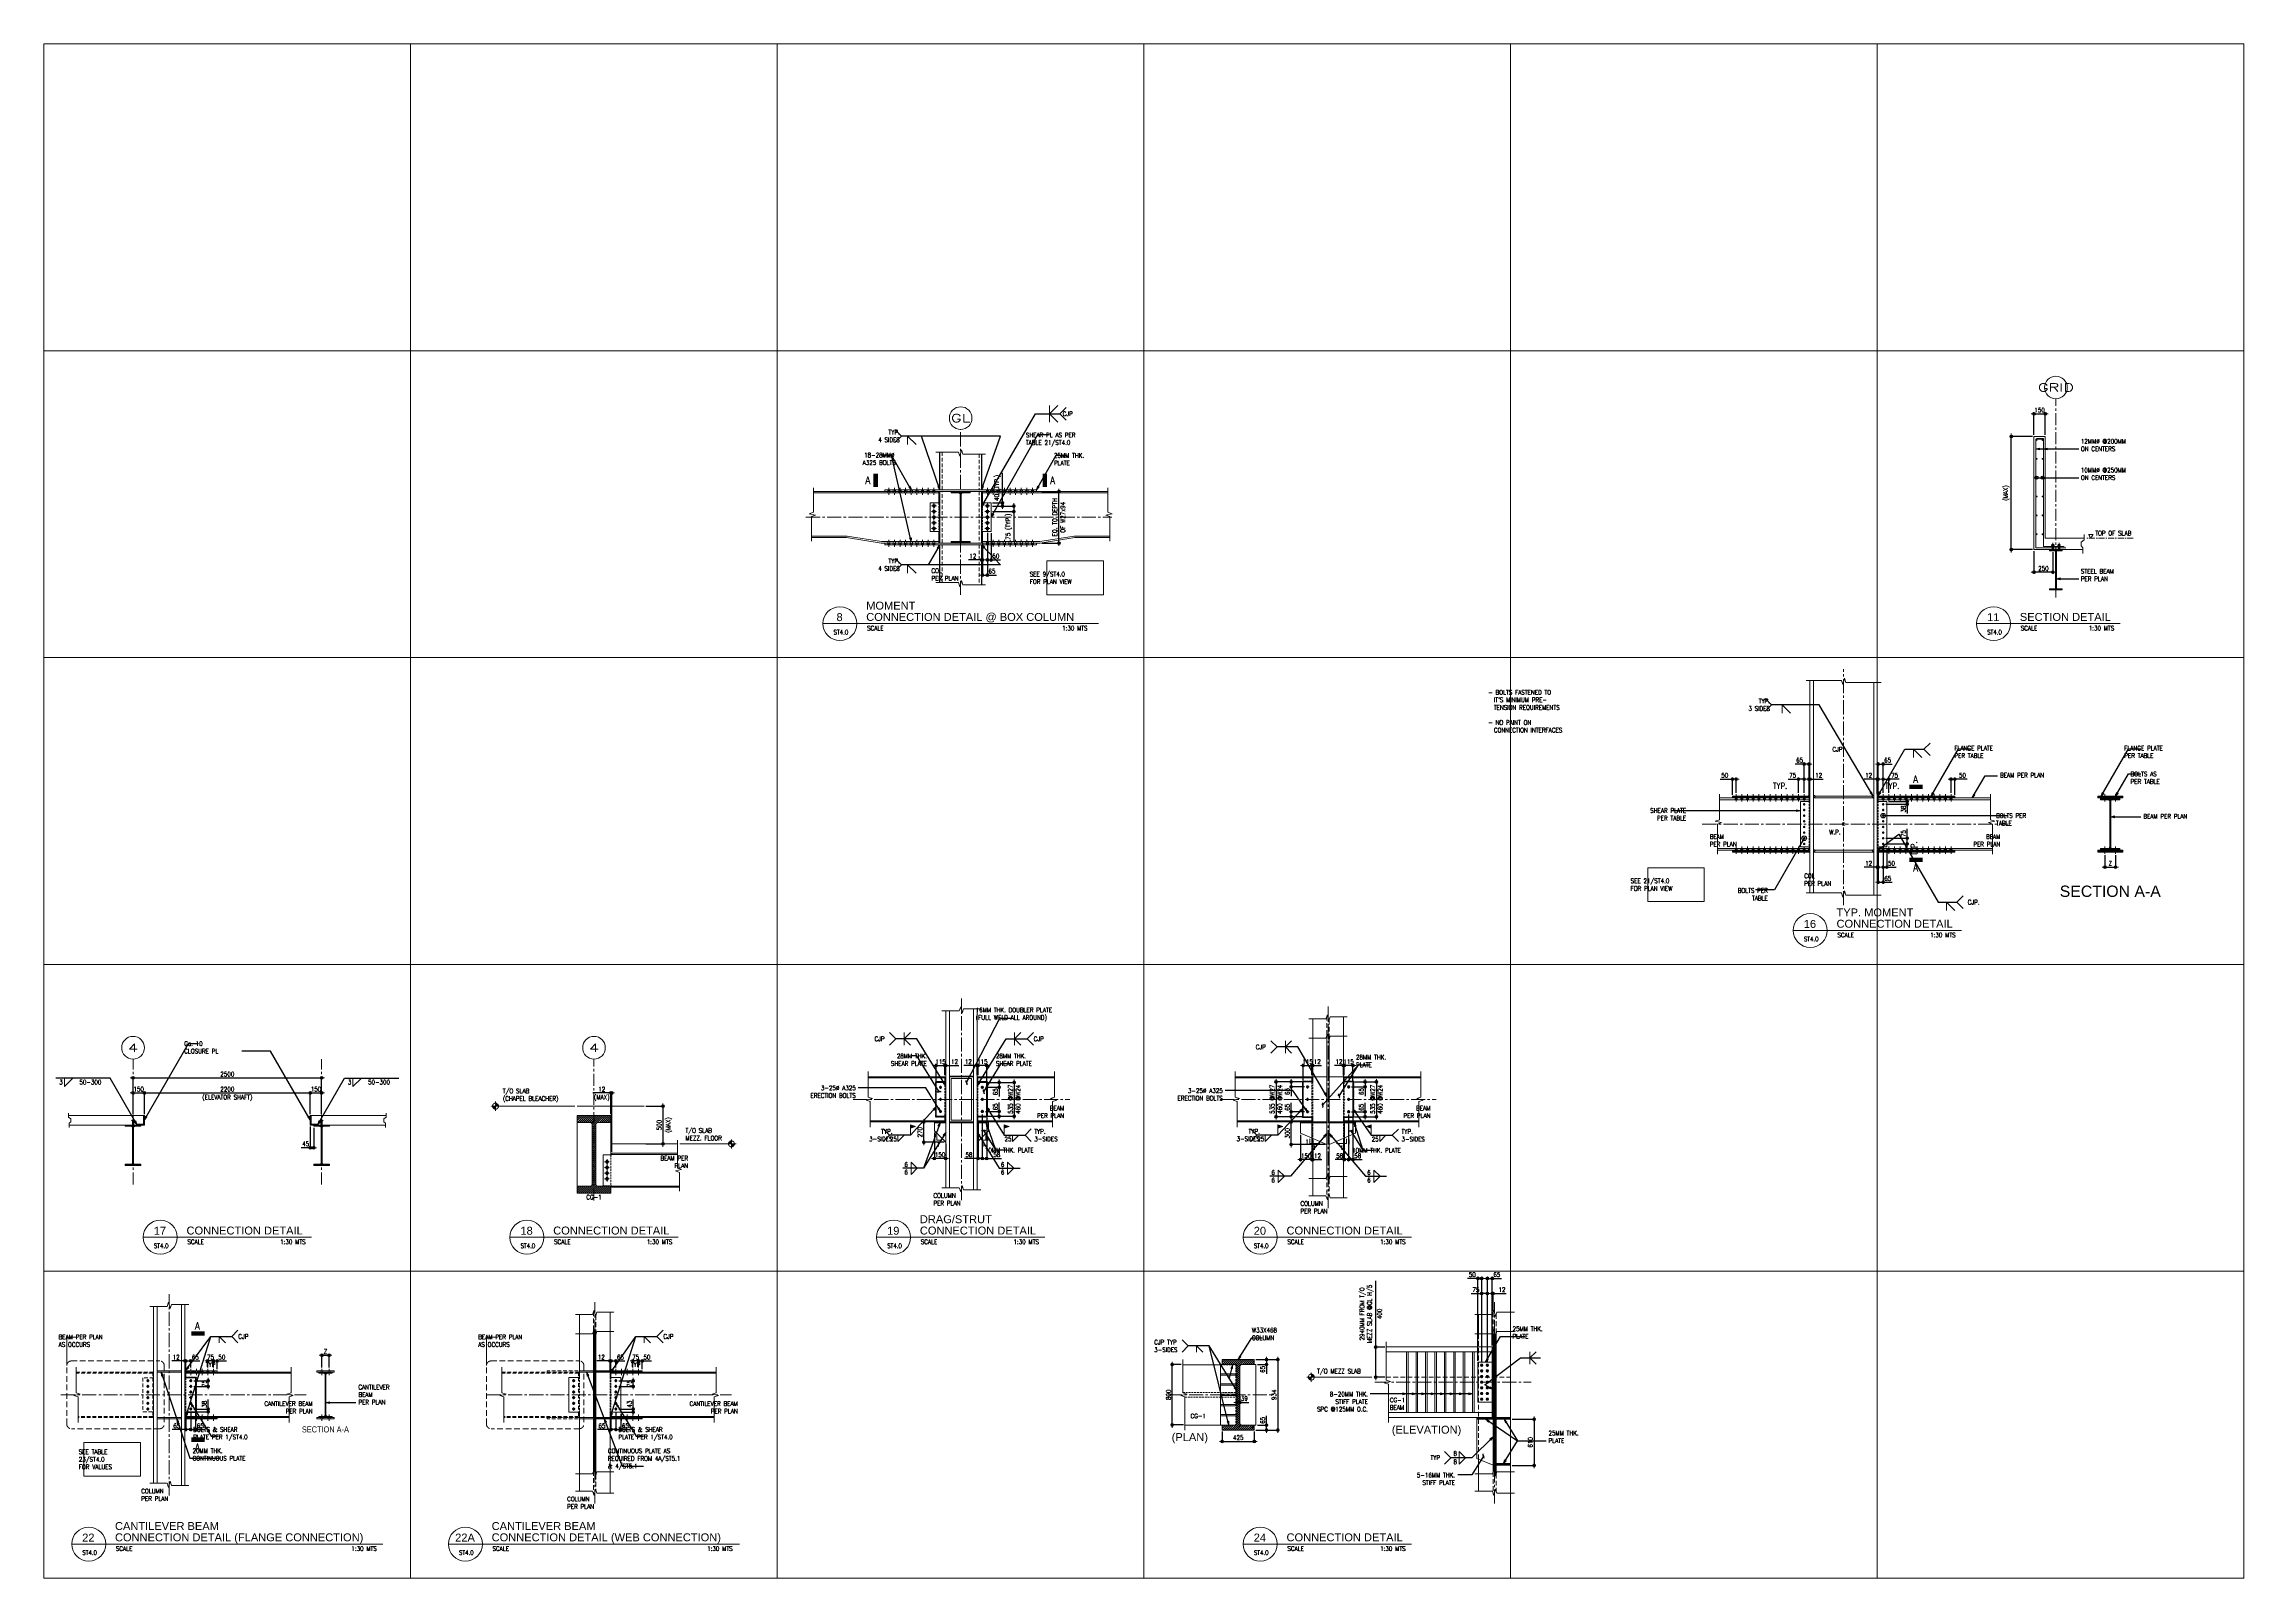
# Model space of a CAD drawing. Header units: millimetres. Extents: x 0 to 437400, y -4782 to 73710.
# Drawn here: x 72900 to 102060, y 0 to 20340 of the extents above; entities that cross this region are included whole.
import ezdxf
from ezdxf.enums import TextEntityAlignment as Align

# ---------------------------------------------------------------- set-up
doc = ezdxf.new("R2010")
doc.units = ezdxf.units.MM
doc.header["$LTSCALE"] = 10
doc.header["$MEASUREMENT"] = 0
for name, pattern in [('CENTER', [50.8, 31.75, -6.35, 6.35, -6.35]), ('CENTER2', [1.125, 0.75, -0.125, 0.125, -0.125]), ('HIDDEN', [0.375, 0.25, -0.125]), ('HIDDEN2', [0.1875, 0.125, -0.0625]), ('PHANTOM2', [1.25, 0.625, -0.125, 0.125, -0.125, 0.125, -0.125])]:
    doc.linetypes.add(name, pattern=pattern)
doc.layers.get('0').update_dxf_attribs({"lineweight": 9})
for name, color, linetype, lineweight in [('.1 - NUMBER 8', 8, 'Continuous', 9), ('.3 - YELLOW', 2, 'Continuous', 15), ('A-NEW', 240, 'Continuous', 9), ('BAR-1', 7, 'Continuous', 9), ('BOLT HOLES', 2, 'HIDDEN', 9), ('COLUMN', 5, 'Continuous', 30), ('DIM', 1, 'Continuous', 5), ('grid_iden', 1, 'Continuous', 9), ('HATCH', 8, 'Continuous', 5), ('OUTLINE', 1, 'HIDDEN', 9), ('S-ANNO-DIMS', 1, 'Continuous', 5), ('S-Anno-Symb', 52, 'PHANTOM2', 9), ('S-Anno-Text', 52, 'Continuous', 15), ('S-ANNO-WELD', 1, 'Continuous', 9), ('S-BEAM', 3, 'Continuous', 15), ('S-BEAM-IDEN', 2, 'Continuous', 9), ('S-BRACE', 2, 'Continuous', 9), ('S-DETL-FAST', 40, 'Continuous', 9), ('S-DETL-LN03', 3, 'Continuous', 9), ('S-DETL-LN04', 4, 'Continuous', 9), ('S-DETL-LN8', 8, 'Continuous', 9), ('S-DETL-LW25', 2, 'Continuous', 9), ('S-DETL-LW35', 3, 'Continuous', 9), ('S-DETL-PATT', 9, 'Continuous', 9), ('S-Grid-iden', 52, 'Continuous', 9), ('S_GRID LINES', 252, 'Continuous', 5), ('S_GUSSET PLATE', 4, 'Continuous', 15), ('S_PLATE', 2, 'Continuous', 15), ('S_SLAB', 253, 'Continuous', 9), ('TEXT1', 3, 'Continuous', 20), ('W.P.', 1, 'Continuous', 9), ('WELD', 251, 'Continuous', 5)]:
    doc.layers.add(name, color=color, linetype=linetype, lineweight=lineweight)
doc.layers.add('S-DETL-GRID', color=62, linetype='Continuous', lineweight=9, plot=False)
doc.styles.add('1', font='romans.shx', dxfattribs={"width": 0.85, "height": 60})
doc.styles.add('2', font='simplex.shx', dxfattribs={"width": 0.95, "height": 40})
doc.styles.add('200', font='simplex.shx', dxfattribs={"width": 0.85, "height": 40})
doc.styles.add('3', font='simplex.shx', dxfattribs={"width": 1.5, "height": 70})
doc.styles.add('SHEETNAME', font='simplex.shx', dxfattribs={"width": 0.75, "height": 200})
doc.styles.add('TITLE1', font='HELV.shx', dxfattribs={"height": 500})
doc.dimstyles.new('ESCA30', dxfattribs={"dimtxt": 60, "dimasz": 0.5, "dimexe": 20, "dimexo": 20, "dimgap": 20, "dimtad": 1, "dimdec": 0, "dimrnd": 1, "dimdsep": 46, "dimtxsty": '1', "dimblk1": 'ESCADIM_ARW', "dimblk2": 'ESCADIM_ARW', "dimsah": 1, "dimcen": 50, "dimclrd": 256, "dimclre": 256, "dimclrt": 52, "dimadec": 0, "dimazin": 0, "dimtfac": 1, "dimtdec": 0, "dimtofl": 0, "dimtmove": 0, "dimatfit": 3, "dimldrblk": 'ESCADIM_ARW', "dimfxl": 1, "dimtolj": 1, "dimtzin": 0, "dimarcsym": 0})
doc.dimstyles.new('ESCA_ARW$7', dxfattribs={"dimtxt": 200, "dimasz": 1, "dimexe": 100, "dimexo": 100, "dimgap": 100, "dimtad": 1, "dimdec": 0, "dimrnd": 1, "dimdsep": 46, "dimtxsty": '1', "dimblk1": 'dim_arw', "dimblk2": 'dim_arw', "dimsah": 1, "dimcen": 50, "dimclrd": 1, "dimclre": 256, "dimclrt": 52, "dimadec": 0, "dimazin": 0, "dimtfac": 1, "dimtofl": 0, "dimtmove": 0, "dimatfit": 3, "dimldrblk": 'dim_arw', "dimfxl": 1, "dimtolj": 1, "dimtzin": 0, "dimarcsym": 0})
pattern_1 = [(135, (1973.408, 152.463), (-7.9549513, -7.9549513), []), (135, (1973.408, 157.767), (-7.9549513, -7.9549513), [])]

# ---------------------------------------------------------------- blocks, each defined once
blk = doc.blocks.new('ELEV_PNT2')
at = {"layer": 'S-Anno-Symb'}
blk.add_lwpolyline([(0, 0), (110, 191), (-110, 191)], close=True, dxfattribs=at)
blk = doc.blocks.new('NUT')
at = {"color": 0, "linetype": 'Continuous'}
for p, q in [((7, 0), (-8, 0)), ((-10, -52), (-10, -7)), ((7, -15), (-8, -15)), ((7, -44), (-8, -44)), ((7, -59), (-8, -59)), ((9, -52), (9, -7))]:
    blk.add_line(p, q, dxfattribs=at)
for centre, radius, start, end in [((3, -7), 13.6, 147.1328, 212.8672), ((41, -30), 51.2, 163.2214, 196.7786), ((3, -52), 13.6, 147.1328, 212.8672), ((-5, -7), 13.6, 327.1328, 32.8672), ((-42, -30), 51.2, 343.2214, 16.7786), ((-5, -52), 13.6, 327.1328, 32.8672)]:
    blk.add_arc(centre, radius, start, end, dxfattribs=at)
blk = doc.blocks.new('dim_arw')
h = blk.add_hatch(color=256)
h.paths.add_polyline_path([(-125.6, 29.45), (0, 0), (-125.6, -29.45, -0.115681), (-132.51, 0, -0.115681)])
h.paths.add_polyline_path([(-249.02, 58.4), (-125.6, 29.45, 0.115681), (-132.51, 0, 0.115681), (-125.6, -29.45), (-249.02, -58.4)])
for p, q in [((0, 0), (-249.02, 58.4)), ((-249.02, 58.4), (-249.02, -58.4)), ((0, 0), (-249.02, -58.4))]:
    blk.add_line(p, q)
blk = doc.blocks.new('Grid')
at = {"layer": 'S-Grid-iden', "color": 1, "linetype": 'Continuous'}
blk.add_circle((0, 0), 500, dxfattribs=at)
at = {"layer": 'S-Grid-iden', "style": '3', "width": 1.5}
blk.add_attdef('GRIDTAG', text='', height=350, dxfattribs=at).set_placement((0, 0), align=Align.MIDDLE_CENTER)
blk = doc.blocks.new('*U11')
at = {"layer": 'S-ANNO-WELD'}
blk.add_lwpolyline([(0, 0), (0, -0.162), (0.162, 0)], dxfattribs=at)
blk = doc.blocks.new('Elev_Pnt')
at = {"layer": 'S-Anno-Symb'}
h = blk.add_hatch(color=1, dxfattribs=at)
h.paths.add_polyline_path([(0, 110, 0.414214), (-110, 0), (0, 0)])
h.paths.add_polyline_path([(110, 0), (0, 0), (0, -110, 0.414214)])
at = {"layer": 'S-Anno-Symb', "color": 1}
for p, q in [((-170, 0), (170, 0)), ((0, -170), (0, 170))]:
    blk.add_line(p, q, dxfattribs=at)
blk.add_circle((0, 0), 110, dxfattribs=at)
blk = doc.blocks.new('HBOLTP')
at = {"color": 0, "linetype": 'ByBlock'}
blk.add_lwpolyline([(-0.25, 0.43), (-0.5, 0), (-0.25, -0.43), (0.25, -0.43), (0.5, 0), (0.25, 0.43)], close=True, dxfattribs=at)
blk.add_circle((0, 0), 0.433, dxfattribs=at)
blk = doc.blocks.new('ESCADIM_ARW')
at = {"color": 9}
blk.add_line((75, 0), (-75, 0), dxfattribs=at)
blk.add_circle((0, 0), 37.5, dxfattribs=at)
blk = doc.blocks.new('*D133')
at = {"layer": 'Defpoints', "color": 0, "transparency": 16777216}
for p in [(100217, 9606), (100357, 9606), (100357, 9426)]:
    blk.add_point(p, dxfattribs=at)
at = {"layer": 'S-ANNO-DIMS', "lineweight": -2, "transparency": 16777216}
for p, q in [((100217, 9586), (100217, 9406)), ((100218, 9426), (100357, 9426)), ((100357, 9586), (100357, 9406))]:
    blk.add_line(p, q, dxfattribs=at)
at = {"layer": 'S-ANNO-DIMS', "lineweight": -2, "transparency": 16777216, "xscale": 0.5, "yscale": 0.5, "zscale": 0.5, "rotation": 180}
blk.add_blockref('ESCADIM_ARW', (100217, 9426), dxfattribs=at)
at = {"layer": 'S-ANNO-DIMS', "lineweight": -2, "transparency": 16777216, "xscale": 0.5, "yscale": 0.5, "zscale": 0.5}
blk.add_blockref('ESCADIM_ARW', (100357, 9426), dxfattribs=at)
at = {"layer": 'S-ANNO-DIMS', "color": 52, "transparency": 16777216, "insert": (100287, 9476), "char_height": 60, "attachment_point": 5, "style": '1'}
blk.add_mtext('\\A1;Z', dxfattribs=at)
blk = doc.blocks.new('*D138')
at = {"layer": 'Defpoints', "color": 0, "transparency": 16777216}
for p in [(97291, 10259), (97327, 10297), (97596, 10259)]:
    blk.add_point(p, dxfattribs=at)
at = {"layer": 'S-ANNO-DIMS', "lineweight": -2, "transparency": 16777216}
for p, q in [((97311, 10259), (97616, 10259)), ((97347, 10297), (97616, 10297)), ((97596, 10297), (97596, 10298)), ((97596, 10258), (97596, 10135))]:
    blk.add_line(p, q, dxfattribs=at)
at = {"layer": 'S-ANNO-DIMS', "lineweight": -2, "transparency": 16777216, "xscale": 0.5, "yscale": 0.5, "zscale": 0.5}
for p, rotation in [((97596, 10297), 270), ((97596, 10259), 90)]:
    blk.add_blockref('ESCADIM_ARW', p, dxfattribs=dict(at, rotation=rotation))
at = {"layer": 'S-ANNO-DIMS', "color": 52, "transparency": 16777216, "insert": (97546, 10196), "char_height": 60, "attachment_point": 5, "rotation": 90, "style": '1'}
blk.add_mtext('\\A1;38', dxfattribs=at)
blk = doc.blocks.new('*D135')
at = {"layer": 'Defpoints', "color": 0, "transparency": 16777216}
for p in [(97291, 9809), (97291, 9734), (97596, 9809)]:
    blk.add_point(p, dxfattribs=at)
at = {"layer": 'S-ANNO-DIMS', "lineweight": -2, "transparency": 16777216}
for p, q in [((97596, 9809), (97596, 9932)), ((97311, 9809), (97616, 9809)), ((97311, 9734), (97616, 9734)), ((97596, 9734), (97596, 9808))]:
    blk.add_line(p, q, dxfattribs=at)
at = {"layer": 'S-ANNO-DIMS', "lineweight": -2, "transparency": 16777216, "xscale": 0.5, "yscale": 0.5, "zscale": 0.5}
for p, rotation in [((97596, 9809), 90), ((97596, 9734), 270)]:
    blk.add_blockref('ESCADIM_ARW', p, dxfattribs=dict(at, rotation=rotation))
at = {"layer": 'S-ANNO-DIMS', "color": 52, "transparency": 16777216, "insert": (97546, 9870), "char_height": 60, "attachment_point": 5, "rotation": 90, "style": '1'}
blk.add_mtext('\\A1;75', dxfattribs=at)
blk = doc.blocks.new('*D139')
at = {"layer": 'Defpoints', "color": 0, "transparency": 16777216}
for p in [(97200, 9626), (97212, 9673), (97212, 9426)]:
    blk.add_point(p, dxfattribs=at)
at = {"layer": 'S-ANNO-DIMS', "lineweight": -2, "transparency": 16777216}
for p, q in [((97212, 9653), (97212, 9406)), ((97200, 9426), (97026, 9426)), ((97200, 9606), (97200, 9406)), ((97212, 9426), (97213, 9426))]:
    blk.add_line(p, q, dxfattribs=at)
at = {"layer": 'S-ANNO-DIMS', "lineweight": -2, "transparency": 16777216, "xscale": 0.5, "yscale": 0.5, "zscale": 0.5}
blk.add_blockref('ESCADIM_ARW', (97200, 9426), dxfattribs=at)
at = {"layer": 'S-ANNO-DIMS', "lineweight": -2, "transparency": 16777216, "xscale": 0.5, "yscale": 0.5, "zscale": 0.5, "rotation": 180}
blk.add_blockref('ESCADIM_ARW', (97212, 9426), dxfattribs=at)
at = {"layer": 'S-ANNO-DIMS', "color": 52, "transparency": 16777216, "insert": (97084, 9476), "char_height": 60, "attachment_point": 5, "style": '1'}
blk.add_mtext('\\A1;12', dxfattribs=at)
blk = doc.blocks.new('*D136')
at = {"layer": 'Defpoints', "color": 0, "transparency": 16777216}
for p in [(97212, 9673), (97277, 9717), (97277, 9226)]:
    blk.add_point(p, dxfattribs=at)
at = {"layer": 'S-ANNO-DIMS', "lineweight": -2, "transparency": 16777216}
for p, q in [((97212, 9653), (97212, 9206)), ((97277, 9697), (97277, 9206)), ((97212, 9226), (97277, 9226)), ((97277, 9226), (97398, 9226))]:
    blk.add_line(p, q, dxfattribs=at)
at = {"layer": 'S-ANNO-DIMS', "lineweight": -2, "transparency": 16777216, "xscale": 0.5, "yscale": 0.5, "zscale": 0.5, "rotation": 180}
blk.add_blockref('ESCADIM_ARW', (97212, 9226), dxfattribs=at)
at = {"layer": 'S-ANNO-DIMS', "lineweight": -2, "transparency": 16777216, "xscale": 0.5, "yscale": 0.5, "zscale": 0.5}
blk.add_blockref('ESCADIM_ARW', (97277, 9226), dxfattribs=at)
at = {"layer": 'S-ANNO-DIMS', "color": 52, "transparency": 16777216, "insert": (97338, 9276), "char_height": 60, "attachment_point": 5, "style": '1'}
blk.add_mtext('\\A1;65', dxfattribs=at)
blk = doc.blocks.new('*D134')
at = {"layer": 'Defpoints', "color": 0, "transparency": 16777216}
for p in [(97277, 9717), (97327, 9696), (97327, 9426)]:
    blk.add_point(p, dxfattribs=at)
at = {"layer": 'S-ANNO-DIMS', "lineweight": -2, "transparency": 16777216}
for p, q in [((97277, 9697), (97277, 9406)), ((97327, 9676), (97327, 9406)), ((97278, 9426), (97326, 9426)), ((97327, 9426), (97450, 9426))]:
    blk.add_line(p, q, dxfattribs=at)
at = {"layer": 'S-ANNO-DIMS', "lineweight": -2, "transparency": 16777216, "xscale": 0.5, "yscale": 0.5, "zscale": 0.5, "rotation": 180}
blk.add_blockref('ESCADIM_ARW', (97277, 9426), dxfattribs=at)
at = {"layer": 'S-ANNO-DIMS', "lineweight": -2, "transparency": 16777216, "xscale": 0.5, "yscale": 0.5, "zscale": 0.5}
blk.add_blockref('ESCADIM_ARW', (97327, 9426), dxfattribs=at)
at = {"layer": 'S-ANNO-DIMS', "color": 52, "transparency": 16777216, "insert": (97388, 9476), "char_height": 60, "attachment_point": 5, "style": '1'}
blk.add_mtext('\\A1;50', dxfattribs=at)
blk = doc.blocks.new('*D137')
at = {"layer": 'Defpoints', "color": 0, "transparency": 16777216}
for p in [(97200, 10593), (97200, 10376), (97212, 10343)]:
    blk.add_point(p, dxfattribs=at)
at = {"layer": 'S-ANNO-DIMS', "lineweight": -2, "transparency": 16777216}
for p, q in [((97200, 10593), (97026, 10593)), ((97200, 10396), (97200, 10613)), ((97212, 10363), (97212, 10613)), ((97212, 10593), (97213, 10593))]:
    blk.add_line(p, q, dxfattribs=at)
at = {"layer": 'S-ANNO-DIMS', "lineweight": -2, "transparency": 16777216, "xscale": 0.5, "yscale": 0.5, "zscale": 0.5}
blk.add_blockref('ESCADIM_ARW', (97200, 10593), dxfattribs=at)
at = {"layer": 'S-ANNO-DIMS', "lineweight": -2, "transparency": 16777216, "xscale": 0.5, "yscale": 0.5, "zscale": 0.5, "rotation": 180}
blk.add_blockref('ESCADIM_ARW', (97212, 10593), dxfattribs=at)
at = {"layer": 'S-ANNO-DIMS', "color": 52, "transparency": 16777216, "insert": (97084, 10643), "char_height": 60, "attachment_point": 5, "style": '1'}
blk.add_mtext('\\A1;12', dxfattribs=at)
blk = doc.blocks.new('*D140')
at = {"layer": 'Defpoints', "color": 0, "transparency": 16777216}
for p in [(97277, 10793), (97212, 10343), (97277, 10391)]:
    blk.add_point(p, dxfattribs=at)
at = {"layer": 'S-ANNO-DIMS', "lineweight": -2, "transparency": 16777216}
for p, q in [((97212, 10363), (97212, 10813)), ((97212, 10793), (97276, 10793)), ((97277, 10411), (97277, 10813)), ((97277, 10793), (97397, 10793))]:
    blk.add_line(p, q, dxfattribs=at)
at = {"layer": 'S-ANNO-DIMS', "lineweight": -2, "transparency": 16777216, "xscale": 0.5, "yscale": 0.5, "zscale": 0.5, "rotation": 180}
blk.add_blockref('ESCADIM_ARW', (97212, 10793), dxfattribs=at)
at = {"layer": 'S-ANNO-DIMS', "lineweight": -2, "transparency": 16777216, "xscale": 0.5, "yscale": 0.5, "zscale": 0.5}
blk.add_blockref('ESCADIM_ARW', (97277, 10793), dxfattribs=at)
at = {"layer": 'S-ANNO-DIMS', "color": 52, "transparency": 16777216, "insert": (97337, 10843), "char_height": 60, "attachment_point": 5, "style": '1'}
blk.add_mtext('\\A1;65', dxfattribs=at)
blk = doc.blocks.new('*D141')
at = {"layer": 'Defpoints', "color": 0, "transparency": 16777216}
for p in [(97352, 10593), (97277, 10391), (97352, 10391)]:
    blk.add_point(p, dxfattribs=at)
at = {"layer": 'S-ANNO-DIMS', "lineweight": -2, "transparency": 16777216}
for p, q in [((97277, 10411), (97277, 10613)), ((97277, 10593), (97351, 10593)), ((97352, 10411), (97352, 10613)), ((97490, 10593), (97352, 10593))]:
    blk.add_line(p, q, dxfattribs=at)
at = {"layer": 'S-ANNO-DIMS', "lineweight": -2, "transparency": 16777216, "xscale": 0.5, "yscale": 0.5, "zscale": 0.5, "rotation": 180}
blk.add_blockref('ESCADIM_ARW', (97277, 10593), dxfattribs=at)
at = {"layer": 'S-ANNO-DIMS', "lineweight": -2, "transparency": 16777216, "xscale": 0.5, "yscale": 0.5, "zscale": 0.5}
blk.add_blockref('ESCADIM_ARW', (97352, 10593), dxfattribs=at)
at = {"layer": 'S-ANNO-DIMS', "color": 52, "transparency": 16777216, "insert": (97429, 10643), "char_height": 60, "attachment_point": 5, "style": '1'}
blk.add_mtext('\\A1;75', dxfattribs=at)
blk = doc.blocks.new('*D142')
at = {"layer": 'Defpoints', "color": 0, "transparency": 16777216}
for p in [(98227, 10593), (98177, 10391), (98227, 10366)]:
    blk.add_point(p, dxfattribs=at)
at = {"layer": 'S-ANNO-DIMS', "lineweight": -2, "transparency": 16777216}
for p, q in [((98177, 10411), (98177, 10613)), ((98177, 10593), (98226, 10593)), ((98227, 10386), (98227, 10613)), ((98390, 10593), (98227, 10593))]:
    blk.add_line(p, q, dxfattribs=at)
at = {"layer": 'S-ANNO-DIMS', "lineweight": -2, "transparency": 16777216, "xscale": 0.5, "yscale": 0.5, "zscale": 0.5, "rotation": 180}
blk.add_blockref('ESCADIM_ARW', (98177, 10593), dxfattribs=at)
at = {"layer": 'S-ANNO-DIMS', "lineweight": -2, "transparency": 16777216, "xscale": 0.5, "yscale": 0.5, "zscale": 0.5}
blk.add_blockref('ESCADIM_ARW', (98227, 10593), dxfattribs=at)
at = {"layer": 'S-ANNO-DIMS', "color": 52, "transparency": 16777216, "insert": (98329, 10643), "char_height": 60, "attachment_point": 5, "style": '1'}
blk.add_mtext('\\A1;50', dxfattribs=at)
blk = doc.blocks.new('*D146')
at = {"layer": 'Defpoints', "color": 0, "transparency": 16777216}
for p in [(96307, 10593), (96295, 10343), (96307, 10376)]:
    blk.add_point(p, dxfattribs=at)
at = {"layer": 'S-ANNO-DIMS', "lineweight": -2, "transparency": 16777216}
for p, q in [((96295, 10593), (96294, 10593)), ((96295, 10363), (96295, 10613)), ((96307, 10396), (96307, 10613)), ((96307, 10593), (96481, 10593))]:
    blk.add_line(p, q, dxfattribs=at)
at = {"layer": 'S-ANNO-DIMS', "lineweight": -2, "transparency": 16777216, "xscale": 0.5, "yscale": 0.5, "zscale": 0.5}
blk.add_blockref('ESCADIM_ARW', (96295, 10593), dxfattribs=at)
at = {"layer": 'S-ANNO-DIMS', "lineweight": -2, "transparency": 16777216, "xscale": 0.5, "yscale": 0.5, "zscale": 0.5, "rotation": 180}
blk.add_blockref('ESCADIM_ARW', (96307, 10593), dxfattribs=at)
at = {"layer": 'S-ANNO-DIMS', "color": 52, "transparency": 16777216, "insert": (96423, 10643), "char_height": 60, "attachment_point": 5, "style": '1'}
blk.add_mtext('\\A1;12', dxfattribs=at)
blk = doc.blocks.new('*D143')
at = {"layer": 'Defpoints', "color": 0, "transparency": 16777216}
for p in [(96230, 10793), (96230, 10391), (96295, 10343)]:
    blk.add_point(p, dxfattribs=at)
at = {"layer": 'S-ANNO-DIMS', "lineweight": -2, "transparency": 16777216}
for p, q in [((96230, 10793), (96110, 10793)), ((96230, 10411), (96230, 10813)), ((96295, 10793), (96231, 10793)), ((96295, 10363), (96295, 10813))]:
    blk.add_line(p, q, dxfattribs=at)
at = {"layer": 'S-ANNO-DIMS', "lineweight": -2, "transparency": 16777216, "xscale": 0.5, "yscale": 0.5, "zscale": 0.5, "rotation": 180}
blk.add_blockref('ESCADIM_ARW', (96230, 10793), dxfattribs=at)
at = {"layer": 'S-ANNO-DIMS', "lineweight": -2, "transparency": 16777216, "xscale": 0.5, "yscale": 0.5, "zscale": 0.5}
blk.add_blockref('ESCADIM_ARW', (96295, 10793), dxfattribs=at)
at = {"layer": 'S-ANNO-DIMS', "color": 52, "transparency": 16777216, "insert": (96170, 10843), "char_height": 60, "attachment_point": 5, "style": '1'}
blk.add_mtext('\\A1;65', dxfattribs=at)
blk = doc.blocks.new('*D144')
at = {"layer": 'Defpoints', "color": 0, "transparency": 16777216}
for p in [(96155, 10593), (96155, 10391), (96230, 10391)]:
    blk.add_point(p, dxfattribs=at)
at = {"layer": 'S-ANNO-DIMS', "lineweight": -2, "transparency": 16777216}
for p, q in [((96017, 10593), (96155, 10593)), ((96155, 10411), (96155, 10613)), ((96230, 10593), (96156, 10593)), ((96230, 10411), (96230, 10613))]:
    blk.add_line(p, q, dxfattribs=at)
at = {"layer": 'S-ANNO-DIMS', "lineweight": -2, "transparency": 16777216, "xscale": 0.5, "yscale": 0.5, "zscale": 0.5, "rotation": 180}
blk.add_blockref('ESCADIM_ARW', (96155, 10593), dxfattribs=at)
at = {"layer": 'S-ANNO-DIMS', "lineweight": -2, "transparency": 16777216, "xscale": 0.5, "yscale": 0.5, "zscale": 0.5}
blk.add_blockref('ESCADIM_ARW', (96230, 10593), dxfattribs=at)
at = {"layer": 'S-ANNO-DIMS', "color": 52, "transparency": 16777216, "insert": (96078, 10643), "char_height": 60, "attachment_point": 5, "style": '1'}
blk.add_mtext('\\A1;75', dxfattribs=at)
blk = doc.blocks.new('*D145')
at = {"layer": 'Defpoints', "color": 0, "transparency": 16777216}
for p in [(95280, 10593), (95280, 10366), (95330, 10391)]:
    blk.add_point(p, dxfattribs=at)
at = {"layer": 'S-ANNO-DIMS', "lineweight": -2, "transparency": 16777216}
for p, q in [((95117, 10593), (95280, 10593)), ((95280, 10386), (95280, 10613)), ((95330, 10593), (95281, 10593)), ((95330, 10411), (95330, 10613))]:
    blk.add_line(p, q, dxfattribs=at)
at = {"layer": 'S-ANNO-DIMS', "lineweight": -2, "transparency": 16777216, "xscale": 0.5, "yscale": 0.5, "zscale": 0.5, "rotation": 180}
blk.add_blockref('ESCADIM_ARW', (95280, 10593), dxfattribs=at)
at = {"layer": 'S-ANNO-DIMS', "lineweight": -2, "transparency": 16777216, "xscale": 0.5, "yscale": 0.5, "zscale": 0.5}
blk.add_blockref('ESCADIM_ARW', (95330, 10593), dxfattribs=at)
at = {"layer": 'S-ANNO-DIMS', "color": 52, "transparency": 16777216, "insert": (95178, 10643), "char_height": 60, "attachment_point": 5, "style": '1'}
blk.add_mtext('\\A1;50', dxfattribs=at)
blk = doc.blocks.new('*D147')
at = {"layer": 'Defpoints', "color": 0, "transparency": 16777216}
for p in [(99276, 13636), (99526, 13620), (99276, 13336)]:
    blk.add_point(p, dxfattribs=at)
at = {"layer": 'S-ANNO-DIMS', "lineweight": -2, "transparency": 16777216}
for p, q in [((99276, 13616), (99276, 13316)), ((99526, 13600), (99526, 13316)), ((99525, 13336), (99276, 13336))]:
    blk.add_line(p, q, dxfattribs=at)
at = {"layer": 'S-ANNO-DIMS', "lineweight": -2, "transparency": 16777216, "xscale": 0.5, "yscale": 0.5, "zscale": 0.5, "rotation": 180}
blk.add_blockref('ESCADIM_ARW', (99276, 13336), dxfattribs=at)
at = {"layer": 'S-ANNO-DIMS', "lineweight": -2, "transparency": 16777216, "xscale": 0.5, "yscale": 0.5, "zscale": 0.5}
blk.add_blockref('ESCADIM_ARW', (99526, 13336), dxfattribs=at)
at = {"layer": 'S-ANNO-DIMS', "color": 52, "transparency": 16777216, "insert": (99401, 13386), "char_height": 60, "attachment_point": 5, "style": '1'}
blk.add_mtext('\\A1;250', dxfattribs=at)
blk = doc.blocks.new('*D148')
at = {"layer": 'Defpoints', "color": 0, "transparency": 16777216}
for p in [(98976, 15136), (99276, 15136), (99276, 13636)]:
    blk.add_point(p, dxfattribs=at)
at = {"layer": 'S-ANNO-DIMS', "lineweight": -2, "transparency": 16777216}
for p, q in [((99256, 15136), (98956, 15136)), ((98976, 13636), (98976, 15135)), ((99256, 13636), (98956, 13636))]:
    blk.add_line(p, q, dxfattribs=at)
at = {"layer": 'S-ANNO-DIMS', "lineweight": -2, "transparency": 16777216, "xscale": 0.5, "yscale": 0.5, "zscale": 0.5}
for p, rotation in [((98976, 15136), 90), ((98976, 13636), 270)]:
    blk.add_blockref('ESCADIM_ARW', p, dxfattribs=dict(at, rotation=rotation))
at = {"layer": 'S-ANNO-DIMS', "color": 52, "transparency": 16777216, "insert": (98910, 14386), "char_height": 60, "attachment_point": 5, "rotation": 90, "style": '1'}
blk.add_mtext('\\A1;(MAX)', dxfattribs=at)
blk = doc.blocks.new('*D149')
at = {"layer": 'Defpoints', "color": 0, "transparency": 16777216}
for p in [(99426, 15436), (99276, 15136), (99426, 15136)]:
    blk.add_point(p, dxfattribs=at)
at = {"layer": 'S-ANNO-DIMS', "lineweight": -2, "transparency": 16777216}
for p, q in [((99276, 15156), (99276, 15456)), ((99426, 15156), (99426, 15456)), ((99276, 15436), (99425, 15436))]:
    blk.add_line(p, q, dxfattribs=at)
at = {"layer": 'S-ANNO-DIMS', "lineweight": -2, "transparency": 16777216, "xscale": 0.5, "yscale": 0.5, "zscale": 0.5, "rotation": 180}
blk.add_blockref('ESCADIM_ARW', (99276, 15436), dxfattribs=at)
at = {"layer": 'S-ANNO-DIMS', "lineweight": -2, "transparency": 16777216, "xscale": 0.5, "yscale": 0.5, "zscale": 0.5}
blk.add_blockref('ESCADIM_ARW', (99426, 15436), dxfattribs=at)
at = {"layer": 'S-ANNO-DIMS', "color": 52, "transparency": 16777216, "insert": (99351, 15486), "char_height": 60, "attachment_point": 5, "style": '1'}
blk.add_mtext('\\A1;150', dxfattribs=at)
blk = doc.blocks.new('*D150')
at = {"layer": 'Defpoints', "color": 0, "transparency": 16777216}
for p in [(80855, 6256), (80855, 5756), (81104, 5756)]:
    blk.add_point(p, dxfattribs=at)
at = {"layer": 'S-ANNO-DIMS', "lineweight": -2, "transparency": 16777216}
for p, q in [((80875, 6256), (81124, 6256)), ((81104, 6256), (81104, 5757)), ((80875, 5756), (81124, 5756))]:
    blk.add_line(p, q, dxfattribs=at)
at = {"layer": 'S-ANNO-DIMS', "lineweight": -2, "transparency": 16777216, "xscale": 0.5, "yscale": 0.5, "zscale": 0.5}
for p, rotation in [((81104, 6256), 90), ((81104, 5756), 270)]:
    blk.add_blockref('ESCADIM_ARW', p, dxfattribs=dict(at, rotation=rotation))
at = {"layer": 'S-ANNO-DIMS', "color": 52, "transparency": 16777216, "insert": (81054, 6006), "char_height": 60, "attachment_point": 5, "rotation": 90, "style": '1'}
blk.add_mtext('\\A1;500', dxfattribs=at)
blk = doc.blocks.new('*D151')
at = {"layer": 'Defpoints', "color": 0, "transparency": 16777216}
for p in [(80413, 6431), (80413, 6131), (80425, 5631)]:
    blk.add_point(p, dxfattribs=at)
at = {"layer": 'S-ANNO-DIMS', "lineweight": -2, "transparency": 16777216}
for p, q in [((80413, 6431), (80173, 6431)), ((80413, 6151), (80413, 6451)), ((80425, 5651), (80425, 6451)), ((80426, 6431), (80426, 6431))]:
    blk.add_line(p, q, dxfattribs=at)
at = {"layer": 'S-ANNO-DIMS', "lineweight": -2, "transparency": 16777216, "xscale": 0.5, "yscale": 0.5, "zscale": 0.5}
blk.add_blockref('ESCADIM_ARW', (80413, 6431), dxfattribs=at)
at = {"layer": 'S-ANNO-DIMS', "lineweight": -2, "transparency": 16777216, "xscale": 0.5, "yscale": 0.5, "zscale": 0.5, "rotation": 180}
blk.add_blockref('ESCADIM_ARW', (80425, 6431), dxfattribs=at)
at = {"layer": 'S-ANNO-DIMS', "color": 52, "transparency": 16777216, "char_height": 60, "attachment_point": 5, "style": '1'}
for s, insert in [('\\A1;(MAX)', (80293, 6366)), ('\\A1;12', (80293, 6481))]:
    blk.add_mtext(s, dxfattribs=dict(at, insert=insert))
blk = doc.blocks.new('*D152')
at = {"layer": 'Defpoints', "color": 0, "transparency": 16777216}
for p in [(76430, 6431), (74230, 6131), (76430, 6131)]:
    blk.add_point(p, dxfattribs=at)
at = {"layer": 'S-ANNO-DIMS', "lineweight": -2, "transparency": 16777216}
for p, q in [((74230, 6151), (74230, 6451)), ((74231, 6431), (76429, 6431)), ((76430, 6151), (76430, 6451))]:
    blk.add_line(p, q, dxfattribs=at)
at = {"layer": 'S-ANNO-DIMS', "lineweight": -2, "transparency": 16777216, "xscale": 0.5, "yscale": 0.5, "zscale": 0.5, "rotation": 180}
blk.add_blockref('ESCADIM_ARW', (74230, 6431), dxfattribs=at)
at = {"layer": 'S-ANNO-DIMS', "lineweight": -2, "transparency": 16777216, "xscale": 0.5, "yscale": 0.5, "zscale": 0.5}
blk.add_blockref('ESCADIM_ARW', (76430, 6431), dxfattribs=at)
at = {"layer": 'S-ANNO-DIMS', "color": 52, "transparency": 16777216, "char_height": 60, "attachment_point": 5, "style": '1'}
for s, insert in [('\\A1;(ELEVATOR SHAFT)', (75330, 6366)), ('\\A1;2200', (75330, 6481))]:
    blk.add_mtext(s, dxfattribs=dict(at, insert=insert))
blk = doc.blocks.new('*D153')
at = {"layer": 'Defpoints', "color": 0, "transparency": 16777216}
for p in [(76580, 6431.403649), (76429.971, 6131.403649), (76580, 6131.403649)]:
    blk.add_point(p, dxfattribs=at)
at = {"layer": 'S-ANNO-DIMS', "lineweight": -2, "transparency": 16777216}
for p, q in [((76429.971, 6151.403649), (76429.971, 6451.403649)), ((76430.471, 6431.403649), (76579.5, 6431.403649)), ((76580, 6151.403649), (76580, 6451.403649))]:
    blk.add_line(p, q, dxfattribs=at)
at = {"layer": 'S-ANNO-DIMS', "lineweight": -2, "transparency": 16777216, "xscale": 0.5, "yscale": 0.5, "zscale": 0.5, "rotation": 180}
blk.add_blockref('ESCADIM_ARW', (76429.971, 6431.403649), dxfattribs=at)
at = {"layer": 'S-ANNO-DIMS', "lineweight": -2, "transparency": 16777216, "xscale": 0.5, "yscale": 0.5, "zscale": 0.5}
blk.add_blockref('ESCADIM_ARW', (76580, 6431.403649), dxfattribs=at)
at = {"layer": 'S-ANNO-DIMS', "color": 52, "transparency": 16777216, "insert": (76504.9855, 6481.403649), "char_height": 60, "attachment_point": 5, "style": '1'}
blk.add_mtext('\\A1;150', dxfattribs=at)
blk = doc.blocks.new('*D154')
at = {"layer": 'Defpoints', "color": 0, "transparency": 16777216}
for p in [(74230.029, 6431.403649), (74080, 6131.403649), (74230.029, 6131.403649)]:
    blk.add_point(p, dxfattribs=at)
at = {"layer": 'S-ANNO-DIMS', "lineweight": -2, "transparency": 16777216}
for p, q in [((74080, 6151.403649), (74080, 6451.403649)), ((74080.5, 6431.403649), (74229.529, 6431.403649)), ((74230.029, 6151.403649), (74230.029, 6451.403649))]:
    blk.add_line(p, q, dxfattribs=at)
at = {"layer": 'S-ANNO-DIMS', "lineweight": -2, "transparency": 16777216, "xscale": 0.5, "yscale": 0.5, "zscale": 0.5, "rotation": 180}
blk.add_blockref('ESCADIM_ARW', (74080, 6431.403649), dxfattribs=at)
at = {"layer": 'S-ANNO-DIMS', "lineweight": -2, "transparency": 16777216, "xscale": 0.5, "yscale": 0.5, "zscale": 0.5}
blk.add_blockref('ESCADIM_ARW', (74230.029, 6431.403649), dxfattribs=at)
at = {"layer": 'S-ANNO-DIMS', "color": 52, "transparency": 16777216, "insert": (74155.0145, 6481.403649), "char_height": 60, "attachment_point": 5, "style": '1'}
blk.add_mtext('\\A1;150', dxfattribs=at)
blk = doc.blocks.new('*D155')
at = {"layer": 'Defpoints', "color": 0, "transparency": 16777216}
for p in [(76580, 6631.403649), (74080, 6131.403649), (76580, 6131.403649)]:
    blk.add_point(p, dxfattribs=at)
at = {"layer": 'S-ANNO-DIMS', "lineweight": -2, "transparency": 16777216}
for p, q in [((74080, 6151.403649), (74080, 6651.403649)), ((74080.5, 6631.403649), (76579.5, 6631.403649)), ((76580, 6151.403649), (76580, 6651.403649))]:
    blk.add_line(p, q, dxfattribs=at)
at = {"layer": 'S-ANNO-DIMS', "lineweight": -2, "transparency": 16777216, "xscale": 0.5, "yscale": 0.5, "zscale": 0.5, "rotation": 180}
blk.add_blockref('ESCADIM_ARW', (74080, 6631.403649), dxfattribs=at)
at = {"layer": 'S-ANNO-DIMS', "lineweight": -2, "transparency": 16777216, "xscale": 0.5, "yscale": 0.5, "zscale": 0.5}
blk.add_blockref('ESCADIM_ARW', (76580, 6631.403649), dxfattribs=at)
at = {"layer": 'S-ANNO-DIMS', "color": 52, "transparency": 16777216, "insert": (75330, 6681.403649), "char_height": 60, "attachment_point": 5, "style": '1'}
blk.add_mtext('\\A1;2500', dxfattribs=at)
blk = doc.blocks.new('*D156')
at = {"layer": 'Defpoints', "color": 0, "transparency": 16777216}
for p in [(76430, 6006), (76475, 5989), (76430, 5706)]:
    blk.add_point(p, dxfattribs=at)
at = {"layer": 'S-ANNO-DIMS', "lineweight": -2, "transparency": 16777216}
for p, q in [((76430, 5986), (76430, 5686)), ((76475, 5969), (76475, 5686)), ((76430, 5706), (76307, 5706)), ((76474, 5706), (76430, 5706))]:
    blk.add_line(p, q, dxfattribs=at)
at = {"layer": 'S-ANNO-DIMS', "lineweight": -2, "transparency": 16777216, "xscale": 0.5, "yscale": 0.5, "zscale": 0.5, "rotation": 180}
blk.add_blockref('ESCADIM_ARW', (76430, 5706), dxfattribs=at)
at = {"layer": 'S-ANNO-DIMS', "lineweight": -2, "transparency": 16777216, "xscale": 0.5, "yscale": 0.5, "zscale": 0.5}
blk.add_blockref('ESCADIM_ARW', (76475, 5706), dxfattribs=at)
at = {"layer": 'S-ANNO-DIMS', "color": 52, "transparency": 16777216, "insert": (76368, 5756), "char_height": 60, "attachment_point": 5, "style": '1'}
blk.add_mtext('\\A1;45', dxfattribs=at)
blk = doc.blocks.new('*D166')
at = {"layer": 'Defpoints', "color": 0, "transparency": 16777216}
for p in [(86104, 14406), (86353, 14406), (86104, 13722)]:
    blk.add_point(p, dxfattribs=at)
at = {"layer": 'S-ANNO-DIMS', "lineweight": -2, "transparency": 16777216}
for p, q in [((86124, 14406), (86373, 14406)), ((86353, 13723), (86353, 14406)), ((86124, 13722), (86373, 13722))]:
    blk.add_line(p, q, dxfattribs=at)
at = {"layer": 'S-ANNO-DIMS', "lineweight": -2, "transparency": 16777216, "xscale": 0.5, "yscale": 0.5, "zscale": 0.5}
for p, rotation in [((86353, 14406), 90), ((86353, 13722), 270)]:
    blk.add_blockref('ESCADIM_ARW', p, dxfattribs=dict(at, rotation=rotation))
at = {"layer": 'S-ANNO-DIMS', "color": 52, "transparency": 16777216, "char_height": 60, "attachment_point": 5, "rotation": 90, "style": '1'}
for s, insert in [('\\A1;EQ. TO DEPTH', (86300, 14064)), ('\\A1;OF W27x94', (86403, 14064))]:
    blk.add_mtext(s, dxfattribs=dict(at, insert=insert))
blk = doc.blocks.new('*D188')
at = {"layer": 'Defpoints', "color": 0, "transparency": 16777216}
for p in [(85453, 14214), (85454, 14254), (85604, 14254)]:
    blk.add_point(p, dxfattribs=at)
at = {"layer": 'S-ANNO-DIMS', "lineweight": -2, "transparency": 16777216}
for p, q in [((85604, 14255), (85604, 14652)), ((85473, 14214), (85624, 14214)), ((85474, 14254), (85624, 14254)), ((85604, 14214), (85604, 14213))]:
    blk.add_line(p, q, dxfattribs=at)
at = {"layer": 'S-ANNO-DIMS', "lineweight": -2, "transparency": 16777216, "xscale": 0.5, "yscale": 0.5, "zscale": 0.5}
for p, rotation in [((85604, 14254), 270), ((85604, 14214), 90)]:
    blk.add_blockref('ESCADIM_ARW', p, dxfattribs=dict(at, rotation=rotation))
at = {"layer": 'S-ANNO-DIMS', "color": 52, "transparency": 16777216, "insert": (85538, 14454), "char_height": 60, "attachment_point": 5, "rotation": 90, "style": '1'}
blk.add_mtext('\\A1;40 (TYP.)', dxfattribs=at)
blk = doc.blocks.new('*D189')
at = {"layer": 'Defpoints', "color": 0, "transparency": 16777216}
for p in [(85453, 14214), (85453, 14139), (85754, 14139)]:
    blk.add_point(p, dxfattribs=at)
at = {"layer": 'S-ANNO-DIMS', "lineweight": -2, "transparency": 16777216}
for p, q in [((85473, 14214), (85774, 14214)), ((85473, 14139), (85774, 14139)), ((85754, 14214), (85754, 14140)), ((85754, 14139), (85754, 13742))]:
    blk.add_line(p, q, dxfattribs=at)
at = {"layer": 'S-ANNO-DIMS', "lineweight": -2, "transparency": 16777216, "xscale": 0.5, "yscale": 0.5, "zscale": 0.5}
for p, rotation in [((85754, 14214), 90), ((85754, 14139), 270)]:
    blk.add_blockref('ESCADIM_ARW', p, dxfattribs=dict(at, rotation=rotation))
at = {"layer": 'S-ANNO-DIMS', "color": 52, "transparency": 16777216, "insert": (85688, 13940), "char_height": 60, "attachment_point": 5, "rotation": 90, "style": '1'}
blk.add_mtext('\\A1;75 (TYP.)', dxfattribs=at)
blk = doc.blocks.new('*D190')
at = {"layer": 'Defpoints', "color": 0, "transparency": 16777216}
for p in [(85339, 13746), (85327, 13699), (85339, 13499)]:
    blk.add_point(p, dxfattribs=at)
at = {"layer": 'S-ANNO-DIMS', "lineweight": -2, "transparency": 16777216}
for p, q in [((85339, 13726), (85339, 13479)), ((85327, 13499), (85153, 13499)), ((85327, 13679), (85327, 13479)), ((85339, 13499), (85340, 13499))]:
    blk.add_line(p, q, dxfattribs=at)
at = {"layer": 'S-ANNO-DIMS', "lineweight": -2, "transparency": 16777216, "xscale": 0.5, "yscale": 0.5, "zscale": 0.5}
blk.add_blockref('ESCADIM_ARW', (85327, 13499), dxfattribs=at)
at = {"layer": 'S-ANNO-DIMS', "lineweight": -2, "transparency": 16777216, "xscale": 0.5, "yscale": 0.5, "zscale": 0.5, "rotation": 180}
blk.add_blockref('ESCADIM_ARW', (85339, 13499), dxfattribs=at)
at = {"layer": 'S-ANNO-DIMS', "color": 52, "transparency": 16777216, "insert": (85211, 13549), "char_height": 60, "attachment_point": 5, "style": '1'}
blk.add_mtext('\\A1;12', dxfattribs=at)
blk = doc.blocks.new('*D191')
at = {"layer": 'Defpoints', "color": 0, "transparency": 16777216}
for p in [(85339, 13746), (85404, 13880), (85404, 13299)]:
    blk.add_point(p, dxfattribs=at)
at = {"layer": 'S-ANNO-DIMS', "lineweight": -2, "transparency": 16777216}
for p, q in [((85339, 13726), (85339, 13279)), ((85404, 13860), (85404, 13279)), ((85339, 13299), (85404, 13299)), ((85404, 13299), (85525, 13299))]:
    blk.add_line(p, q, dxfattribs=at)
at = {"layer": 'S-ANNO-DIMS', "lineweight": -2, "transparency": 16777216, "xscale": 0.5, "yscale": 0.5, "zscale": 0.5, "rotation": 180}
blk.add_blockref('ESCADIM_ARW', (85339, 13299), dxfattribs=at)
at = {"layer": 'S-ANNO-DIMS', "lineweight": -2, "transparency": 16777216, "xscale": 0.5, "yscale": 0.5, "zscale": 0.5}
blk.add_blockref('ESCADIM_ARW', (85404, 13299), dxfattribs=at)
at = {"layer": 'S-ANNO-DIMS', "color": 52, "transparency": 16777216, "insert": (85465, 13349), "char_height": 60, "attachment_point": 5, "style": '1'}
blk.add_mtext('\\A1;65', dxfattribs=at)
blk = doc.blocks.new('*D192')
at = {"layer": 'Defpoints', "color": 0, "transparency": 16777216}
for p in [(85404, 13880), (85454, 13874), (85454, 13499)]:
    blk.add_point(p, dxfattribs=at)
at = {"layer": 'S-ANNO-DIMS', "lineweight": -2, "transparency": 16777216}
for p, q in [((85404, 13860), (85404, 13479)), ((85454, 13854), (85454, 13479)), ((85405, 13499), (85454, 13499)), ((85454, 13499), (85577, 13499))]:
    blk.add_line(p, q, dxfattribs=at)
at = {"layer": 'S-ANNO-DIMS', "lineweight": -2, "transparency": 16777216, "xscale": 0.5, "yscale": 0.5, "zscale": 0.5, "rotation": 180}
blk.add_blockref('ESCADIM_ARW', (85404, 13499), dxfattribs=at)
at = {"layer": 'S-ANNO-DIMS', "lineweight": -2, "transparency": 16777216, "xscale": 0.5, "yscale": 0.5, "zscale": 0.5}
blk.add_blockref('ESCADIM_ARW', (85454, 13499), dxfattribs=at)
at = {"layer": 'S-ANNO-DIMS', "color": 52, "transparency": 16777216, "insert": (85516, 13549), "char_height": 60, "attachment_point": 5, "style": '1'}
blk.add_mtext('\\A1;50', dxfattribs=at)
blk = doc.blocks.new('*D193')
at = {"layer": 'Defpoints', "color": 0, "transparency": 16777216}
for p in [(85337, 6167), (85280, 6047), (85280, 5563)]:
    blk.add_point(p, dxfattribs=at)
at = {"layer": 'S-ANNO-DIMS', "lineweight": -2, "transparency": 16777216}
for p, q in [((85337, 6147), (85337, 5543)), ((85280, 6027), (85280, 5543)), ((85280, 5563), (85099, 5563)), ((85337, 5563), (85280, 5563))]:
    blk.add_line(p, q, dxfattribs=at)
at = {"layer": 'S-ANNO-DIMS', "lineweight": -2, "transparency": 16777216, "xscale": 0.5, "yscale": 0.5, "zscale": 0.5, "rotation": 180}
blk.add_blockref('ESCADIM_ARW', (85280, 5563), dxfattribs=at)
at = {"layer": 'S-ANNO-DIMS', "lineweight": -2, "transparency": 16777216, "xscale": 0.5, "yscale": 0.5, "zscale": 0.5}
blk.add_blockref('ESCADIM_ARW', (85337, 5563), dxfattribs=at)
at = {"layer": 'S-ANNO-DIMS', "color": 52, "transparency": 16777216, "insert": (85160, 5613), "char_height": 60, "attachment_point": 5, "style": '1'}
blk.add_mtext('\\A1;58', dxfattribs=at)
blk = doc.blocks.new('*D194')
at = {"layer": 'Defpoints', "color": 0, "transparency": 16777216}
for p in [(85337, 6167), (85395, 6122), (85395, 5563)]:
    blk.add_point(p, dxfattribs=at)
at = {"layer": 'S-ANNO-DIMS', "lineweight": -2, "transparency": 16777216}
for p, q in [((85337, 6147), (85337, 5543)), ((85395, 6102), (85395, 5543)), ((85338, 5563), (85394, 5563)), ((85395, 5563), (85591, 5563))]:
    blk.add_line(p, q, dxfattribs=at)
at = {"layer": 'S-ANNO-DIMS', "lineweight": -2, "transparency": 16777216, "xscale": 0.5, "yscale": 0.5, "zscale": 0.5, "rotation": 180}
blk.add_blockref('ESCADIM_ARW', (85337, 5563), dxfattribs=at)
at = {"layer": 'S-ANNO-DIMS', "lineweight": -2, "transparency": 16777216, "xscale": 0.5, "yscale": 0.5, "zscale": 0.5}
blk.add_blockref('ESCADIM_ARW', (85395, 5563), dxfattribs=at)
at = {"layer": 'S-ANNO-DIMS', "color": 52, "transparency": 16777216, "insert": (85529, 5613), "char_height": 60, "attachment_point": 5, "style": '1'}
blk.add_mtext('\\A1;58', dxfattribs=at)
blk = doc.blocks.new('*D195')
at = {"layer": 'Defpoints', "color": 0, "transparency": 16777216}
for p in [(85357, 6187), (85395, 6122), (85560, 6122)]:
    blk.add_point(p, dxfattribs=at)
at = {"layer": 'S-ANNO-DIMS', "lineweight": -2, "transparency": 16777216}
for p, q in [((85377, 6187), (85580, 6187)), ((85560, 6187), (85560, 6307)), ((85560, 6122), (85560, 6186)), ((85415, 6122), (85580, 6122))]:
    blk.add_line(p, q, dxfattribs=at)
at = {"layer": 'S-ANNO-DIMS', "lineweight": -2, "transparency": 16777216, "xscale": 0.5, "yscale": 0.5, "zscale": 0.5}
for p, rotation in [((85560, 6187), 90), ((85560, 6122), 270)]:
    blk.add_blockref('ESCADIM_ARW', p, dxfattribs=dict(at, rotation=rotation))
at = {"layer": 'S-ANNO-DIMS', "color": 52, "transparency": 16777216, "insert": (85510, 6247), "char_height": 60, "attachment_point": 5, "rotation": 90, "style": '1'}
blk.add_mtext('\\A1;65', dxfattribs=at)
blk = doc.blocks.new('*D196')
at = {"layer": 'Defpoints', "color": 0, "transparency": 16777216}
for p in [(85395, 6572), (85395, 6122), (85760, 6122)]:
    blk.add_point(p, dxfattribs=at)
at = {"layer": 'S-ANNO-DIMS', "lineweight": -2, "transparency": 16777216}
for p, q in [((85415, 6572), (85780, 6572)), ((85760, 6571), (85760, 6122)), ((85415, 6122), (85780, 6122))]:
    blk.add_line(p, q, dxfattribs=at)
at = {"layer": 'S-ANNO-DIMS', "lineweight": -2, "transparency": 16777216, "xscale": 0.5, "yscale": 0.5, "zscale": 0.5}
for p, rotation in [((85760, 6572), 90), ((85760, 6122), 270)]:
    blk.add_blockref('ESCADIM_ARW', p, dxfattribs=dict(at, rotation=rotation))
at = {"layer": 'S-ANNO-DIMS', "color": 52, "transparency": 16777216, "char_height": 60, "attachment_point": 5, "rotation": 90, "style": '1'}
for s, insert in [('\\A1;535 @W27   ', (85710, 6347)), ('\\A1;460 @W24', (85810, 6347))]:
    blk.add_mtext(s, dxfattribs=dict(at, insert=insert))
blk = doc.blocks.new('*D205')
at = {"layer": 'Defpoints', "color": 0, "transparency": 16777216}
for p in [(85357, 6507), (85395, 6572), (85560, 6572)]:
    blk.add_point(p, dxfattribs=at)
at = {"layer": 'S-ANNO-DIMS', "lineweight": -2, "transparency": 16777216}
for p, q in [((85377, 6507), (85580, 6507)), ((85415, 6572), (85580, 6572)), ((85560, 6571), (85560, 6507)), ((85560, 6507), (85560, 6386))]:
    blk.add_line(p, q, dxfattribs=at)
at = {"layer": 'S-ANNO-DIMS', "lineweight": -2, "transparency": 16777216, "xscale": 0.5, "yscale": 0.5, "zscale": 0.5}
for p, rotation in [((85560, 6572), 90), ((85560, 6507), 270)]:
    blk.add_blockref('ESCADIM_ARW', p, dxfattribs=dict(at, rotation=rotation))
at = {"layer": 'S-ANNO-DIMS', "color": 52, "transparency": 16777216, "insert": (85510, 6446), "char_height": 60, "attachment_point": 5, "rotation": 90, "style": '1'}
blk.add_mtext('\\A1;65', dxfattribs=at)
blk = doc.blocks.new('*D206')
at = {"layer": 'Defpoints', "color": 0, "transparency": 16777216}
for p in [(85280, 6796), (85280, 6646), (85395, 6572)]:
    blk.add_point(p, dxfattribs=at)
at = {"layer": 'S-ANNO-DIMS', "lineweight": -2, "transparency": 16777216}
for p, q in [((85280, 6666), (85280, 6816)), ((85394, 6796), (85280, 6796)), ((85395, 6592), (85395, 6816))]:
    blk.add_line(p, q, dxfattribs=at)
at = {"layer": 'S-ANNO-DIMS', "lineweight": -2, "transparency": 16777216, "xscale": 0.5, "yscale": 0.5, "zscale": 0.5, "rotation": 180}
blk.add_blockref('ESCADIM_ARW', (85280, 6796), dxfattribs=at)
at = {"layer": 'S-ANNO-DIMS', "lineweight": -2, "transparency": 16777216, "xscale": 0.5, "yscale": 0.5, "zscale": 0.5}
blk.add_blockref('ESCADIM_ARW', (85395, 6796), dxfattribs=at)
at = {"layer": 'S-ANNO-DIMS', "color": 52, "transparency": 16777216, "insert": (85337, 6846), "char_height": 60, "attachment_point": 5, "style": '1'}
blk.add_mtext('\\A1;115', dxfattribs=at)
blk = doc.blocks.new('*D207')
at = {"layer": 'Defpoints', "color": 0, "transparency": 16777216}
for p in [(84702, 5927), (84702, 5563), (84852, 5777)]:
    blk.add_point(p, dxfattribs=at)
at = {"layer": 'S-ANNO-DIMS', "lineweight": -2, "transparency": 16777216}
for p, q in [((84702, 5907), (84702, 5543)), ((84852, 5563), (84703, 5563)), ((84852, 5757), (84852, 5543))]:
    blk.add_line(p, q, dxfattribs=at)
at = {"layer": 'S-ANNO-DIMS', "lineweight": -2, "transparency": 16777216, "xscale": 0.5, "yscale": 0.5, "zscale": 0.5, "rotation": 180}
blk.add_blockref('ESCADIM_ARW', (84702, 5563), dxfattribs=at)
at = {"layer": 'S-ANNO-DIMS', "lineweight": -2, "transparency": 16777216, "xscale": 0.5, "yscale": 0.5, "zscale": 0.5}
blk.add_blockref('ESCADIM_ARW', (84852, 5563), dxfattribs=at)
at = {"layer": 'S-ANNO-DIMS', "color": 52, "transparency": 16777216, "insert": (84777, 5613), "char_height": 60, "attachment_point": 5, "style": '1'}
blk.add_mtext('\\A1;150', dxfattribs=at)
blk = doc.blocks.new('*D208')
at = {"layer": 'Defpoints', "color": 0, "transparency": 16777216}
for p in [(84841, 6796), (84726, 6572), (84841, 6646)]:
    blk.add_point(p, dxfattribs=at)
at = {"layer": 'S-ANNO-DIMS', "lineweight": -2, "transparency": 16777216}
for p, q in [((84726, 6592), (84726, 6816)), ((84726, 6796), (84840, 6796)), ((84841, 6666), (84841, 6816))]:
    blk.add_line(p, q, dxfattribs=at)
at = {"layer": 'S-ANNO-DIMS', "lineweight": -2, "transparency": 16777216, "xscale": 0.5, "yscale": 0.5, "zscale": 0.5, "rotation": 180}
blk.add_blockref('ESCADIM_ARW', (84726, 6796), dxfattribs=at)
at = {"layer": 'S-ANNO-DIMS', "lineweight": -2, "transparency": 16777216, "xscale": 0.5, "yscale": 0.5, "zscale": 0.5}
blk.add_blockref('ESCADIM_ARW', (84841, 6796), dxfattribs=at)
at = {"layer": 'S-ANNO-DIMS', "color": 52, "transparency": 16777216, "insert": (84783, 6846), "char_height": 60, "attachment_point": 5, "style": '1'}
blk.add_mtext('\\A1;115', dxfattribs=at)
blk = doc.blocks.new('*D209')
at = {"layer": 'Defpoints', "color": 0, "transparency": 16777216}
for p in [(84561, 6047), (84702, 6047), (84852, 5777)]:
    blk.add_point(p, dxfattribs=at)
at = {"layer": 'S-ANNO-DIMS', "lineweight": -2, "transparency": 16777216}
for p, q in [((84682, 6047), (84541, 6047)), ((84561, 5778), (84561, 6047)), ((84832, 5777), (84541, 5777))]:
    blk.add_line(p, q, dxfattribs=at)
at = {"layer": 'S-ANNO-DIMS', "lineweight": -2, "transparency": 16777216, "xscale": 0.5, "yscale": 0.5, "zscale": 0.5}
for p, rotation in [((84561, 6047), 90), ((84561, 5777), 270)]:
    blk.add_blockref('ESCADIM_ARW', p, dxfattribs=dict(at, rotation=rotation))
at = {"layer": 'S-ANNO-DIMS', "color": 52, "transparency": 16777216, "insert": (84511, 5911), "char_height": 60, "attachment_point": 5, "rotation": 90, "style": '1'}
blk.add_mtext('\\A1;270', dxfattribs=at)
blk = doc.blocks.new('*U8')
at = {"layer": 'S-ANNO-WELD'}
blk.add_line((0, 0), (0, 0.225), dxfattribs=at)
blk.add_lwpolyline([(0, 0.182), (0, 0.268), (-0.13, 0.225), (0, 0.182)], dxfattribs=at)
blk.add_solid([(0, 0.182), (-0.13, 0.225), (0, 0.268)], dxfattribs=at)
blk = doc.blocks.new('*D210')
at = {"layer": 'Defpoints', "color": 0, "transparency": 16777216}
for p in [(85280, 6796), (85268, 6646), (85280, 6646)]:
    blk.add_point(p, dxfattribs=at)
at = {"layer": 'S-ANNO-DIMS', "lineweight": -2, "transparency": 16777216}
for p, q in [((85268, 6796), (85094, 6796)), ((85268, 6666), (85268, 6816)), ((85280, 6666), (85280, 6816)), ((85280, 6796), (85281, 6796))]:
    blk.add_line(p, q, dxfattribs=at)
at = {"layer": 'S-ANNO-DIMS', "lineweight": -2, "transparency": 16777216, "xscale": 0.5, "yscale": 0.5, "zscale": 0.5}
blk.add_blockref('ESCADIM_ARW', (85268, 6796), dxfattribs=at)
at = {"layer": 'S-ANNO-DIMS', "lineweight": -2, "transparency": 16777216, "xscale": 0.5, "yscale": 0.5, "zscale": 0.5, "rotation": 180}
blk.add_blockref('ESCADIM_ARW', (85280, 6796), dxfattribs=at)
at = {"layer": 'S-ANNO-DIMS', "color": 52, "transparency": 16777216, "insert": (85152, 6846), "char_height": 60, "attachment_point": 5, "style": '1'}
blk.add_mtext('\\A1;12', dxfattribs=at)
blk = doc.blocks.new('*D211')
at = {"layer": 'Defpoints', "color": 0, "transparency": 16777216}
for p in [(84841, 6796), (84841, 6646), (84852, 6646)]:
    blk.add_point(p, dxfattribs=at)
at = {"layer": 'S-ANNO-DIMS', "lineweight": -2, "transparency": 16777216}
for p, q in [((84840, 6796), (84840, 6796)), ((84841, 6666), (84841, 6816)), ((84852, 6666), (84852, 6816)), ((84853, 6796), (85026, 6796))]:
    blk.add_line(p, q, dxfattribs=at)
at = {"layer": 'S-ANNO-DIMS', "lineweight": -2, "transparency": 16777216, "xscale": 0.5, "yscale": 0.5, "zscale": 0.5}
blk.add_blockref('ESCADIM_ARW', (84841, 6796), dxfattribs=at)
at = {"layer": 'S-ANNO-DIMS', "lineweight": -2, "transparency": 16777216, "xscale": 0.5, "yscale": 0.5, "zscale": 0.5, "rotation": 180}
blk.add_blockref('ESCADIM_ARW', (84852, 6796), dxfattribs=at)
at = {"layer": 'S-ANNO-DIMS', "color": 52, "transparency": 16777216, "insert": (84968, 6846), "char_height": 60, "attachment_point": 5, "style": '1'}
blk.add_mtext('\\A1;12', dxfattribs=at)
blk = doc.blocks.new('*D212')
at = {"layer": 'Defpoints', "color": 0, "transparency": 16777216}
for p in [(90192, 6167), (90135, 6047), (90135, 5547)]:
    blk.add_point(p, dxfattribs=at)
at = {"layer": 'S-ANNO-DIMS', "lineweight": -2, "transparency": 16777216}
for p, q in [((90192, 6147), (90192, 5527)), ((90135, 6027), (90135, 5527)), ((90135, 5547), (90012, 5547)), ((90192, 5547), (90135, 5547))]:
    blk.add_line(p, q, dxfattribs=at)
at = {"layer": 'S-ANNO-DIMS', "lineweight": -2, "transparency": 16777216, "xscale": 0.5, "yscale": 0.5, "zscale": 0.5, "rotation": 180}
blk.add_blockref('ESCADIM_ARW', (90135, 5547), dxfattribs=at)
at = {"layer": 'S-ANNO-DIMS', "lineweight": -2, "transparency": 16777216, "xscale": 0.5, "yscale": 0.5, "zscale": 0.5}
blk.add_blockref('ESCADIM_ARW', (90192, 5547), dxfattribs=at)
at = {"layer": 'S-ANNO-DIMS', "color": 52, "transparency": 16777216, "insert": (90073, 5597), "char_height": 60, "attachment_point": 5, "style": '1'}
blk.add_mtext('\\A1;58', dxfattribs=at)
blk = doc.blocks.new('*D213')
at = {"layer": 'Defpoints', "color": 0, "transparency": 16777216}
for p in [(90192, 6167), (90250, 6122), (90250, 5547)]:
    blk.add_point(p, dxfattribs=at)
at = {"layer": 'S-ANNO-DIMS', "lineweight": -2, "transparency": 16777216}
for p, q in [((90192, 6147), (90192, 5527)), ((90250, 6102), (90250, 5527)), ((90193, 5547), (90249, 5547)), ((90250, 5547), (90373, 5547))]:
    blk.add_line(p, q, dxfattribs=at)
at = {"layer": 'S-ANNO-DIMS', "lineweight": -2, "transparency": 16777216, "xscale": 0.5, "yscale": 0.5, "zscale": 0.5, "rotation": 180}
blk.add_blockref('ESCADIM_ARW', (90192, 5547), dxfattribs=at)
at = {"layer": 'S-ANNO-DIMS', "lineweight": -2, "transparency": 16777216, "xscale": 0.5, "yscale": 0.5, "zscale": 0.5}
blk.add_blockref('ESCADIM_ARW', (90250, 5547), dxfattribs=at)
at = {"layer": 'S-ANNO-DIMS', "color": 52, "transparency": 16777216, "insert": (90312, 5597), "char_height": 60, "attachment_point": 5, "style": '1'}
blk.add_mtext('\\A1;58', dxfattribs=at)
blk = doc.blocks.new('*D214')
at = {"layer": 'Defpoints', "color": 0, "transparency": 16777216}
for p in [(90135, 6796), (90135, 6646), (90250, 6577)]:
    blk.add_point(p, dxfattribs=at)
at = {"layer": 'S-ANNO-DIMS', "lineweight": -2, "transparency": 16777216}
for p, q in [((90135, 6666), (90135, 6816)), ((90249, 6796), (90135, 6796)), ((90250, 6597), (90250, 6816))]:
    blk.add_line(p, q, dxfattribs=at)
at = {"layer": 'S-ANNO-DIMS', "lineweight": -2, "transparency": 16777216, "xscale": 0.5, "yscale": 0.5, "zscale": 0.5, "rotation": 180}
blk.add_blockref('ESCADIM_ARW', (90135, 6796), dxfattribs=at)
at = {"layer": 'S-ANNO-DIMS', "lineweight": -2, "transparency": 16777216, "xscale": 0.5, "yscale": 0.5, "zscale": 0.5}
blk.add_blockref('ESCADIM_ARW', (90250, 6796), dxfattribs=at)
at = {"layer": 'S-ANNO-DIMS', "color": 52, "transparency": 16777216, "insert": (90192, 6846), "char_height": 60, "attachment_point": 5, "style": '1'}
blk.add_mtext('\\A1;115', dxfattribs=at)
blk = doc.blocks.new('*D215')
at = {"layer": 'Defpoints', "color": 0, "transparency": 16777216}
for p in [(89555, 5897), (89705, 6047), (89555, 5547)]:
    blk.add_point(p, dxfattribs=at)
at = {"layer": 'S-ANNO-DIMS', "lineweight": -2, "transparency": 16777216}
for p, q in [((89555, 5877), (89555, 5527)), ((89705, 6027), (89705, 5527)), ((89704, 5547), (89555, 5547))]:
    blk.add_line(p, q, dxfattribs=at)
at = {"layer": 'S-ANNO-DIMS', "lineweight": -2, "transparency": 16777216, "xscale": 0.5, "yscale": 0.5, "zscale": 0.5, "rotation": 180}
blk.add_blockref('ESCADIM_ARW', (89555, 5547), dxfattribs=at)
at = {"layer": 'S-ANNO-DIMS', "lineweight": -2, "transparency": 16777216, "xscale": 0.5, "yscale": 0.5, "zscale": 0.5}
blk.add_blockref('ESCADIM_ARW', (89705, 5547), dxfattribs=at)
at = {"layer": 'S-ANNO-DIMS', "color": 52, "transparency": 16777216, "insert": (89630, 5597), "char_height": 60, "attachment_point": 5, "style": '1'}
blk.add_mtext('\\A1;150', dxfattribs=at)
blk = doc.blocks.new('*D216')
at = {"layer": 'Defpoints', "color": 0, "transparency": 16777216}
for p in [(89430, 6047), (89555, 6047), (89905, 5747)]:
    blk.add_point(p, dxfattribs=at)
at = {"layer": 'S-ANNO-DIMS', "lineweight": -2, "transparency": 16777216}
for p, q in [((89535, 6047), (89410, 6047)), ((89430, 5748), (89430, 6047)), ((89885, 5747), (89410, 5747))]:
    blk.add_line(p, q, dxfattribs=at)
at = {"layer": 'S-ANNO-DIMS', "lineweight": -2, "transparency": 16777216, "xscale": 0.5, "yscale": 0.5, "zscale": 0.5}
for p, rotation in [((89430, 6047), 90), ((89430, 5747), 270)]:
    blk.add_blockref('ESCADIM_ARW', p, dxfattribs=dict(at, rotation=rotation))
at = {"layer": 'S-ANNO-DIMS', "color": 52, "transparency": 16777216, "insert": (89380, 5897), "char_height": 60, "attachment_point": 5, "rotation": 90, "style": '1'}
blk.add_mtext('\\A1;300', dxfattribs=at)
blk = doc.blocks.new('*D217')
at = {"layer": 'Defpoints', "color": 0, "transparency": 16777216}
for p in [(90135, 6796), (90123, 6646), (90135, 6646)]:
    blk.add_point(p, dxfattribs=at)
at = {"layer": 'S-ANNO-DIMS', "lineweight": -2, "transparency": 16777216}
for p, q in [((90123, 6796), (90007, 6796)), ((90123, 6666), (90123, 6816)), ((90135, 6666), (90135, 6816)), ((90135, 6796), (90136, 6796))]:
    blk.add_line(p, q, dxfattribs=at)
at = {"layer": 'S-ANNO-DIMS', "lineweight": -2, "transparency": 16777216, "xscale": 0.5, "yscale": 0.5, "zscale": 0.5}
blk.add_blockref('ESCADIM_ARW', (90123, 6796), dxfattribs=at)
at = {"layer": 'S-ANNO-DIMS', "lineweight": -2, "transparency": 16777216, "xscale": 0.5, "yscale": 0.5, "zscale": 0.5, "rotation": 180}
blk.add_blockref('ESCADIM_ARW', (90135, 6796), dxfattribs=at)
at = {"layer": 'S-ANNO-DIMS', "color": 52, "transparency": 16777216, "insert": (90065, 6846), "char_height": 60, "attachment_point": 5, "style": '1'}
blk.add_mtext('\\A1;12', dxfattribs=at)
blk = doc.blocks.new('*D218')
at = {"layer": 'Defpoints', "color": 0, "transparency": 16777216}
for p in [(90250, 6577), (90250, 6117), (90560, 6117)]:
    blk.add_point(p, dxfattribs=at)
at = {"layer": 'S-ANNO-DIMS', "lineweight": -2, "transparency": 16777216}
for p, q in [((90270, 6577), (90580, 6577)), ((90560, 6576), (90560, 6117)), ((90270, 6117), (90580, 6117))]:
    blk.add_line(p, q, dxfattribs=at)
at = {"layer": 'S-ANNO-DIMS', "lineweight": -2, "transparency": 16777216, "xscale": 0.5, "yscale": 0.5, "zscale": 0.5}
for p, rotation in [((90560, 6577), 90), ((90560, 6117), 270)]:
    blk.add_blockref('ESCADIM_ARW', p, dxfattribs=dict(at, rotation=rotation))
at = {"layer": 'S-ANNO-DIMS', "color": 52, "transparency": 16777216, "char_height": 60, "attachment_point": 5, "rotation": 90, "style": '1'}
for s, insert in [('\\A1;535 @W27   ', (90510, 6347)), ('\\A1;460 @W24', (90610, 6347))]:
    blk.add_mtext(s, dxfattribs=dict(at, insert=insert))
blk = doc.blocks.new('*D219')
at = {"layer": 'Defpoints', "color": 0, "transparency": 16777216}
for p in [(90212, 6512), (90250, 6577), (90410, 6577)]:
    blk.add_point(p, dxfattribs=at)
at = {"layer": 'S-ANNO-DIMS', "lineweight": -2, "transparency": 16777216}
for p, q in [((90232, 6512), (90430, 6512)), ((90270, 6577), (90430, 6577)), ((90410, 6576), (90410, 6512)), ((90410, 6512), (90410, 6391))]:
    blk.add_line(p, q, dxfattribs=at)
at = {"layer": 'S-ANNO-DIMS', "lineweight": -2, "transparency": 16777216, "xscale": 0.5, "yscale": 0.5, "zscale": 0.5}
for p, rotation in [((90410, 6577), 90), ((90410, 6512), 270)]:
    blk.add_blockref('ESCADIM_ARW', p, dxfattribs=dict(at, rotation=rotation))
at = {"layer": 'S-ANNO-DIMS', "color": 52, "transparency": 16777216, "insert": (90360, 6451), "char_height": 60, "attachment_point": 5, "rotation": 90, "style": '1'}
blk.add_mtext('\\A1;65', dxfattribs=at)
blk = doc.blocks.new('*D220')
at = {"layer": 'Defpoints', "color": 0, "transparency": 16777216}
for p in [(90212, 6182), (90250, 6117), (90410, 6117)]:
    blk.add_point(p, dxfattribs=at)
at = {"layer": 'S-ANNO-DIMS', "lineweight": -2, "transparency": 16777216}
for p, q in [((90232, 6182), (90430, 6182)), ((90410, 6182), (90410, 6302)), ((90410, 6117), (90410, 6181)), ((90270, 6117), (90430, 6117))]:
    blk.add_line(p, q, dxfattribs=at)
at = {"layer": 'S-ANNO-DIMS', "lineweight": -2, "transparency": 16777216, "xscale": 0.5, "yscale": 0.5, "zscale": 0.5}
for p, rotation in [((90410, 6182), 90), ((90410, 6117), 270)]:
    blk.add_blockref('ESCADIM_ARW', p, dxfattribs=dict(at, rotation=rotation))
at = {"layer": 'S-ANNO-DIMS', "color": 52, "transparency": 16777216, "insert": (90360, 6242), "char_height": 60, "attachment_point": 5, "rotation": 90, "style": '1'}
blk.add_mtext('\\A1;65', dxfattribs=at)
blk = doc.blocks.new('*D221')
at = {"layer": 'Defpoints', "color": 0, "transparency": 16777216}
for p in [(89705, 6047), (89717, 5828), (89717, 5547)]:
    blk.add_point(p, dxfattribs=at)
at = {"layer": 'S-ANNO-DIMS', "lineweight": -2, "transparency": 16777216}
for p, q in [((89705, 6027), (89705, 5527)), ((89704, 5547), (89704, 5547)), ((89717, 5808), (89717, 5527)), ((89717, 5547), (89838, 5547))]:
    blk.add_line(p, q, dxfattribs=at)
at = {"layer": 'S-ANNO-DIMS', "lineweight": -2, "transparency": 16777216, "xscale": 0.5, "yscale": 0.5, "zscale": 0.5}
blk.add_blockref('ESCADIM_ARW', (89705, 5547), dxfattribs=at)
at = {"layer": 'S-ANNO-DIMS', "lineweight": -2, "transparency": 16777216, "xscale": 0.5, "yscale": 0.5, "zscale": 0.5, "rotation": 180}
blk.add_blockref('ESCADIM_ARW', (89717, 5547), dxfattribs=at)
at = {"layer": 'S-ANNO-DIMS', "color": 52, "transparency": 16777216, "insert": (89780, 5597), "char_height": 60, "attachment_point": 5, "style": '1'}
blk.add_mtext('\\A1;12', dxfattribs=at)
blk = doc.blocks.new('*D222')
at = {"layer": 'Defpoints', "color": 0, "transparency": 16777216}
for p in [(89705, 6796), (89590, 6577), (89705, 6646)]:
    blk.add_point(p, dxfattribs=at)
at = {"layer": 'S-ANNO-DIMS', "lineweight": -2, "transparency": 16777216}
for p, q in [((89590, 6597), (89590, 6816)), ((89591, 6796), (89705, 6796)), ((89705, 6666), (89705, 6816))]:
    blk.add_line(p, q, dxfattribs=at)
at = {"layer": 'S-ANNO-DIMS', "lineweight": -2, "transparency": 16777216, "xscale": 0.5, "yscale": 0.5, "zscale": 0.5, "rotation": 180}
blk.add_blockref('ESCADIM_ARW', (89590, 6796), dxfattribs=at)
at = {"layer": 'S-ANNO-DIMS', "lineweight": -2, "transparency": 16777216, "xscale": 0.5, "yscale": 0.5, "zscale": 0.5}
blk.add_blockref('ESCADIM_ARW', (89705, 6796), dxfattribs=at)
at = {"layer": 'S-ANNO-DIMS', "color": 52, "transparency": 16777216, "insert": (89648, 6846), "char_height": 60, "attachment_point": 5, "style": '1'}
blk.add_mtext('\\A1;115', dxfattribs=at)
blk = doc.blocks.new('*D223')
at = {"layer": 'Defpoints', "color": 0, "transparency": 16777216}
for p in [(89705, 6796), (89705, 6646), (89717, 6646)]:
    blk.add_point(p, dxfattribs=at)
at = {"layer": 'S-ANNO-DIMS', "lineweight": -2, "transparency": 16777216}
for p, q in [((89705, 6796), (89704, 6796)), ((89705, 6666), (89705, 6816)), ((89717, 6666), (89717, 6816)), ((89717, 6796), (89833, 6796))]:
    blk.add_line(p, q, dxfattribs=at)
at = {"layer": 'S-ANNO-DIMS', "lineweight": -2, "transparency": 16777216, "xscale": 0.5, "yscale": 0.5, "zscale": 0.5}
blk.add_blockref('ESCADIM_ARW', (89705, 6796), dxfattribs=at)
at = {"layer": 'S-ANNO-DIMS', "lineweight": -2, "transparency": 16777216, "xscale": 0.5, "yscale": 0.5, "zscale": 0.5, "rotation": 180}
blk.add_blockref('ESCADIM_ARW', (89717, 6796), dxfattribs=at)
at = {"layer": 'S-ANNO-DIMS', "color": 52, "transparency": 16777216, "insert": (89776, 6846), "char_height": 60, "attachment_point": 5, "style": '1'}
blk.add_mtext('\\A1;12', dxfattribs=at)
blk = doc.blocks.new('*D224')
at = {"layer": 'Defpoints', "color": 0, "transparency": 16777216}
for p in [(89590, 6577), (89230, 6117), (89590, 6117)]:
    blk.add_point(p, dxfattribs=at)
at = {"layer": 'S-ANNO-DIMS', "lineweight": -2, "transparency": 16777216}
for p, q in [((89570, 6577), (89210, 6577)), ((89230, 6576), (89230, 6117)), ((89570, 6117), (89210, 6117))]:
    blk.add_line(p, q, dxfattribs=at)
at = {"layer": 'S-ANNO-DIMS', "lineweight": -2, "transparency": 16777216, "xscale": 0.5, "yscale": 0.5, "zscale": 0.5}
for p, rotation in [((89230, 6577), 90), ((89230, 6117), 270)]:
    blk.add_blockref('ESCADIM_ARW', p, dxfattribs=dict(at, rotation=rotation))
at = {"layer": 'S-ANNO-DIMS', "color": 52, "transparency": 16777216, "char_height": 60, "attachment_point": 5, "rotation": 90, "style": '1'}
for s, insert in [('\\A1;535 @W27   ', (89180, 6347)), ('\\A1;460 @W24', (89280, 6347))]:
    blk.add_mtext(s, dxfattribs=dict(at, insert=insert))
blk = doc.blocks.new('*D225')
at = {"layer": 'Defpoints', "color": 0, "transparency": 16777216}
for p in [(89430, 6577), (89590, 6577), (89628, 6512)]:
    blk.add_point(p, dxfattribs=at)
at = {"layer": 'S-ANNO-DIMS', "lineweight": -2, "transparency": 16777216}
for p, q in [((89570, 6577), (89410, 6577)), ((89608, 6512), (89410, 6512)), ((89430, 6576), (89430, 6512)), ((89430, 6512), (89430, 6391))]:
    blk.add_line(p, q, dxfattribs=at)
at = {"layer": 'S-ANNO-DIMS', "lineweight": -2, "transparency": 16777216, "xscale": 0.5, "yscale": 0.5, "zscale": 0.5}
for p, rotation in [((89430, 6577), 90), ((89430, 6512), 270)]:
    blk.add_blockref('ESCADIM_ARW', p, dxfattribs=dict(at, rotation=rotation))
at = {"layer": 'S-ANNO-DIMS', "color": 52, "transparency": 16777216, "insert": (89380, 6451), "char_height": 60, "attachment_point": 5, "rotation": 90, "style": '1'}
blk.add_mtext('\\A1;65', dxfattribs=at)
blk = doc.blocks.new('*D226')
at = {"layer": 'Defpoints', "color": 0, "transparency": 16777216}
for p in [(89628, 6182), (89430, 6117), (89590, 6117)]:
    blk.add_point(p, dxfattribs=at)
at = {"layer": 'S-ANNO-DIMS', "lineweight": -2, "transparency": 16777216}
for p, q in [((89608, 6182), (89410, 6182)), ((89430, 6182), (89430, 6302)), ((89430, 6117), (89430, 6181)), ((89570, 6117), (89410, 6117))]:
    blk.add_line(p, q, dxfattribs=at)
at = {"layer": 'S-ANNO-DIMS', "lineweight": -2, "transparency": 16777216, "xscale": 0.5, "yscale": 0.5, "zscale": 0.5}
for p, rotation in [((89430, 6182), 90), ((89430, 6117), 270)]:
    blk.add_blockref('ESCADIM_ARW', p, dxfattribs=dict(at, rotation=rotation))
at = {"layer": 'S-ANNO-DIMS', "color": 52, "transparency": 16777216, "insert": (89380, 6242), "char_height": 60, "attachment_point": 5, "rotation": 90, "style": '1'}
blk.add_mtext('\\A1;65', dxfattribs=at)
blk = doc.blocks.new('*D227')
at = {"layer": 'Defpoints', "color": 0, "transparency": 16777216}
for p in [(74780, 2129), (74845, 2222), (74780, 1969)]:
    blk.add_point(p, dxfattribs=at)
at = {"layer": 'S-ANNO-DIMS', "lineweight": -2, "transparency": 16777216}
for p, q in [((74780, 2109), (74780, 1949)), ((74845, 2202), (74845, 1949)), ((74780, 1969), (74600, 1969)), ((74845, 1969), (74781, 1969))]:
    blk.add_line(p, q, dxfattribs=at)
at = {"layer": 'S-ANNO-DIMS', "lineweight": -2, "transparency": 16777216, "xscale": 0.5, "yscale": 0.5, "zscale": 0.5, "rotation": 180}
blk.add_blockref('ESCADIM_ARW', (74780, 1969), dxfattribs=at)
at = {"layer": 'S-ANNO-DIMS', "lineweight": -2, "transparency": 16777216, "xscale": 0.5, "yscale": 0.5, "zscale": 0.5}
blk.add_blockref('ESCADIM_ARW', (74845, 1969), dxfattribs=at)
at = {"layer": 'S-ANNO-DIMS', "color": 52, "transparency": 16777216, "insert": (74660, 2019), "char_height": 60, "attachment_point": 5, "style": '1'}
blk.add_mtext('\\A1;65', dxfattribs=at)
blk = doc.blocks.new('*D228')
at = {"layer": 'Defpoints', "color": 0, "transparency": 16777216}
for p in [(74845, 2222), (74910, 2204), (74910, 1969)]:
    blk.add_point(p, dxfattribs=at)
at = {"layer": 'S-ANNO-DIMS', "lineweight": -2, "transparency": 16777216}
for p, q in [((74845, 2202), (74845, 1949)), ((74910, 2184), (74910, 1949)), ((74846, 1969), (74910, 1969)), ((74910, 1969), (75031, 1969))]:
    blk.add_line(p, q, dxfattribs=at)
at = {"layer": 'S-ANNO-DIMS', "lineweight": -2, "transparency": 16777216, "xscale": 0.5, "yscale": 0.5, "zscale": 0.5, "rotation": 180}
blk.add_blockref('ESCADIM_ARW', (74845, 1969), dxfattribs=at)
at = {"layer": 'S-ANNO-DIMS', "lineweight": -2, "transparency": 16777216, "xscale": 0.5, "yscale": 0.5, "zscale": 0.5}
blk.add_blockref('ESCADIM_ARW', (74910, 1969), dxfattribs=at)
at = {"layer": 'S-ANNO-DIMS', "color": 52, "transparency": 16777216, "insert": (74971, 2019), "char_height": 60, "attachment_point": 5, "style": '1'}
blk.add_mtext('\\A1;65', dxfattribs=at)
blk = doc.blocks.new('*D229')
at = {"layer": 'Defpoints', "color": 0, "transparency": 16777216}
for p in [(74865, 2241), (74910, 2204), (75075, 2204)]:
    blk.add_point(p, dxfattribs=at)
at = {"layer": 'S-ANNO-DIMS', "lineweight": -2, "transparency": 16777216}
for p, q in [((75075, 2242), (75075, 2365)), ((74885, 2241), (75095, 2241)), ((74930, 2204), (75095, 2204)), ((75075, 2203), (75075, 2203))]:
    blk.add_line(p, q, dxfattribs=at)
at = {"layer": 'S-ANNO-DIMS', "lineweight": -2, "transparency": 16777216, "xscale": 0.5, "yscale": 0.5, "zscale": 0.5}
for p, rotation in [((75075, 2241), 270), ((75075, 2204), 90)]:
    blk.add_blockref('ESCADIM_ARW', p, dxfattribs=dict(at, rotation=rotation))
at = {"layer": 'S-ANNO-DIMS', "color": 52, "transparency": 16777216, "insert": (75025, 2304), "char_height": 60, "attachment_point": 5, "rotation": 90, "style": '1'}
blk.add_mtext('\\A1;38', dxfattribs=at)
blk = doc.blocks.new('*D230')
at = {"layer": 'Defpoints', "color": 0, "transparency": 16777216}
for p in [(74865, 2616), (74865, 2541), (75075, 2616)]:
    blk.add_point(p, dxfattribs=at)
at = {"layer": 'S-ANNO-DIMS', "lineweight": -2, "transparency": 16777216}
for p, q in [((74885, 2616), (75095, 2616)), ((74885, 2541), (75095, 2541)), ((75075, 2542), (75075, 2616))]:
    blk.add_line(p, q, dxfattribs=at)
at = {"layer": 'S-ANNO-DIMS', "lineweight": -2, "transparency": 16777216, "xscale": 0.5, "yscale": 0.5, "zscale": 0.5}
for p, rotation in [((75075, 2616), 90), ((75075, 2541), 270)]:
    blk.add_blockref('ESCADIM_ARW', p, dxfattribs=dict(at, rotation=rotation))
at = {"layer": 'S-ANNO-DIMS', "color": 52, "transparency": 16777216, "insert": (75025, 2579), "char_height": 60, "attachment_point": 5, "rotation": 90, "style": '1'}
blk.add_mtext('\\A1;75', dxfattribs=at)
blk = doc.blocks.new('*D231')
at = {"layer": 'Defpoints', "color": 0, "transparency": 16777216}
for p in [(74780, 2878), (74780, 2728), (74845, 2773)]:
    blk.add_point(p, dxfattribs=at)
at = {"layer": 'S-ANNO-DIMS', "lineweight": -2, "transparency": 16777216}
for p, q in [((74780, 2748), (74780, 2898)), ((74781, 2878), (74845, 2878)), ((74845, 2793), (74845, 2898)), ((74845, 2878), (74966, 2878))]:
    blk.add_line(p, q, dxfattribs=at)
at = {"layer": 'S-ANNO-DIMS', "lineweight": -2, "transparency": 16777216, "xscale": 0.5, "yscale": 0.5, "zscale": 0.5, "rotation": 180}
blk.add_blockref('ESCADIM_ARW', (74780, 2878), dxfattribs=at)
at = {"layer": 'S-ANNO-DIMS', "lineweight": -2, "transparency": 16777216, "xscale": 0.5, "yscale": 0.5, "zscale": 0.5}
blk.add_blockref('ESCADIM_ARW', (74845, 2878), dxfattribs=at)
at = {"layer": 'S-ANNO-DIMS', "color": 52, "transparency": 16777216, "insert": (74906, 2928), "char_height": 60, "attachment_point": 5, "style": '1'}
blk.add_mtext('\\A1;65', dxfattribs=at)
blk = doc.blocks.new('*D232')
at = {"layer": 'Defpoints', "color": 0, "transparency": 16777216}
for p in [(74769, 2728), (74780, 2878), (74780, 2728)]:
    blk.add_point(p, dxfattribs=at)
at = {"layer": 'S-ANNO-DIMS', "lineweight": -2, "transparency": 16777216}
for p, q in [((74768, 2878), (74595, 2878)), ((74769, 2748), (74769, 2898)), ((74780, 2748), (74780, 2898)), ((74781, 2878), (74781, 2878))]:
    blk.add_line(p, q, dxfattribs=at)
at = {"layer": 'S-ANNO-DIMS', "lineweight": -2, "transparency": 16777216, "xscale": 0.5, "yscale": 0.5, "zscale": 0.5}
blk.add_blockref('ESCADIM_ARW', (74769, 2878), dxfattribs=at)
at = {"layer": 'S-ANNO-DIMS', "lineweight": -2, "transparency": 16777216, "xscale": 0.5, "yscale": 0.5, "zscale": 0.5, "rotation": 180}
blk.add_blockref('ESCADIM_ARW', (74780, 2878), dxfattribs=at)
at = {"layer": 'S-ANNO-DIMS', "color": 52, "transparency": 16777216, "insert": (74652, 2928), "char_height": 60, "attachment_point": 5, "style": '1'}
blk.add_mtext('\\A1;12', dxfattribs=at)
blk = doc.blocks.new('*D233')
at = {"layer": 'Defpoints', "color": 0, "transparency": 16777216}
for p in [(75070, 2878), (75070, 2773), (75145, 2773)]:
    blk.add_point(p, dxfattribs=at)
at = {"layer": 'S-ANNO-DIMS', "lineweight": -2, "transparency": 16777216}
for p, q in [((75070, 2793), (75070, 2898)), ((75145, 2878), (75071, 2878)), ((75145, 2793), (75145, 2898))]:
    blk.add_line(p, q, dxfattribs=at)
at = {"layer": 'S-ANNO-DIMS', "lineweight": -2, "transparency": 16777216, "xscale": 0.5, "yscale": 0.5, "zscale": 0.5, "rotation": 180}
blk.add_blockref('ESCADIM_ARW', (75070, 2878), dxfattribs=at)
at = {"layer": 'S-ANNO-DIMS', "lineweight": -2, "transparency": 16777216, "xscale": 0.5, "yscale": 0.5, "zscale": 0.5}
blk.add_blockref('ESCADIM_ARW', (75145, 2878), dxfattribs=at)
at = {"layer": 'S-ANNO-DIMS', "color": 52, "transparency": 16777216, "insert": (75108, 2878), "char_height": 60, "attachment_point": 5, "style": '1'}
blk.add_mtext('\\A1;75\\PTYP', dxfattribs=at)
blk = doc.blocks.new('*D234')
at = {"layer": 'Defpoints', "color": 0, "transparency": 16777216}
for p in [(75145, 2773), (75195, 2878), (75195, 2748)]:
    blk.add_point(p, dxfattribs=at)
at = {"layer": 'S-ANNO-DIMS', "lineweight": -2, "transparency": 16777216}
for p, q in [((75145, 2793), (75145, 2898)), ((75146, 2878), (75195, 2878)), ((75195, 2768), (75195, 2898)), ((75195, 2878), (75318, 2878))]:
    blk.add_line(p, q, dxfattribs=at)
at = {"layer": 'S-ANNO-DIMS', "lineweight": -2, "transparency": 16777216, "xscale": 0.5, "yscale": 0.5, "zscale": 0.5, "rotation": 180}
blk.add_blockref('ESCADIM_ARW', (75145, 2878), dxfattribs=at)
at = {"layer": 'S-ANNO-DIMS', "lineweight": -2, "transparency": 16777216, "xscale": 0.5, "yscale": 0.5, "zscale": 0.5}
blk.add_blockref('ESCADIM_ARW', (75195, 2878), dxfattribs=at)
at = {"layer": 'S-ANNO-DIMS', "color": 52, "transparency": 16777216, "insert": (75257, 2928), "char_height": 60, "attachment_point": 5, "style": '1'}
blk.add_mtext('\\A1;50', dxfattribs=at)
blk = doc.blocks.new('*D235')
at = {"layer": 'Defpoints', "color": 0, "transparency": 16777216}
for p in [(76678, 2953), (76584, 2773), (76678, 2773)]:
    blk.add_point(p, dxfattribs=at)
at = {"layer": 'S-ANNO-DIMS', "lineweight": -2, "transparency": 16777216}
for p, q in [((76584, 2793), (76584, 2973)), ((76585, 2953), (76678, 2953)), ((76678, 2793), (76678, 2973))]:
    blk.add_line(p, q, dxfattribs=at)
at = {"layer": 'S-ANNO-DIMS', "lineweight": -2, "transparency": 16777216, "xscale": 0.5, "yscale": 0.5, "zscale": 0.5, "rotation": 180}
blk.add_blockref('ESCADIM_ARW', (76584, 2953), dxfattribs=at)
at = {"layer": 'S-ANNO-DIMS', "lineweight": -2, "transparency": 16777216, "xscale": 0.5, "yscale": 0.5, "zscale": 0.5}
blk.add_blockref('ESCADIM_ARW', (76678, 2953), dxfattribs=at)
at = {"layer": 'S-ANNO-DIMS', "color": 52, "transparency": 16777216, "insert": (76631, 3003), "char_height": 60, "attachment_point": 5, "style": '1'}
blk.add_mtext('\\A1;Z', dxfattribs=at)
blk = doc.blocks.new('*D236')
at = {"layer": 'Defpoints', "color": 0, "transparency": 16777216}
for p in [(80499, 2241), (80545, 2199), (80710, 2199)]:
    blk.add_point(p, dxfattribs=at)
at = {"layer": 'S-ANNO-DIMS', "lineweight": -2, "transparency": 16777216}
for p, q in [((80710, 2241), (80710, 2365)), ((80519, 2241), (80730, 2241)), ((80565, 2199), (80730, 2199)), ((80710, 2199), (80710, 2241))]:
    blk.add_line(p, q, dxfattribs=at)
at = {"layer": 'S-ANNO-DIMS', "lineweight": -2, "transparency": 16777216, "xscale": 0.5, "yscale": 0.5, "zscale": 0.5}
for p, rotation in [((80710, 2241), 90), ((80710, 2199), 270)]:
    blk.add_blockref('ESCADIM_ARW', p, dxfattribs=dict(at, rotation=rotation))
at = {"layer": 'S-ANNO-DIMS', "color": 52, "transparency": 16777216, "insert": (80660, 2304), "char_height": 60, "attachment_point": 5, "rotation": 90, "style": '1'}
blk.add_mtext('\\A1;43', dxfattribs=at)
blk = doc.blocks.new('*D237')
at = {"layer": 'Defpoints', "color": 0, "transparency": 16777216}
for p in [(80499, 2616), (80499, 2541), (80710, 2616)]:
    blk.add_point(p, dxfattribs=at)
at = {"layer": 'S-ANNO-DIMS', "lineweight": -2, "transparency": 16777216}
for p, q in [((80519, 2616), (80730, 2616)), ((80519, 2541), (80730, 2541)), ((80710, 2542), (80710, 2616))]:
    blk.add_line(p, q, dxfattribs=at)
at = {"layer": 'S-ANNO-DIMS', "lineweight": -2, "transparency": 16777216, "xscale": 0.5, "yscale": 0.5, "zscale": 0.5}
for p, rotation in [((80710, 2616), 90), ((80710, 2541), 270)]:
    blk.add_blockref('ESCADIM_ARW', p, dxfattribs=dict(at, rotation=rotation))
at = {"layer": 'S-ANNO-DIMS', "color": 52, "transparency": 16777216, "insert": (80660, 2579), "char_height": 60, "attachment_point": 5, "rotation": 90, "style": '1'}
blk.add_mtext('\\A1;75', dxfattribs=at)
blk = doc.blocks.new('*D238')
at = {"layer": 'Defpoints', "color": 0, "transparency": 16777216}
for p in [(80415, 2129), (80480, 2222), (80415, 1969)]:
    blk.add_point(p, dxfattribs=at)
at = {"layer": 'S-ANNO-DIMS', "lineweight": -2, "transparency": 16777216}
for p, q in [((80415, 2109), (80415, 1949)), ((80480, 2202), (80480, 1949)), ((80415, 1969), (80235, 1969)), ((80479, 1969), (80415, 1969))]:
    blk.add_line(p, q, dxfattribs=at)
at = {"layer": 'S-ANNO-DIMS', "lineweight": -2, "transparency": 16777216, "xscale": 0.5, "yscale": 0.5, "zscale": 0.5, "rotation": 180}
blk.add_blockref('ESCADIM_ARW', (80415, 1969), dxfattribs=at)
at = {"layer": 'S-ANNO-DIMS', "lineweight": -2, "transparency": 16777216, "xscale": 0.5, "yscale": 0.5, "zscale": 0.5}
blk.add_blockref('ESCADIM_ARW', (80480, 1969), dxfattribs=at)
at = {"layer": 'S-ANNO-DIMS', "color": 52, "transparency": 16777216, "insert": (80295, 2019), "char_height": 60, "attachment_point": 5, "style": '1'}
blk.add_mtext('\\A1;65', dxfattribs=at)
blk = doc.blocks.new('*D239')
at = {"layer": 'Defpoints', "color": 0, "transparency": 16777216}
for p in [(80480, 2222), (80545, 2199), (80545, 1969)]:
    blk.add_point(p, dxfattribs=at)
at = {"layer": 'S-ANNO-DIMS', "lineweight": -2, "transparency": 16777216}
for p, q in [((80480, 2202), (80480, 1949)), ((80545, 2179), (80545, 1949)), ((80480, 1969), (80544, 1969)), ((80545, 1969), (80665, 1969))]:
    blk.add_line(p, q, dxfattribs=at)
at = {"layer": 'S-ANNO-DIMS', "lineweight": -2, "transparency": 16777216, "xscale": 0.5, "yscale": 0.5, "zscale": 0.5, "rotation": 180}
blk.add_blockref('ESCADIM_ARW', (80480, 1969), dxfattribs=at)
at = {"layer": 'S-ANNO-DIMS', "lineweight": -2, "transparency": 16777216, "xscale": 0.5, "yscale": 0.5, "zscale": 0.5}
blk.add_blockref('ESCADIM_ARW', (80545, 1969), dxfattribs=at)
at = {"layer": 'S-ANNO-DIMS', "color": 52, "transparency": 16777216, "insert": (80605, 2019), "char_height": 60, "attachment_point": 5, "style": '1'}
blk.add_mtext('\\A1;65', dxfattribs=at)
blk = doc.blocks.new('*D246')
at = {"layer": 'Defpoints', "color": 0, "transparency": 16777216}
for p in [(80415, 2878), (80415, 2728), (80480, 2773)]:
    blk.add_point(p, dxfattribs=at)
at = {"layer": 'S-ANNO-DIMS', "lineweight": -2, "transparency": 16777216}
for p, q in [((80415, 2748), (80415, 2898)), ((80415, 2878), (80479, 2878)), ((80480, 2793), (80480, 2898)), ((80480, 2878), (80600, 2878))]:
    blk.add_line(p, q, dxfattribs=at)
at = {"layer": 'S-ANNO-DIMS', "lineweight": -2, "transparency": 16777216, "xscale": 0.5, "yscale": 0.5, "zscale": 0.5, "rotation": 180}
blk.add_blockref('ESCADIM_ARW', (80415, 2878), dxfattribs=at)
at = {"layer": 'S-ANNO-DIMS', "lineweight": -2, "transparency": 16777216, "xscale": 0.5, "yscale": 0.5, "zscale": 0.5}
blk.add_blockref('ESCADIM_ARW', (80480, 2878), dxfattribs=at)
at = {"layer": 'S-ANNO-DIMS', "color": 52, "transparency": 16777216, "insert": (80540, 2928), "char_height": 60, "attachment_point": 5, "style": '1'}
blk.add_mtext('\\A1;65', dxfattribs=at)
blk = doc.blocks.new('*D247')
at = {"layer": 'Defpoints', "color": 0, "transparency": 16777216}
for p in [(80403, 2728), (80415, 2878), (80415, 2728)]:
    blk.add_point(p, dxfattribs=at)
at = {"layer": 'S-ANNO-DIMS', "lineweight": -2, "transparency": 16777216}
for p, q in [((80403, 2878), (80229, 2878)), ((80403, 2748), (80403, 2898)), ((80415, 2748), (80415, 2898)), ((80415, 2878), (80416, 2878))]:
    blk.add_line(p, q, dxfattribs=at)
at = {"layer": 'S-ANNO-DIMS', "lineweight": -2, "transparency": 16777216, "xscale": 0.5, "yscale": 0.5, "zscale": 0.5}
blk.add_blockref('ESCADIM_ARW', (80403, 2878), dxfattribs=at)
at = {"layer": 'S-ANNO-DIMS', "lineweight": -2, "transparency": 16777216, "xscale": 0.5, "yscale": 0.5, "zscale": 0.5, "rotation": 180}
blk.add_blockref('ESCADIM_ARW', (80415, 2878), dxfattribs=at)
at = {"layer": 'S-ANNO-DIMS', "color": 52, "transparency": 16777216, "insert": (80287, 2928), "char_height": 60, "attachment_point": 5, "style": '1'}
blk.add_mtext('\\A1;12', dxfattribs=at)
blk = doc.blocks.new('*D248')
at = {"layer": 'Defpoints', "color": 0, "transparency": 16777216}
for p in [(80705, 2878), (80705, 2773), (80780, 2773)]:
    blk.add_point(p, dxfattribs=at)
at = {"layer": 'S-ANNO-DIMS', "lineweight": -2, "transparency": 16777216}
for p, q in [((80705, 2793), (80705, 2898)), ((80779, 2878), (80705, 2878)), ((80780, 2793), (80780, 2898))]:
    blk.add_line(p, q, dxfattribs=at)
at = {"layer": 'S-ANNO-DIMS', "lineweight": -2, "transparency": 16777216, "xscale": 0.5, "yscale": 0.5, "zscale": 0.5, "rotation": 180}
blk.add_blockref('ESCADIM_ARW', (80705, 2878), dxfattribs=at)
at = {"layer": 'S-ANNO-DIMS', "lineweight": -2, "transparency": 16777216, "xscale": 0.5, "yscale": 0.5, "zscale": 0.5}
blk.add_blockref('ESCADIM_ARW', (80780, 2878), dxfattribs=at)
at = {"layer": 'S-ANNO-DIMS', "color": 52, "transparency": 16777216, "insert": (80742, 2878), "char_height": 60, "attachment_point": 5, "style": '1'}
blk.add_mtext('\\A1;75\\PTYP', dxfattribs=at)
blk = doc.blocks.new('*D249')
at = {"layer": 'Defpoints', "color": 0, "transparency": 16777216}
for p in [(80780, 2773), (80830, 2878), (80830, 2748)]:
    blk.add_point(p, dxfattribs=at)
at = {"layer": 'S-ANNO-DIMS', "lineweight": -2, "transparency": 16777216}
for p, q in [((80780, 2793), (80780, 2898)), ((80780, 2878), (80829, 2878)), ((80830, 2768), (80830, 2898)), ((80830, 2878), (80953, 2878))]:
    blk.add_line(p, q, dxfattribs=at)
at = {"layer": 'S-ANNO-DIMS', "lineweight": -2, "transparency": 16777216, "xscale": 0.5, "yscale": 0.5, "zscale": 0.5, "rotation": 180}
blk.add_blockref('ESCADIM_ARW', (80780, 2878), dxfattribs=at)
at = {"layer": 'S-ANNO-DIMS', "lineweight": -2, "transparency": 16777216, "xscale": 0.5, "yscale": 0.5, "zscale": 0.5}
blk.add_blockref('ESCADIM_ARW', (80830, 2878), dxfattribs=at)
at = {"layer": 'S-ANNO-DIMS', "color": 52, "transparency": 16777216, "insert": (80892, 2928), "char_height": 60, "attachment_point": 5, "style": '1'}
blk.add_mtext('\\A1;50', dxfattribs=at)
blk = doc.blocks.new('*D250')
at = {"layer": 'Defpoints', "color": 0, "transparency": 16777216}
for p in [(88942, 1962), (88963, 2026), (89103, 1962)]:
    blk.add_point(p, dxfattribs=at)
at = {"layer": 'S-ANNO-DIMS', "lineweight": -2, "transparency": 16777216}
for p, q in [((89103, 2026), (89103, 2150)), ((88962, 1962), (89123, 1962)), ((88983, 2026), (89123, 2026)), ((89103, 1962), (89103, 2026))]:
    blk.add_line(p, q, dxfattribs=at)
at = {"layer": 'S-ANNO-DIMS', "lineweight": -2, "transparency": 16777216, "xscale": 0.5, "yscale": 0.5, "zscale": 0.5}
for p, rotation in [((89103, 2026), 90), ((89103, 1962), 270)]:
    blk.add_blockref('ESCADIM_ARW', p, dxfattribs=dict(at, rotation=rotation))
at = {"layer": 'S-ANNO-DIMS', "color": 52, "transparency": 16777216, "insert": (89053, 2090), "char_height": 60, "attachment_point": 5, "rotation": 90, "style": '1'}
blk.add_mtext('\\A1;65', dxfattribs=at)
blk = doc.blocks.new('*D251')
at = {"layer": 'Defpoints', "color": 0, "transparency": 16777216}
for p in [(88942, 2896), (88942, 1962), (89253, 1962)]:
    blk.add_point(p, dxfattribs=at)
at = {"layer": 'S-ANNO-DIMS', "lineweight": -2, "transparency": 16777216}
for p, q in [((88962, 2896), (89273, 2896)), ((89253, 2895), (89253, 1962)), ((88962, 1962), (89273, 1962))]:
    blk.add_line(p, q, dxfattribs=at)
at = {"layer": 'S-ANNO-DIMS', "lineweight": -2, "transparency": 16777216, "xscale": 0.5, "yscale": 0.5, "zscale": 0.5}
for p, rotation in [((89253, 2896), 90), ((89253, 1962), 270)]:
    blk.add_blockref('ESCADIM_ARW', p, dxfattribs=dict(at, rotation=rotation))
at = {"layer": 'S-ANNO-DIMS', "color": 52, "transparency": 16777216, "insert": (89203, 2429), "char_height": 60, "attachment_point": 5, "rotation": 90, "style": '1'}
blk.add_mtext('\\A1;934', dxfattribs=at)
blk = doc.blocks.new('*D252')
at = {"layer": 'Defpoints', "color": 0, "transparency": 16777216}
for p in [(88942, 2896), (88963, 2831), (89103, 2896)]:
    blk.add_point(p, dxfattribs=at)
at = {"layer": 'S-ANNO-DIMS', "lineweight": -2, "transparency": 16777216}
for p, q in [((88962, 2896), (89123, 2896)), ((88983, 2831), (89123, 2831)), ((89103, 2895), (89103, 2832)), ((89103, 2831), (89103, 2707))]:
    blk.add_line(p, q, dxfattribs=at)
at = {"layer": 'S-ANNO-DIMS', "lineweight": -2, "transparency": 16777216, "xscale": 0.5, "yscale": 0.5, "zscale": 0.5}
for p, rotation in [((89103, 2896), 90), ((89103, 2831), 270)]:
    blk.add_blockref('ESCADIM_ARW', p, dxfattribs=dict(at, rotation=rotation))
at = {"layer": 'S-ANNO-DIMS', "color": 52, "transparency": 16777216, "insert": (89053, 2767), "char_height": 60, "attachment_point": 5, "rotation": 90, "style": '1'}
blk.add_mtext('\\A1;65', dxfattribs=at)
blk = doc.blocks.new('*D253')
at = {"layer": 'Defpoints', "color": 0, "transparency": 16777216}
for p in [(88710, 2429), (88749, 2429), (88749, 2329)]:
    blk.add_point(p, dxfattribs=at)
at = {"layer": 'S-ANNO-DIMS', "lineweight": -2, "transparency": 16777216}
for p, q in [((88710, 2409), (88710, 2309)), ((88749, 2409), (88749, 2309)), ((88710, 2329), (88709, 2329)), ((88749, 2329), (88870, 2329))]:
    blk.add_line(p, q, dxfattribs=at)
at = {"layer": 'S-ANNO-DIMS', "lineweight": -2, "transparency": 16777216, "xscale": 0.5, "yscale": 0.5, "zscale": 0.5}
blk.add_blockref('ESCADIM_ARW', (88710, 2329), dxfattribs=at)
at = {"layer": 'S-ANNO-DIMS', "lineweight": -2, "transparency": 16777216, "xscale": 0.5, "yscale": 0.5, "zscale": 0.5, "rotation": 180}
blk.add_blockref('ESCADIM_ARW', (88749, 2329), dxfattribs=at)
at = {"layer": 'S-ANNO-DIMS', "color": 52, "transparency": 16777216, "insert": (88810, 2379), "char_height": 60, "attachment_point": 5, "style": '1'}
blk.add_mtext('\\A1;39', dxfattribs=at)
blk = doc.blocks.new('*D254')
at = {"layer": 'Defpoints', "color": 0, "transparency": 16777216}
for p in [(87854, 2829), (87994, 2829), (88023, 2029)]:
    blk.add_point(p, dxfattribs=at)
at = {"layer": 'S-ANNO-DIMS', "lineweight": -2, "transparency": 16777216}
for p, q in [((87974, 2829), (87834, 2829)), ((87854, 2029), (87854, 2828)), ((88003, 2029), (87834, 2029))]:
    blk.add_line(p, q, dxfattribs=at)
at = {"layer": 'S-ANNO-DIMS', "lineweight": -2, "transparency": 16777216, "xscale": 0.5, "yscale": 0.5, "zscale": 0.5}
for p, rotation in [((87854, 2829), 90), ((87854, 2029), 270)]:
    blk.add_blockref('ESCADIM_ARW', p, dxfattribs=dict(at, rotation=rotation))
at = {"layer": 'S-ANNO-DIMS', "color": 52, "transparency": 16777216, "insert": (87804, 2429), "char_height": 60, "attachment_point": 5, "rotation": 90, "style": '1'}
blk.add_mtext('\\A1;800', dxfattribs=at)
blk = doc.blocks.new('*D255')
at = {"layer": 'Defpoints', "color": 0, "transparency": 16777216}
for p in [(88517, 1962), (88942, 1962), (88942, 1812)]:
    blk.add_point(p, dxfattribs=at)
at = {"layer": 'S-ANNO-DIMS', "lineweight": -2, "transparency": 16777216}
for p, q in [((88517, 1942), (88517, 1792)), ((88517, 1812), (88941, 1812)), ((88942, 1942), (88942, 1792))]:
    blk.add_line(p, q, dxfattribs=at)
at = {"layer": 'S-ANNO-DIMS', "lineweight": -2, "transparency": 16777216, "xscale": 0.5, "yscale": 0.5, "zscale": 0.5, "rotation": 180}
blk.add_blockref('ESCADIM_ARW', (88517, 1812), dxfattribs=at)
at = {"layer": 'S-ANNO-DIMS', "lineweight": -2, "transparency": 16777216, "xscale": 0.5, "yscale": 0.5, "zscale": 0.5}
blk.add_blockref('ESCADIM_ARW', (88942, 1812), dxfattribs=at)
at = {"layer": 'S-ANNO-DIMS', "color": 52, "transparency": 16777216, "insert": (88729, 1862), "char_height": 60, "attachment_point": 5, "style": '1'}
blk.add_mtext('\\A1;425', dxfattribs=at)
blk = doc.blocks.new('*D256')
at = {"layer": 'Defpoints', "color": 0, "transparency": 16777216}
for p in [(92340, 2104), (92340, 1494), (92651, 1494)]:
    blk.add_point(p, dxfattribs=at)
at = {"layer": 'S-ANNO-DIMS', "lineweight": -2, "transparency": 16777216}
for p, q in [((92360, 2104), (92671, 2104)), ((92651, 2104), (92651, 1495)), ((92360, 1494), (92671, 1494))]:
    blk.add_line(p, q, dxfattribs=at)
at = {"layer": 'S-ANNO-DIMS', "lineweight": -2, "transparency": 16777216, "xscale": 0.5, "yscale": 0.5, "zscale": 0.5}
for p, rotation in [((92651, 2104), 90), ((92651, 1494), 270)]:
    blk.add_blockref('ESCADIM_ARW', p, dxfattribs=dict(at, rotation=rotation))
at = {"layer": 'S-ANNO-DIMS', "color": 52, "transparency": 16777216, "insert": (92601, 1799), "char_height": 60, "attachment_point": 5, "rotation": 90, "style": '1'}
blk.add_mtext('\\A1;610', dxfattribs=at)
blk = doc.blocks.new('*D257')
at = {"layer": 'Defpoints', "color": 0, "transparency": 16777216}
for p in [(90551, 3063), (90691, 3063), (90691, 2663)]:
    blk.add_point(p, dxfattribs=at)
at = {"layer": 'S-ANNO-DIMS', "lineweight": -2, "transparency": 16777216}
for p, q in [((90551, 3063), (90551, 3939)), ((90671, 3063), (90531, 3063)), ((90551, 2664), (90551, 3063)), ((90671, 2663), (90531, 2663))]:
    blk.add_line(p, q, dxfattribs=at)
at = {"layer": 'S-ANNO-DIMS', "lineweight": -2, "transparency": 16777216, "xscale": 0.5, "yscale": 0.5, "zscale": 0.5}
for p, rotation in [((90551, 3063), 90), ((90551, 2663), 270)]:
    blk.add_blockref('ESCADIM_ARW', p, dxfattribs=dict(at, rotation=rotation))
at = {"layer": 'S-ANNO-DIMS', "color": 52, "transparency": 16777216, "char_height": 60, "attachment_point": 5, "rotation": 90, "style": '1'}
for s, insert in [('\\A1;2940MM FROM T/O\\PMEZZ SLAB @GL H/5', (90430, 3502)), ('\\A1;400', (90601, 3502))]:
    blk.add_mtext(s, dxfattribs=dict(at, insert=insert))
blk = doc.blocks.new('*D258')
at = {"layer": 'Defpoints', "color": 0, "transparency": 16777216}
for p in [(92108, 3773), (92108, 3521), (92096, 3063)]:
    blk.add_point(p, dxfattribs=at)
at = {"layer": 'S-ANNO-DIMS', "lineweight": -2, "transparency": 16777216}
for p, q in [((92096, 3083), (92096, 3793)), ((92108, 3541), (92108, 3793)), ((92096, 3773), (92095, 3773)), ((92109, 3773), (92282, 3773))]:
    blk.add_line(p, q, dxfattribs=at)
at = {"layer": 'S-ANNO-DIMS', "lineweight": -2, "transparency": 16777216, "xscale": 0.5, "yscale": 0.5, "zscale": 0.5}
blk.add_blockref('ESCADIM_ARW', (92096, 3773), dxfattribs=at)
at = {"layer": 'S-ANNO-DIMS', "lineweight": -2, "transparency": 16777216, "xscale": 0.5, "yscale": 0.5, "zscale": 0.5, "rotation": 180}
blk.add_blockref('ESCADIM_ARW', (92108, 3773), dxfattribs=at)
at = {"layer": 'S-ANNO-DIMS', "color": 52, "transparency": 16777216, "insert": (92224, 3823), "char_height": 60, "attachment_point": 5, "style": '1'}
blk.add_mtext('\\A1;12', dxfattribs=at)
blk = doc.blocks.new('*D259')
at = {"layer": 'Defpoints', "color": 0, "transparency": 16777216}
for p in [(92031, 3973), (92096, 3063), (92031, 2841)]:
    blk.add_point(p, dxfattribs=at)
at = {"layer": 'S-ANNO-DIMS', "lineweight": -2, "transparency": 16777216}
for p, q in [((92031, 2861), (92031, 3993)), ((92032, 3973), (92096, 3973)), ((92096, 3083), (92096, 3993)), ((92096, 3973), (92217, 3973))]:
    blk.add_line(p, q, dxfattribs=at)
at = {"layer": 'S-ANNO-DIMS', "lineweight": -2, "transparency": 16777216, "xscale": 0.5, "yscale": 0.5, "zscale": 0.5, "rotation": 180}
blk.add_blockref('ESCADIM_ARW', (92031, 3973), dxfattribs=at)
at = {"layer": 'S-ANNO-DIMS', "lineweight": -2, "transparency": 16777216, "xscale": 0.5, "yscale": 0.5, "zscale": 0.5}
blk.add_blockref('ESCADIM_ARW', (92096, 3973), dxfattribs=at)
at = {"layer": 'S-ANNO-DIMS', "color": 52, "transparency": 16777216, "insert": (92157, 4023), "char_height": 60, "attachment_point": 5, "style": '1'}
blk.add_mtext('\\A1;65', dxfattribs=at)
blk = doc.blocks.new('*D260')
at = {"layer": 'Defpoints', "color": 0, "transparency": 16777216}
for p in [(91956, 3773), (91956, 2841), (92031, 2841)]:
    blk.add_point(p, dxfattribs=at)
at = {"layer": 'S-ANNO-DIMS', "lineweight": -2, "transparency": 16777216}
for p, q in [((91956, 2861), (91956, 3793)), ((92031, 2861), (92031, 3793)), ((91817, 3773), (91956, 3773)), ((92031, 3773), (91957, 3773))]:
    blk.add_line(p, q, dxfattribs=at)
at = {"layer": 'S-ANNO-DIMS', "lineweight": -2, "transparency": 16777216, "xscale": 0.5, "yscale": 0.5, "zscale": 0.5, "rotation": 180}
blk.add_blockref('ESCADIM_ARW', (91956, 3773), dxfattribs=at)
at = {"layer": 'S-ANNO-DIMS', "lineweight": -2, "transparency": 16777216, "xscale": 0.5, "yscale": 0.5, "zscale": 0.5}
blk.add_blockref('ESCADIM_ARW', (92031, 3773), dxfattribs=at)
at = {"layer": 'S-ANNO-DIMS', "color": 52, "transparency": 16777216, "insert": (91879, 3823), "char_height": 60, "attachment_point": 5, "style": '1'}
blk.add_mtext('\\A1;75', dxfattribs=at)
blk = doc.blocks.new('*D261')
at = {"layer": 'Defpoints', "color": 0, "transparency": 16777216}
for p in [(91956, 3973), (91906, 2861), (91956, 2841)]:
    blk.add_point(p, dxfattribs=at)
at = {"layer": 'S-ANNO-DIMS', "lineweight": -2, "transparency": 16777216}
for p, q in [((91906, 3973), (91769, 3973)), ((91906, 2881), (91906, 3993)), ((91956, 3973), (91907, 3973)), ((91956, 2861), (91956, 3993))]:
    blk.add_line(p, q, dxfattribs=at)
at = {"layer": 'S-ANNO-DIMS', "lineweight": -2, "transparency": 16777216, "xscale": 0.5, "yscale": 0.5, "zscale": 0.5, "rotation": 180}
blk.add_blockref('ESCADIM_ARW', (91906, 3973), dxfattribs=at)
at = {"layer": 'S-ANNO-DIMS', "lineweight": -2, "transparency": 16777216, "xscale": 0.5, "yscale": 0.5, "zscale": 0.5}
blk.add_blockref('ESCADIM_ARW', (91956, 3973), dxfattribs=at)
at = {"layer": 'S-ANNO-DIMS', "color": 52, "transparency": 16777216, "insert": (91831, 4023), "char_height": 60, "attachment_point": 5, "style": '1'}
blk.add_mtext('\\A1;50', dxfattribs=at)

msp = doc.modelspace()

# ---------------------------------------------------------------- hatches: boundary and pattern name
at = {"layer": 'HATCH', "linetype": 'Continuous', "ltscale": 20}
h = msp.add_hatch(dxfattribs=at)
h.set_pattern_fill('ANSI31', color=251, scale=100, style=0)
h.set_pattern_definition([(45, (3e-11, 7641.634), (-8.8388348, 8.8388348), [])])
edge = h.paths.add_edge_path()
edge.add_line((85050, 13722.3), (84923.1, 13722.3))
edge.add_line((84923.1, 13722.3), (84923.1, 13741.2))
edge.add_line((84923.1, 13741.2), (85026.2, 13741.2))
edge.add_arc((85026.2, 13758.8), 17.6, 270, 360)
edge.add_line((85043.8, 13758.8), (85043.8, 14369.5))
edge.add_arc((85026.2, 14369.5), 17.6, 0, 90)
edge.add_line((85026.2, 14387.1), (84923.1, 14387.1))
edge.add_line((84923.1, 14387.1), (84923.1, 14406.1))
edge.add_line((84923.1, 14406.1), (85176.9, 14406.1))
edge.add_line((85176.9, 14406.1), (85176.9, 14387.1))
edge.add_line((85176.9, 14387.1), (85073.8, 14387.1))
edge.add_arc((85073.8, 14369.5), 17.6, 90, 180)
edge.add_line((85056.2, 14369.5), (85056.2, 13758.8))
edge.add_arc((85073.8, 13758.8), 17.6, 180, 270)
edge.add_line((85073.8, 13741.2), (85176.9, 13741.2))
edge.add_line((85176.9, 13741.2), (85176.9, 13722.3))
edge.add_line((85176.9, 13722.3), (85050, 13722.3))
at = {"layer": 'HATCH', "linetype": 'HIDDEN', "ltscale": 20}
h = msp.add_hatch(dxfattribs=at)
h.set_pattern_fill('ANSI32', color=251, scale=30, angle=90, style=0)
h.set_pattern_definition(pattern_1)
h.paths.add_polyline_path([(95316.9, 10342.8), (95316.9, 10366.4), (95280.4, 10366.4), (95280.4, 10342.8)])
h.paths.add_polyline_path([(95391.9, 10342.8), (95391.9, 10366.4), (95343.9, 10366.4), (95343.9, 10342.8)])
h.paths.add_polyline_path([(95418.9, 10366.4), (95418.9, 10342.8), (95466.9, 10342.8), (95466.9, 10366.4)])
h.paths.add_polyline_path([(95541.9, 10342.8), (95541.9, 10366.4), (95493.9, 10366.4), (95493.9, 10342.8)])
h.paths.add_polyline_path([(95616.9, 10342.8), (95616.9, 10366.4), (95568.9, 10366.4), (95568.9, 10342.8)])
h.paths.add_polyline_path([(95691.9, 10342.8), (95691.9, 10366.4), (95643.9, 10366.4), (95643.9, 10342.8)])
h.paths.add_polyline_path([(95718.9, 10366.4), (95718.9, 10342.8), (95766.9, 10342.8), (95766.9, 10366.4)])
h.paths.add_polyline_path([(95793.9, 10366.4), (95793.9, 10342.8), (95841.9, 10342.8), (95841.9, 10366.4)])
h.paths.add_polyline_path([(95868.9, 10342.8), (95916.9, 10342.8), (95916.9, 10366.4), (95868.9, 10366.4)])
h.paths.add_polyline_path([(95991.9, 10342.8), (95991.9, 10366.4), (95943.9, 10366.4), (95943.9, 10342.8)])
h.paths.add_polyline_path([(96066.9, 10342.8), (96066.9, 10366.4), (96018.9, 10366.4), (96018.9, 10342.8)])
h.paths.add_polyline_path([(96141.9, 10342.8), (96141.9, 10366.4), (96093.9, 10366.4), (96093.9, 10342.8)])
h.paths.add_polyline_path([(95316.9, 9626), (95316.9, 9649.6), (95280.4, 9649.6), (95280.4, 9626)])
h.paths.add_polyline_path([(95343.9, 9626), (95391.9, 9626), (95391.9, 9649.6), (95343.9, 9649.6)])
h.paths.add_polyline_path([(95418.9, 9649.6), (95418.9, 9626), (95466.9, 9626), (95466.9, 9649.6)])
h.paths.add_polyline_path([(95541.9, 9626), (95541.9, 9649.6), (95493.9, 9649.6), (95493.9, 9626)])
h.paths.add_polyline_path([(95568.9, 9626), (95616.9, 9626), (95616.9, 9649.6), (95568.9, 9649.6)])
h.paths.add_polyline_path([(95691.9, 9626), (95691.9, 9649.6), (95643.9, 9649.6), (95643.9, 9626)])
h.paths.add_polyline_path([(95718.9, 9649.6), (95718.9, 9626), (95766.9, 9626), (95766.9, 9649.6)])
h.paths.add_polyline_path([(95841.9, 9626), (95841.9, 9649.6), (95793.9, 9649.6), (95793.9, 9626)])
h.paths.add_polyline_path([(95868.9, 9649.6), (95868.9, 9626), (95916.9, 9626), (95916.9, 9649.6)])
h.paths.add_polyline_path([(95991.9, 9626), (95991.9, 9649.6), (95943.9, 9649.6), (95943.9, 9626)])
h.paths.add_polyline_path([(96066.9, 9626), (96066.9, 9649.6), (96018.9, 9649.6), (96018.9, 9626)])
h.paths.add_polyline_path([(96141.9, 9626), (96141.9, 9649.6), (96093.9, 9649.6), (96093.9, 9626)])
h.paths.add_polyline_path([(96216.9, 9626), (96216.9, 9649.6), (96168.9, 9649.6), (96168.9, 9626)])
h.paths.add_polyline_path([(96306.9, 9626), (96283.3, 9649.6), (96243.9, 9649.6), (96243.9, 9626)])
h.paths.add_polyline_path([(97263, 9626), (97263, 9649.6), (97223.6, 9649.6), (97200, 9626)])
h.paths.add_polyline_path([(97338, 9626), (97338, 9649.6), (97290, 9649.6), (97290, 9626)])
h.paths.add_polyline_path([(97365, 9626), (97413, 9626), (97413, 9649.6), (97365, 9649.6)])
h.paths.add_polyline_path([(97488, 9626), (97488, 9649.6), (97440, 9649.6), (97440, 9626)])
h.paths.add_polyline_path([(97563, 9626), (97563, 9649.6), (97515, 9649.6), (97515, 9626)])
h.paths.add_polyline_path([(97590, 9649.6), (97590, 9626), (97638, 9626), (97638, 9649.6)])
h.paths.add_polyline_path([(97665, 9649.6), (97665, 9626), (97713, 9626), (97713, 9649.6)])
h.paths.add_polyline_path([(97788, 9626), (97788, 9649.6), (97740, 9649.6), (97740, 9626)])
h.paths.add_polyline_path([(97863, 9626), (97863, 9649.6), (97815, 9649.6), (97815, 9626)])
h.paths.add_polyline_path([(97890, 9649.6), (97890, 9626), (97938, 9626), (97938, 9649.6)])
h.paths.add_polyline_path([(98013, 9626), (98013, 9649.6), (97965, 9649.6), (97965, 9626)])
h.paths.add_polyline_path([(98088, 9626), (98088, 9649.6), (98040, 9649.6), (98040, 9626)])
h.paths.add_polyline_path([(98163, 9626), (98163, 9649.6), (98115, 9649.6), (98115, 9626)])
h.paths.add_polyline_path([(98226.5, 9626), (98226.5, 9649.6), (98190, 9649.6), (98190, 9626)])
h.paths.add_polyline_path([(98226.5, 10342.8), (98226.5, 10366.4), (98190, 10366.4), (98190, 10342.8)])
h.paths.add_polyline_path([(98163, 10342.8), (98163, 10366.4), (98115, 10366.4), (98115, 10342.8)])
h.paths.add_polyline_path([(98088, 10342.8), (98088, 10366.4), (98040, 10366.4), (98040, 10342.8)])
h.paths.add_polyline_path([(98013, 10342.8), (98013, 10366.4), (97965, 10366.4), (97965, 10342.8)])
h.paths.add_polyline_path([(97890, 10366.4), (97890, 10342.8), (97938, 10342.8), (97938, 10366.4)])
h.paths.add_polyline_path([(97815, 10366.4), (97815, 10342.8), (97863, 10342.8), (97863, 10366.4)])
h.paths.add_polyline_path([(97740, 10366.4), (97740, 10342.8), (97788, 10342.8), (97788, 10366.4)])
h.paths.add_polyline_path([(97665, 10366.4), (97665, 10342.8), (97713, 10342.8), (97713, 10366.4)])
h.paths.add_polyline_path([(97638, 10342.8), (97638, 10366.4), (97590, 10366.4), (97590, 10342.8)])
h.paths.add_polyline_path([(97563, 10342.8), (97563, 10366.4), (97515, 10366.4), (97515, 10342.8)])
h.paths.add_polyline_path([(97488, 10342.8), (97488, 10366.4), (97440, 10366.4), (97440, 10342.8)])
h.paths.add_polyline_path([(97365, 10366.4), (97365, 10342.8), (97413, 10342.8), (97413, 10366.4)])
h.paths.add_polyline_path([(97290, 10366.4), (97290, 10342.8), (97338, 10342.8), (97338, 10366.4)])
h.paths.add_polyline_path([(97263, 10342.8), (97263, 10366.4), (97223.6, 10366.4), (97200, 10342.8)])
h.paths.add_polyline_path([(96216.9, 10342.8), (96216.9, 10366.4), (96168.9, 10366.4), (96168.9, 10342.8)])
h = msp.add_hatch(dxfattribs=at)
h.set_pattern_fill('ANSI31', color=251, scale=50, style=0)
h.set_pattern_definition([(45, (1973.408, 152.463), (-4.4194174, 4.4194174), [])])
h.paths.add_polyline_path([(95316.9, 10319.1), (95343.9, 10319.1), (95343.9, 10366.4), (95316.9, 10366.4)])
h.paths.add_polyline_path([(95391.9, 10319.1), (95418.9, 10319.1), (95418.9, 10366.4), (95391.9, 10366.4)])
h.paths.add_polyline_path([(95466.9, 10319.1), (95493.9, 10319.1), (95493.9, 10366.4), (95466.9, 10366.4)])
h.paths.add_polyline_path([(95541.9, 10319.1), (95568.9, 10319.1), (95568.9, 10366.4), (95541.9, 10366.4)])
h.paths.add_polyline_path([(95616.9, 10319.1), (95643.9, 10319.1), (95643.9, 10366.4), (95616.9, 10366.4)])
h.paths.add_polyline_path([(95691.9, 10319.1), (95718.9, 10319.1), (95718.9, 10366.4), (95691.9, 10366.4)])
h.paths.add_polyline_path([(95766.9, 10319.1), (95793.9, 10319.1), (95793.9, 10366.4), (95766.9, 10366.4)])
h.paths.add_polyline_path([(95841.9, 10319.1), (95868.9, 10319.1), (95868.9, 10366.4), (95841.9, 10366.4)])
h.paths.add_polyline_path([(95916.9, 10319.1), (95943.9, 10319.1), (95943.9, 10366.4), (95916.9, 10366.4)])
h.paths.add_polyline_path([(95991.9, 10319.1), (96018.9, 10319.1), (96018.9, 10366.4), (95991.9, 10366.4)])
h.paths.add_polyline_path([(96066.9, 10319.1), (96093.9, 10319.1), (96093.9, 10366.4), (96066.9, 10366.4)])
h.paths.add_polyline_path([(96141.9, 10319.1), (96168.9, 10319.1), (96168.9, 10366.4), (96141.9, 10366.4)])
h.paths.add_polyline_path([(96216.9, 10319.1), (96243.9, 10319.1), (96243.9, 10366.4), (96216.9, 10366.4)])
h.paths.add_polyline_path([(95316.9, 9673.2), (95343.9, 9673.2), (95343.9, 9626), (95316.9, 9626)])
h.paths.add_polyline_path([(95391.9, 9673.2), (95418.9, 9673.2), (95418.9, 9626), (95391.9, 9626)])
h.paths.add_polyline_path([(95466.9, 9673.2), (95493.9, 9673.2), (95493.9, 9626), (95466.9, 9626)])
h.paths.add_polyline_path([(95541.9, 9673.2), (95568.9, 9673.2), (95568.9, 9626), (95541.9, 9626)])
h.paths.add_polyline_path([(95616.9, 9673.2), (95643.9, 9673.2), (95643.9, 9626), (95616.9, 9626)])
h.paths.add_polyline_path([(95691.9, 9673.2), (95718.9, 9673.2), (95718.9, 9626), (95691.9, 9626)])
h.paths.add_polyline_path([(95766.9, 9673.2), (95793.9, 9673.2), (95793.9, 9626), (95766.9, 9626)])
h.paths.add_polyline_path([(95841.9, 9673.2), (95868.9, 9673.2), (95868.9, 9626), (95841.9, 9626)])
h.paths.add_polyline_path([(95916.9, 9673.2), (95943.9, 9673.2), (95943.9, 9626), (95916.9, 9626)])
h.paths.add_polyline_path([(95991.9, 9673.2), (96018.9, 9673.2), (96018.9, 9626), (95991.9, 9626)])
h.paths.add_polyline_path([(96066.9, 9673.2), (96093.9, 9673.2), (96093.9, 9626), (96066.9, 9626)])
h.paths.add_polyline_path([(96141.9, 9673.2), (96168.9, 9673.2), (96168.9, 9626), (96141.9, 9626)])
h.paths.add_polyline_path([(96216.9, 9673.2), (96243.9, 9673.2), (96243.9, 9626), (96216.9, 9626)])
h.paths.add_polyline_path([(98190, 10319.1), (98163, 10319.1), (98163, 10366.4), (98190, 10366.4)])
h.paths.add_polyline_path([(98115, 10319.1), (98088, 10319.1), (98088, 10366.4), (98115, 10366.4)])
h.paths.add_polyline_path([(98040, 10319.1), (98013, 10319.1), (98013, 10366.4), (98040, 10366.4)])
h.paths.add_polyline_path([(97965, 10319.1), (97938, 10319.1), (97938, 10366.4), (97965, 10366.4)])
h.paths.add_polyline_path([(97890, 10319.1), (97863, 10319.1), (97863, 10366.4), (97890, 10366.4)])
h.paths.add_polyline_path([(97815, 10319.1), (97788, 10319.1), (97788, 10366.4), (97815, 10366.4)])
h.paths.add_polyline_path([(97740, 10319.1), (97713, 10319.1), (97713, 10366.4), (97740, 10366.4)])
h.paths.add_polyline_path([(97665, 10319.1), (97638, 10319.1), (97638, 10366.4), (97665, 10366.4)])
h.paths.add_polyline_path([(97590, 10319.1), (97563, 10319.1), (97563, 10366.4), (97590, 10366.4)])
h.paths.add_polyline_path([(97515, 10319.1), (97488, 10319.1), (97488, 10366.4), (97515, 10366.4)])
h.paths.add_polyline_path([(97440, 10319.1), (97413, 10319.1), (97413, 10366.4), (97440, 10366.4)])
h.paths.add_polyline_path([(97365, 10319.1), (97338, 10319.1), (97338, 10366.4), (97365, 10366.4)])
h.paths.add_polyline_path([(97290, 10319.1), (97263, 10319.1), (97263, 10366.4), (97290, 10366.4)])
h.paths.add_polyline_path([(98190, 9673.2), (98163, 9673.2), (98163, 9626), (98190, 9626)])
h.paths.add_polyline_path([(98115, 9673.2), (98088, 9673.2), (98088, 9626), (98115, 9626)])
h.paths.add_polyline_path([(98040, 9673.2), (98013, 9673.2), (98013, 9626), (98040, 9626)])
h.paths.add_polyline_path([(97965, 9673.2), (97938, 9673.2), (97938, 9626), (97965, 9626)])
h.paths.add_polyline_path([(97890, 9673.2), (97863, 9673.2), (97863, 9626), (97890, 9626)])
h.paths.add_polyline_path([(97815, 9673.2), (97788, 9673.2), (97788, 9626), (97815, 9626)])
h.paths.add_polyline_path([(97740, 9673.2), (97713, 9673.2), (97713, 9626), (97740, 9626)])
h.paths.add_polyline_path([(97665, 9673.2), (97638, 9673.2), (97638, 9626), (97665, 9626)])
h.paths.add_polyline_path([(97590, 9673.2), (97563, 9673.2), (97563, 9626), (97590, 9626)])
h.paths.add_polyline_path([(97515, 9673.2), (97488, 9673.2), (97488, 9626), (97515, 9626)])
h.paths.add_polyline_path([(97440, 9673.2), (97413, 9673.2), (97413, 9626), (97440, 9626)])
h.paths.add_polyline_path([(97365, 9673.2), (97338, 9673.2), (97338, 9626), (97365, 9626)])
h.paths.add_polyline_path([(97290, 9673.2), (97263, 9673.2), (97263, 9626), (97290, 9626)])
h = msp.add_hatch(dxfattribs=at)
h.set_pattern_fill('ANSI32', color=251, scale=30, angle=90, style=0)
h.set_pattern_definition(pattern_1)
h.paths.add_polyline_path([(96243.9, 10366.4), (96243.9, 10342.8), (96306.9, 10342.8), (96283.3, 10366.4)])
h = msp.add_hatch(dxfattribs=at)
h.set_pattern_fill('ANSI32', color=251, scale=30, angle=90, style=0)
h.set_pattern_definition([(135, (7563.666, 152.463), (-7.9549513, -7.9549513), []), (135, (7563.666, 157.767), (-7.9549513, -7.9549513), [])])
h.paths.add_polyline_path([(100122.2, 10366.4), (100452.2, 10366.4), (100452.2, 10342.8), (100122.2, 10342.8)])
h.paths.add_polyline_path([(100122.2, 9626), (100452.2, 9626), (100452.2, 9649.6), (100122.2, 9649.6)])
h = msp.add_hatch(dxfattribs=at)
h.set_pattern_fill('ANSI31', color=251, scale=50, style=0)
h.set_pattern_definition([(45, (7563.6657, 152.463), (-4.4194174, 4.4194174), [])])
edge = h.paths.add_edge_path()
edge.add_line((100287.2, 9649.6), (100159.3, 9649.6))
edge.add_line((100159.3, 9649.6), (100159.3, 9673.2))
edge.add_line((100159.3, 9673.2), (100262.3, 9673.2))
edge.add_arc((100262.3, 9690.9), 17.7, 270, 360)
edge.add_line((100279.9, 9690.9), (100279.9, 10301.5))
edge.add_arc((100262.3, 10301.5), 17.7, 360, 450)
edge.add_line((100262.3, 10319.1), (100159.3, 10319.1))
edge.add_line((100159.3, 10319.1), (100159.3, 10342.8))
edge.add_line((100159.3, 10342.8), (100415.1, 10342.8))
edge.add_line((100415.1, 10342.8), (100415.1, 10319.1))
edge.add_line((100415.1, 10319.1), (100312.1, 10319.1))
edge.add_arc((100312.1, 10301.5), 17.7, 90, 180)
edge.add_line((100294.4, 10301.5), (100294.4, 9690.9))
edge.add_arc((100312.1, 9690.9), 17.7, 180, 270)
edge.add_line((100312.1, 9673.2), (100415.1, 9673.2))
edge.add_line((100415.1, 9673.2), (100415.1, 9649.6))
edge.add_line((100415.1, 9649.6), (100287.2, 9649.6))
at = {"layer": 'HATCH'}
h = msp.add_hatch(dxfattribs=at)
h.set_pattern_fill('ANSI37', color=256, scale=40, style=0)
h.set_pattern_definition([(45, (238.506, 675), (-3.5355339, 3.5355339), []), (135, (238.506, 675), (-3.5355339, -3.5355339), [])])
h.paths.add_polyline_path([(84715.5, 6581.8), (84840.5, 6581.8), (84840.5, 6571.8), (84725.5, 6571.8), (84725.5, 6346.8), (84715.5, 6346.8)])
h.paths.add_polyline_path([(84715.5, 6346.8), (84725.5, 6346.8), (84725.5, 6121.8), (84852, 6121.8), (84852, 6111.8), (84715.5, 6111.8)])
h = msp.add_hatch(dxfattribs=at)
h.set_pattern_fill('ANSI37', color=256, scale=40, style=0)
h.set_pattern_definition([(45, (-238.506, 675), (-3.5355339, 3.5355339), []), (135, (-238.506, 675), (-3.5355339, -3.5355339), [])])
h.paths.add_polyline_path([(85404.6, 6581.8), (85279.6, 6581.8), (85279.6, 6571.8), (85394.6, 6571.8), (85394.6, 6346.8), (85404.6, 6346.8)])
h.paths.add_polyline_path([(85404.6, 6346.8), (85394.6, 6346.8), (85394.6, 6121.8), (85268.1, 6121.8), (85268.1, 6111.8), (85404.6, 6111.8)])
h = msp.add_hatch(dxfattribs=at)
h.set_pattern_fill('ANSI37', color=256, scale=40, style=0)
h.paths.add_polyline_path([(89580.4, 6586.8), (89705.4, 6586.8), (89705.4, 6576.8), (89590.4, 6576.8), (89590.4, 6116.8), (89705.4, 6116.8), (89705.4, 6106.8), (89580.4, 6106.8)])
h = msp.add_hatch(dxfattribs=at)
h.set_pattern_fill('ANSI37', color=256, scale=40, style=0)
h.paths.add_polyline_path([(90259.7, 6586.8), (90134.7, 6586.8), (90134.7, 6576.8), (90249.7, 6576.8), (90249.7, 6116.8), (90134.7, 6116.8), (90134.7, 6106.8), (90259.7, 6106.8)])
at = {"layer": 'HATCH', "linetype": 'HIDDEN', "ltscale": 20}
h = msp.add_hatch(dxfattribs=at)
h.set_pattern_fill('ANSI31', color=251, scale=50, angle=90, style=0)
h.set_pattern_definition([(135, (-5, -268.351), (-4.4194174, -4.4194174), [])])
h.paths.add_polyline_path([(74220, 6131.4), (74230, 6131.4), (74230, 6006.4), (74130, 6006.4), (74130, 6016.4), (74220, 6016.4)])
h = msp.add_hatch(dxfattribs=at)
h.set_pattern_fill('ANSI31', color=251, scale=50, angle=90, style=0)
h.set_pattern_definition([(45, (150665, -268.351), (4.4194174, -4.4194174), [])])
h.paths.add_polyline_path([(76440, 6131.4), (76430, 6131.4), (76430, 6006.4), (76530, 6006.4), (76530, 6016.4), (76440, 6016.4)])
at = {"layer": 'HATCH', "linetype": 'Continuous', "ltscale": 20}
h = msp.add_hatch(dxfattribs=at)
h.set_pattern_fill('ANSI31', color=251, scale=150, style=0)
edge = h.paths.add_edge_path()
edge.add_line((80190, 5103.5), (79966.8, 5103.5))
edge.add_line((79966.8, 5103.5), (79966.8, 5193.4))
edge.add_line((79966.8, 5193.4), (80135.8, 5193.4))
edge.add_arc((80135.8, 5222.5), 29.1, 270, 360)
edge.add_line((80165, 5222.5), (80165, 6012.3))
edge.add_arc((80135.8, 6012.3), 29.1, 0, 90)
edge.add_line((80135.8, 6041.5), (79966.8, 6041.5))
edge.add_line((79966.8, 6041.5), (79966.8, 6131.4))
edge.add_line((79966.8, 6131.4), (80413.2, 6131.4))
edge.add_line((80413.2, 6131.4), (80413.2, 6041.5))
edge.add_line((80413.2, 6041.5), (80244.2, 6041.5))
edge.add_arc((80244.2, 6012.3), 29.1, 90, 180)
edge.add_line((80215, 6012.3), (80215, 5222.5))
edge.add_arc((80244.2, 5222.5), 29.1, 180, 270)
edge.add_line((80244.2, 5193.4), (80413.2, 5193.4))
edge.add_line((80413.2, 5193.4), (80413.2, 5103.5))
edge.add_line((80413.2, 5103.5), (80190, 5103.5))
at = {"layer": 'HATCH', "linetype": 'HIDDEN', "ltscale": 20}
h = msp.add_hatch(dxfattribs=at)
h.set_pattern_fill('ANSI31', color=251, scale=50, style=0)
h.set_pattern_definition([(45, (-1418.787, -225.376), (-4.4194174, 4.4194174), [])])
edge = h.paths.add_edge_path()
edge.add_line((74080, 5469.7), (73975, 5469.7))
edge.add_line((73975, 5469.7), (73975, 5487.1))
edge.add_line((73975, 5487.1), (74055.4, 5487.1))
edge.add_arc((74055.4, 5506.2), 19.1, 270, 360)
edge.add_line((74074.5, 5506.2), (74074.5, 5969.9))
edge.add_arc((74055.4, 5969.9), 19.1, 360, 450)
edge.add_line((74055.4, 5989), (73975, 5989))
edge.add_line((73975, 5989), (73975, 6006.4))
edge.add_line((73975, 6006.4), (74185, 6006.4))
edge.add_line((74185, 6006.4), (74185, 5989))
edge.add_line((74185, 5989), (74104.6, 5989))
edge.add_arc((74104.6, 5969.9), 19.1, 90, 180)
edge.add_line((74085.5, 5969.9), (74085.5, 5506.2))
edge.add_arc((74104.6, 5506.2), 19.1, 180, 270)
edge.add_line((74104.6, 5487.1), (74185, 5487.1))
edge.add_line((74185, 5487.1), (74185, 5469.7))
edge.add_line((74185, 5469.7), (74080, 5469.7))
h = msp.add_hatch(dxfattribs=at)
h.set_pattern_fill('ANSI31', color=251, scale=50, style=0)
h.set_pattern_definition([(135, (152078.787, -225.376), (4.4194174, 4.4194174), [])])
edge = h.paths.add_edge_path()
edge.add_line((76580, 5469.7), (76685, 5469.7))
edge.add_line((76685, 5469.7), (76685, 5487.1))
edge.add_line((76685, 5487.1), (76604.6, 5487.1))
edge.add_arc((76604.6, 5506.2), 19.1, 180, 270, ccw=False)
edge.add_line((76585.5, 5506.2), (76585.5, 5969.9))
edge.add_arc((76604.6, 5969.9), 19.1, 90, 180, ccw=False)
edge.add_line((76604.6, 5989), (76685, 5989))
edge.add_line((76685, 5989), (76685, 6006.4))
edge.add_line((76685, 6006.4), (76475, 6006.4))
edge.add_line((76475, 6006.4), (76475, 5989))
edge.add_line((76475, 5989), (76555.4, 5989))
edge.add_arc((76555.4, 5969.9), 19.1, 360, 450, ccw=False)
edge.add_line((76574.5, 5969.9), (76574.5, 5506.2))
edge.add_arc((76555.4, 5506.2), 19.1, 270, 360, ccw=False)
edge.add_line((76555.4, 5487.1), (76475, 5487.1))
edge.add_line((76475, 5487.1), (76475, 5469.7))
edge.add_line((76475, 5469.7), (76580, 5469.7))
at = {"layer": 'HATCH'}
h = msp.add_hatch(dxfattribs=at)
h.set_pattern_fill('ANSI32', color=251, scale=30, style=0)
h.paths.add_polyline_path([(80215, 3228.1), (80209.5, 3211.6), (80200.1, 3253.3), (80200.1, 2428.8), (80215, 2428.8), (80215, 2708.1), (80215, 2728.1)])
h.paths.add_polyline_path([(80200.1, 3253.3), (80190.6, 3295), (80185.1, 3278.5), (80185.1, 2428.8), (80200.1, 2428.8)])
h.paths.add_polyline_path([(80200.1, 2428.8), (80185.1, 2428.8), (80185.1, 2149.4), (80185.1, 1418.4), (80190.6, 1434.9), (80200.1, 1393.2)])
h.paths.add_polyline_path([(80215, 2428.8), (80200.1, 2428.8), (80200.1, 1393.2), (80209.5, 1351.5), (80215, 1368)])
h = msp.add_hatch(dxfattribs=at)
h.set_pattern_fill('ANSI32', color=251, scale=60, style=0)
h.set_pattern_definition([(45, (7077.5, 8e-12), (-15.9099026, 15.9099026), []), (45, (7088.107, 8e-12), (-15.9099026, 15.9099026), [])])
h.paths.add_polyline_path([(92146.8, 2596.4), (92127.5, 2596.4), (92127.5, 1393.2), (92137, 1351.5), (92146.8, 1381.3)])
h.paths.add_polyline_path([(92127.5, 2596.4), (92108.2, 2596.4), (92108.2, 2331.4), (92108.2, 1405.1), (92118, 1434.9), (92127.5, 1393.2)])
h.paths.add_polyline_path([(92146.8, 3239.4), (92127.5, 3239.4), (92127.5, 2596.4), (92146.8, 2596.4)])
h.paths.add_polyline_path([(92127.5, 3239.4), (92108.2, 3239.4), (92108.2, 2596.4), (92127.5, 2596.4)])
h = msp.add_hatch(color=256, dxfattribs=at)
h.dxf.hatch_style = 1
h.paths.add_polyline_path([(74788.4, 2129.4), (74780.2, 2129.4), (74780.2, 2135.1, 0.1060344), (74768.7, 2137.6), (74768.7, 2109.4)])
h.paths.add_polyline_path([(74768.7, 2728.1), (74788.4, 2748.1, 0.1974194), (74768.7, 2756.2)])
at = {"layer": 'HATCH', "linetype": 'HIDDEN', "ltscale": 20}
h = msp.add_hatch(dxfattribs=at)
h.set_pattern_fill('ANSI32', color=251, scale=30, angle=90, style=0)
h.set_pattern_definition([(135, (-779.422, 150), (-7.9549513, -7.9549513), []), (135, (-779.422, 155.303), (-7.9549513, -7.9549513), [])])
h.paths.add_polyline_path([(74831.7, 2129.4), (74788.4, 2129.4), (74768.7, 2109.4), (74831.7, 2109.4)])
h.paths.add_polyline_path([(74906.7, 2129.4), (74858.7, 2129.4), (74858.7, 2109.4), (74906.7, 2109.4)])
h.paths.add_polyline_path([(74981.7, 2129.4), (74933.7, 2129.4), (74933.7, 2109.4), (74981.7, 2109.4)])
h.paths.add_polyline_path([(75027.9, 2129.4), (75008.7, 2129.4), (75008.7, 2109.4), (75027.9, 2109.4)])
h.paths.add_polyline_path([(75056.7, 2129.4), (75027.9, 2129.4), (75027.9, 2109.4), (75056.7, 2109.4)])
h.paths.add_polyline_path([(75131.7, 2129.4), (75083.7, 2129.4), (75083.7, 2109.4), (75131.7, 2109.4)])
h.paths.add_polyline_path([(75195.2, 2129.4), (75158.7, 2129.4), (75158.7, 2109.4), (75195.2, 2109.4)])
h.paths.add_polyline_path([(75195.2, 2748.1), (75158.7, 2748.1), (75158.7, 2728.1), (75195.2, 2728.1)], flags=17)
h.paths.add_polyline_path([(75131.7, 2748.1), (75083.7, 2748.1), (75083.7, 2728.1), (75131.7, 2728.1)], flags=16)
h.paths.add_polyline_path([(75056.7, 2748.1), (75027.9, 2748.1), (75027.9, 2728.1), (75056.7, 2728.1)], flags=16)
h.paths.add_polyline_path([(75027.9, 2748.1), (75008.7, 2748.1), (75008.7, 2728.1), (75027.9, 2728.1)], flags=16)
h.paths.add_polyline_path([(75195.2, 2748.1), (74933.7, 2748.1), (74933.7, 2728.1), (75195.2, 2728.1)])
h.paths.add_polyline_path([(74906.7, 2748.1), (74858.7, 2748.1), (74858.7, 2728.1), (74906.7, 2728.1)])
h.paths.add_polyline_path([(74831.7, 2748.1), (74788.4, 2748.1), (74768.7, 2728.1), (74831.7, 2728.1)])
at = {"layer": 'HATCH'}
h = msp.add_hatch(dxfattribs=at)
h.set_pattern_fill('ANSI37', color=256, scale=40, style=0)
h.set_pattern_definition([(45, (-779.4223, 150), (-3.5355339, 3.5355339), []), (135, (-779.4223, 150), (-3.5355339, -3.5355339), [])])
h.paths.add_polyline_path([(74920.2, 2663.8), (74780.2, 2663.8), (74780.2, 2653.8), (74910.2, 2653.8), (74910.2, 2428.8), (74920.2, 2428.8)])
h.paths.add_polyline_path([(74920.2, 2428.8), (74910.2, 2428.8), (74910.2, 2203.8), (74780.2, 2203.8), (74780.2, 2193.8), (74920.2, 2193.8)])
at = {"layer": 'HATCH', "linetype": 'HIDDEN', "ltscale": 20}
h = msp.add_hatch(dxfattribs=at)
h.set_pattern_fill('ANSI31', color=251, scale=50, style=0)
h.set_pattern_definition([(45, (-910.7196, 150), (-4.4194174, 4.4194174), [])])
edge = h.paths.add_edge_path()
edge.add_line((76631.2, 2129.4), (76542.2, 2129.4))
edge.add_line((76542.2, 2129.4), (76542.2, 2142.3))
edge.add_line((76542.2, 2142.3), (76605.7, 2142.3))
edge.add_arc((76605.7, 2162.8), 20.5, 270, 360)
edge.add_line((76626.2, 2162.8), (76626.2, 2694.8))
edge.add_arc((76605.7, 2694.8), 20.5, 0, 90)
edge.add_line((76605.7, 2715.3), (76542.2, 2715.3))
edge.add_line((76542.2, 2715.3), (76542.2, 2728.1))
edge.add_line((76542.2, 2728.1), (76720.2, 2728.1))
edge.add_line((76720.2, 2728.1), (76720.2, 2715.3))
edge.add_line((76720.2, 2715.3), (76656.7, 2715.3))
edge.add_arc((76656.7, 2694.8), 20.5, 90, 180)
edge.add_line((76636.2, 2694.8), (76636.2, 2162.8))
edge.add_arc((76656.7, 2162.8), 20.5, 180, 270)
edge.add_line((76656.7, 2142.3), (76720.2, 2142.3))
edge.add_line((76720.2, 2142.3), (76720.2, 2129.4))
edge.add_line((76720.2, 2129.4), (76631.2, 2129.4))
h = msp.add_hatch(dxfattribs=at)
h.set_pattern_fill('ANSI32', color=251, scale=30, angle=90, style=0)
h.paths.add_polyline_path([(80829.7, 2728.1), (80215, 2728.1), (80215, 2748.1), (80829.7, 2748.1)])
h.paths.add_polyline_path([(80829.7, 2129.4), (80215, 2129.4), (80215, 2109.4), (80829.7, 2109.4)])
at = {"layer": 'HATCH'}
h = msp.add_hatch(color=256, dxfattribs=at)
h.dxf.hatch_style = 1
h.paths.add_polyline_path([(80403.2, 2142.3), (80414.7, 2142.3), (80414.7, 2129.4), (80403.2, 2129.4)])
h.paths.add_polyline_path([(80403.2, 2728.1), (80414.7, 2728.1), (80414.7, 2715.3), (80403.2, 2715.3)])
at = {"layer": 'HATCH', "linetype": 'Continuous', "ltscale": 20}
h = msp.add_hatch(dxfattribs=at)
h.set_pattern_fill('ANSI31', color=251, scale=150, style=0)
h.set_pattern_definition([(45, (-1180.63, 4e-12), (-13.258252, 13.258252), [])])
edge = h.paths.add_edge_path()
edge.add_line((88729.4, 1961.8), (88516.9, 1961.8))
edge.add_line((88516.9, 1961.8), (88516.9, 2026.4))
edge.add_line((88516.9, 2026.4), (88690.3, 2026.4))
edge.add_arc((88690.3, 2046.2), 19.8, 270, 360)
edge.add_line((88710.1, 2046.2), (88710.1, 2811.4))
edge.add_arc((88690.3, 2811.4), 19.8, 0, 90)
edge.add_line((88690.3, 2831.2), (88516.9, 2831.2))
edge.add_line((88516.9, 2831.2), (88516.9, 2895.8))
edge.add_line((88516.9, 2895.8), (88941.9, 2895.8))
edge.add_line((88941.9, 2895.8), (88941.9, 2831.2))
edge.add_line((88941.9, 2831.2), (88768.5, 2831.2))
edge.add_arc((88768.5, 2811.4), 19.8, 90, 180)
edge.add_line((88748.7, 2811.4), (88748.7, 2046.2))
edge.add_arc((88768.5, 2046.2), 19.8, 180, 270)
edge.add_line((88768.5, 2026.4), (88941.9, 2026.4))
edge.add_line((88941.9, 2026.4), (88941.9, 1961.8))
edge.add_line((88941.9, 1961.8), (88729.4, 1961.8))
at = {"layer": 'HATCH', "linetype": 'HIDDEN', "ltscale": 20}
h = msp.add_hatch(dxfattribs=at)
h.set_pattern_fill('ANSI31', color=251, scale=60, angle=90, style=0)
h.set_pattern_definition([(135, (7077.5, 8e-12), (-5.30330086, -5.30330086), [])])
h.paths.add_polyline_path([(92108.2, 2104.4), (91893.5, 2104.4), (91893.5, 2129.4), (92108.2, 2129.4)])
h.paths.add_polyline_path([(92146.8, 2104.4), (92340, 2104.4), (92340, 2129.4), (92146.8, 2129.4)])
h.paths.add_polyline_path([(92146.8, 1494.4), (92340, 1494.4), (92340, 1519.4), (92146.8, 1519.4)])
at = {"layer": 'S-DETL-PATT', "ltscale": 0.5}
h = msp.add_hatch(dxfattribs=at)
h.set_pattern_fill('ANSI32', color=256, scale=50, style=0)
h.set_pattern_definition([(45, (-4304.02, -2873.31), (-13.258252, 13.258252), []), (45, (-4295.181, -2873.31), (-13.258252, 13.258252), [])])
edge = h.paths.add_edge_path()
edge.add_line((99567, 13100.6), (99484, 13100.6))
edge.add_line((99484, 13100.6), (99484, 13116.6))
edge.add_line((99484, 13116.6), (99553, 13116.6))
edge.add_arc((99553, 13124.6), 8, 270, 360)
edge.add_line((99561, 13124.6), (99561, 13611.6))
edge.add_arc((99553, 13611.6), 8, 0, 90)
edge.add_line((99553, 13619.6), (99484, 13619.6))
edge.add_line((99484, 13619.6), (99484, 13635.6))
edge.add_line((99484, 13635.6), (99650, 13635.6))
edge.add_line((99650, 13635.6), (99650, 13619.6))
edge.add_line((99650, 13619.6), (99581, 13619.6))
edge.add_arc((99581, 13611.6), 8, 90, 180)
edge.add_line((99573, 13611.6), (99573, 13124.6))
edge.add_arc((99581, 13124.6), 8, 180, 270)
edge.add_line((99581, 13116.6), (99650, 13116.6))
edge.add_line((99650, 13116.6), (99650, 13100.6))
edge.add_line((99650, 13100.6), (99567, 13100.6))
at = {"layer": 'WELD'}
h = msp.add_hatch(color=256, dxfattribs=at)
h.paths.add_polyline_path([(96306.9, 10376.2, 0.1989124), (96283.3, 10366.4), (96306.9, 10342.8)])
h.paths.add_polyline_path([(97223.6, 10366.4, 0.1989124), (97200, 10376.2), (97200, 10342.8)])
h.paths.add_polyline_path([(97223.6, 9649.6, 0.1989124), (97200, 9659.4), (97200, 9626)])
h.paths.add_polyline_path([(96306.9, 9659.4, 0.1989124), (96283.3, 9649.6), (96306.9, 9626)])
h = msp.add_hatch(color=256, dxfattribs=at)
h.paths.add_polyline_path([(96378.6, 10366.4, 0.1989124), (96354.9, 10376.2), (96354.9, 10342.8)])
h.paths.add_polyline_path([(97152, 10376.2, 0.1989124), (97128.4, 10366.4), (97152, 10342.8)])
h.paths.add_polyline_path([(97152, 9659.4, 0.1989124), (97128.4, 9649.6), (97152, 9626)])
h.paths.add_polyline_path([(96378.6, 9649.6, 0.1989124), (96354.9, 9659.4), (96354.9, 9626)])

# ---------------------------------------------------------------- linework, layer by layer
at = {"layer": '.1 - NUMBER 8', "linetype": 'HIDDEN', "ltscale": 20}
for p, q in [((84805, 14429.7), (84805, 14929.7)), ((85295, 14901.9), (85295, 14429.7)), ((84805, 13722.3), (84805, 14406.1)), ((85295, 14406.1), (85295, 13722.3)), ((84805, 13198.7), (84805, 13698.7)), ((85295, 13698.7), (85295, 13170.9))]:
    msp.add_line(p, q, dxfattribs=at)
at = {"layer": '.1 - NUMBER 8', "linetype": 'HIDDEN', "ltscale": 10}
for p, q in [((96295.4, 10296.7), (96295.4, 9695.7)), ((97211.5, 10296.7), (97211.5, 9695.7))]:
    msp.add_line(p, q, dxfattribs=at)
at = {"layer": '.3 - YELLOW', "color": 251, "linetype": 'HIDDEN', "ltscale": 20}
for p, q in [((74276.1, 2635.7), (74276.1, 2596.9)), ((79920.4, 2635.7), (79920.4, 2596.9)), ((74256.6, 2616.3), (74295.5, 2616.3)), ((74256.6, 2541.3), (74295.5, 2541.3)), ((74256.6, 2466.3), (74295.5, 2466.3)), ((74256.6, 2391.3), (74295.5, 2391.3)), ((74276.1, 2560.7), (74276.1, 2521.9)), ((74276.1, 2485.7), (74276.1, 2446.9)), ((74276.1, 2410.7), (74276.1, 2371.9)), ((74276.1, 2335.7), (74276.1, 2296.9)), ((79901, 2616.3), (79939.8, 2616.3)), ((79901, 2541.3), (79939.8, 2541.3)), ((79901, 2466.3), (79939.8, 2466.3)), ((79901, 2391.3), (79939.8, 2391.3)), ((79920.4, 2560.7), (79920.4, 2521.9)), ((79920.4, 2485.7), (79920.4, 2446.9)), ((79920.4, 2410.7), (79920.4, 2371.9)), ((79920.4, 2335.7), (79920.4, 2296.9)), ((74256.6, 2316.3), (74295.5, 2316.3)), ((74256.6, 2241.3), (74295.5, 2241.3)), ((74276.1, 2260.7), (74276.1, 2221.9)), ((79901, 2316.3), (79939.8, 2316.3)), ((79901, 2241.3), (79939.8, 2241.3)), ((79920.4, 2260.7), (79920.4, 2221.9))]:
    msp.add_line(p, q, dxfattribs=at)
at = {"layer": '.3 - YELLOW'}
for points in [[(96306.9, 10296.7), (96180.4, 10296.7), (96180.4, 9695.7), (96306.9, 9695.7)], [(97200, 10296.7), (97326.5, 10296.7), (97326.5, 9695.7), (97200, 9695.7)], [(84852, 6571.8), (84725.5, 6571.8), (84725.5, 6121.8), (84852, 6121.8)], [(85268.1, 6571.8), (85394.6, 6571.8), (85394.6, 6121.8), (85268.1, 6121.8)], [(74768.7, 2653.8), (74910.2, 2653.8), (74910.2, 2203.8), (74768.7, 2203.8)]]:
    msp.add_lwpolyline(points, close=True, dxfattribs=at)
for points in [[(89716.9, 6110.8, 0.4142136), (89710.9, 6116.8), (89590.4, 6116.8), (89590.4, 6576.8), (89710.9, 6576.8, 0.4142136), (89716.9, 6582.8), (89716.9, 6646.1), (89905.1, 6646.1), (89905.1, 6047.4), (89716.9, 6047.4)], [(90123.2, 6110.8, -0.4142136), (90129.2, 6116.8), (90249.7, 6116.8), (90249.7, 6576.8), (90129.2, 6576.8, -0.4142136), (90123.2, 6582.8), (90123.2, 6646.1), (89935, 6646.1), (89935, 6047.4), (90123.2, 6047.4)], [(79996.9, 2192.8, 0.4142136), (79990.9, 2198.8), (79855.4, 2198.8), (79855.4, 2658.8), (79990.9, 2658.8, 0.4142136), (79996.9, 2664.8), (79996.9, 2728.1), (80185.1, 2728.1), (80185.1, 2129.4), (79996.9, 2129.4)], [(80403.2, 2192.8, -0.4142136), (80409.2, 2198.8), (80544.7, 2198.8), (80544.7, 2658.8), (80409.2, 2658.8, -0.4142136), (80403.2, 2664.8), (80403.2, 2728.1), (80215, 2728.1), (80215, 2129.4), (80403.2, 2129.4)]]:
    msp.add_lwpolyline(points, format="xyb", close=True, dxfattribs=at)
at = {"layer": '.3 - YELLOW', "color": 251, "linetype": 'HIDDEN', "ltscale": 20}
msp.add_lwpolyline([(74352.6, 2653.8), (74211.1, 2653.8), (74211.1, 2203.8), (74352.6, 2203.8)], close=True, dxfattribs=at)
at = {"color": 1}
for points in [[(84723, 14929.7), (85022.2, 14929.7), (85040.5, 14874.1), (85059.5, 14957.5), (85077.8, 14901.9), (85377, 14901.9)], [(83071, 13748.5), (83071, 14074.5), (83126.6, 14092.8), (83043.2, 14111.8), (83098.8, 14130.1), (83098.8, 14456.1)], [(87029, 13748.5), (87029, 14074.5), (86973.4, 14092.8), (87056.8, 14111.8), (87001.2, 14130.1), (87001.2, 14456.1)], [(85377, 13170.9), (85077.8, 13170.9), (85059.5, 13226.5), (85040.5, 13143.1), (85022.2, 13198.7), (84723, 13198.7)], [(96256.9, 11901.5), (96725.7, 11901.5), (96744, 11845.9), (96763, 11929.3), (96781.3, 11873.7), (97250, 11873.7)], [(95080.4, 9599.6), (95080.4, 9997.5), (95136, 10015.8), (95052.6, 10034.7), (95108.2, 10053), (95108.2, 10392.8)], [(98727.8, 9599.6), (98727.8, 9997.5), (98672.2, 10015.8), (98755.6, 10034.7), (98700, 10053), (98700, 10392.8)], [(97250, 9056.2), (96781.3, 9056.2), (96763, 9111.8), (96744, 9028.4), (96725.7, 9084), (96256.9, 9084)], [(85318.1, 7546.8), (85087.9, 7546.8), (85069.5, 7491.2), (85050.6, 7574.6), (85032.3, 7519), (84802, 7519)], [(90173.2, 7185.2), (89947.9, 7185.2), (89929.5, 7129.6), (89910.6, 7213), (89892.3, 7157.4), (89666.9, 7157.4)], [(83824.2, 6714.3), (83824.2, 6374.6), (83879.8, 6356.3), (83796.4, 6337.3), (83852, 6319), (83852, 5979.3)], [(86295.9, 6714.3), (86295.9, 6374.6), (86240.3, 6356.3), (86323.7, 6337.3), (86268.1, 6319), (86268.1, 5979.3)], [(88689.1, 6714.3), (88689.1, 6374.6), (88744.7, 6356.3), (88661.3, 6337.3), (88716.9, 6319), (88716.9, 5979.3)], [(91151, 6714.3), (91151, 6374.6), (91095.4, 6356.3), (91178.8, 6337.3), (91123.2, 6319), (91123.2, 5979.3)], [(81323.7, 5131.4), (81323.7, 5378.6), (81268.1, 5396.9), (81351.5, 5415.9), (81295.9, 5434.2), (81295.9, 5806.4)], [(90173.2, 5325.1), (89947.9, 5325.1), (89929.5, 5269.5), (89910.6, 5352.9), (89892.3, 5297.3), (89666.9, 5297.3)], [(85318.1, 5146.8), (85087.9, 5146.8), (85069.5, 5202.4), (85050.6, 5119), (85032.3, 5174.6), (84802, 5174.6)], [(74818.7, 3628.8), (74588.4, 3628.8), (74570.1, 3573.2), (74551.2, 3656.6), (74532.8, 3601), (74302.6, 3601)], [(80453.2, 3267.2), (80227.9, 3267.2), (80209.5, 3211.6), (80190.6, 3295), (80172.3, 3239.4), (79946.9, 3239.4)], [(92390, 3267.2), (92155.3, 3267.2), (92137, 3211.6), (92118, 3295), (92099.7, 3239.4), (91865, 3239.4)], [(90690.9, 3131.6), (90690.9, 2624.2), (90746.5, 2605.9), (90663.1, 2587), (90718.7, 2568.7), (90718.7, 2061.3)], [(76176.3, 2796.3), (76176.3, 2456.6), (76120.7, 2438.3), (76204.1, 2419.3), (76148.5, 2401), (76148.5, 2061.3)], [(81810.9, 2796.3), (81810.9, 2456.6), (81755.3, 2438.3), (81838.6, 2419.3), (81783.1, 2401), (81783.1, 2061.3)], [(87995.4, 2896.9), (87995.4, 2456.6), (88051, 2438.3), (87967.6, 2419.3), (88023.2, 2401), (88023.2, 1960.6)], [(74818.7, 1228.8), (74588.4, 1228.8), (74570.1, 1284.4), (74551.2, 1201), (74532.8, 1256.6), (74302.6, 1256.6)], [(80453.2, 1407.1), (80227.9, 1407.1), (80209.5, 1351.5), (80190.6, 1434.9), (80172.3, 1379.3), (79946.9, 1379.3)], [(92390, 1407.1), (92155.3, 1407.1), (92137, 1351.5), (92118, 1434.9), (92099.7, 1379.3), (91865, 1379.3)]]:
    msp.add_lwpolyline(points, dxfattribs=at)
at = {"color": 251}
for points in [[(90173.2, 7441.2), (89947.9, 7441.2), (89929.5, 7385.7), (89910.6, 7469), (89892.3, 7413.4), (89666.9, 7413.4)], [(90173.2, 5041.2), (89947.9, 5041.2), (89929.5, 5096.8), (89910.6, 5013.4), (89892.3, 5069), (89666.9, 5069)], [(80453.2, 3523.2), (80227.9, 3523.2), (80209.5, 3467.7), (80190.6, 3551), (80172.3, 3495.4), (79946.9, 3495.4)], [(92390, 3523.2), (92155.3, 3523.2), (92137, 3467.7), (92118, 3551), (92099.7, 3495.4), (91865, 3495.4)], [(80453.2, 1123.2), (80227.9, 1123.2), (80209.5, 1178.8), (80190.6, 1095.4), (80172.3, 1151), (79946.9, 1151)], [(92390, 1123.2), (92155.3, 1123.2), (92137, 1178.8), (92118, 1095.4), (92099.7, 1151), (91865, 1151)]]:
    msp.add_lwpolyline(points, dxfattribs=at)
at = {"color": 254}
for points in [[(84735.6, 5865.6), (84735.6, 5806.6), (84794.6, 5806.6)], [(85384.6, 5865.6), (85384.6, 5806.6), (85325.5, 5806.6)], [(89677, 5821.3), (89677, 5762.2), (89810.1, 5762.2)], [(90163.1, 5821.3), (90163.1, 5762.2), (90030, 5762.2)]]:
    msp.add_lwpolyline(points, dxfattribs=at)
at = {"color": 251, "linetype": 'Continuous', "ltscale": 20}
for points in [[(73324.8, 2796.3), (73324.8, 2456.6), (73380.4, 2438.3), (73297, 2419.3), (73352.6, 2401), (73352.6, 2061.3)], [(78969.1, 2796.3), (78969.1, 2456.6), (79024.7, 2438.3), (78941.3, 2419.3), (78996.9, 2401), (78996.9, 2061.3)]]:
    msp.add_lwpolyline(points, dxfattribs=at)
at = {"layer": 'A-NEW', "color": 253, "linetype": 'CENTER', "ltscale": 0.5}
for p, q in [((99567, 13000.6), (99567, 15635.6)), ((74080, 5219.7), (74080, 6881.4)), ((76580, 5219.7), (76580, 6881.4)), ((80189.9, 5003.5, 0), (80190, 6881.4))]:
    msp.add_line(p, q, dxfattribs=at)
at = {"layer": 'A-NEW', "color": 253, "linetype": 'CENTER', "ltscale": 0.25}
for p, q in [((99525.5, 13726.5), (99525.5, 13619.6)), ((99608.5, 13726.5), (99608.5, 13619.6)), ((100592.3, 13785.6), (99975, 13785.6)), ((74080, 6097.3), (74080, 5990.4))]:
    msp.add_line(p, q, dxfattribs=at)
at = {"layer": 'BAR-1'}
for centre in [(99311.5, 15089.6), (99389.5, 15089.6), (99311.5, 14839.6), (99311.5, 14589.6), (99389.5, 14839.6), (99389.5, 14589.6), (99311.5, 14339.6), (99389.5, 14339.6), (99311.5, 14089.6), (99389.5, 14089.6), (99311.5, 13839.6), (99389.5, 13839.6)]:
    msp.add_circle(centre, 6, dxfattribs=at)
at = {"layer": 'BOLT HOLES', "linetype": 'HIDDEN', "ltscale": 5}
for points in [[(84082.5, 14387.1), (84109.5, 14387.1), (84109.5, 14429.7), (84082.5, 14429.7)], [(84157.5, 14387.1), (84184.5, 14387.1), (84184.5, 14429.7), (84157.5, 14429.7)], [(84232.5, 14387.1), (84259.5, 14387.1), (84259.5, 14429.7), (84232.5, 14429.7)], [(84307.5, 14387.1), (84334.5, 14387.1), (84334.5, 14429.7), (84307.5, 14429.7)], [(84382.5, 14387.1), (84409.5, 14387.1), (84409.5, 14429.7), (84382.5, 14429.7)], [(84457.5, 14387.1), (84484.5, 14387.1), (84484.5, 14429.7), (84457.5, 14429.7)], [(84532.5, 14387.1), (84559.5, 14387.1), (84559.5, 14429.7), (84532.5, 14429.7)], [(84607.5, 14387.1), (84634.5, 14387.1), (84634.5, 14429.7), (84607.5, 14429.7)], [(84682.5, 14387.1), (84709.5, 14387.1), (84709.5, 14429.7), (84682.5, 14429.7)], [(85417.5, 14387.1), (85390.5, 14387.1), (85390.5, 14429.7), (85417.5, 14429.7)], [(85492.5, 14387.1), (85465.5, 14387.1), (85465.5, 14429.7), (85492.5, 14429.7)], [(85567.5, 14387.1), (85540.5, 14387.1), (85540.5, 14429.7), (85567.5, 14429.7)], [(85642.5, 14387.1), (85615.5, 14387.1), (85615.5, 14429.7), (85642.5, 14429.7)], [(85717.5, 14387.1), (85690.5, 14387.1), (85690.5, 14429.7), (85717.5, 14429.7)], [(85792.5, 14387.1), (85765.5, 14387.1), (85765.5, 14429.7), (85792.5, 14429.7)], [(85867.5, 14387.1), (85840.5, 14387.1), (85840.5, 14429.7), (85867.5, 14429.7)], [(85942.5, 14387.1), (85915.5, 14387.1), (85915.5, 14429.7), (85942.5, 14429.7)], [(86017.5, 14387.1), (85990.5, 14387.1), (85990.5, 14429.7), (86017.5, 14429.7)], [(84082.5, 13741.2), (84109.5, 13741.2), (84109.5, 13698.7), (84082.5, 13698.7)], [(84157.5, 13741.2), (84184.5, 13741.2), (84184.5, 13698.7), (84157.5, 13698.7)], [(84232.5, 13741.2), (84259.5, 13741.2), (84259.5, 13698.7), (84232.5, 13698.7)], [(84307.5, 13741.2), (84334.5, 13741.2), (84334.5, 13698.7), (84307.5, 13698.7)], [(84382.5, 13741.2), (84409.5, 13741.2), (84409.5, 13698.7), (84382.5, 13698.7)], [(84457.5, 13741.2), (84484.5, 13741.2), (84484.5, 13698.7), (84457.5, 13698.7)], [(84532.5, 13741.2), (84559.5, 13741.2), (84559.5, 13698.7), (84532.5, 13698.7)], [(84607.5, 13741.2), (84634.5, 13741.2), (84634.5, 13698.7), (84607.5, 13698.7)], [(84682.5, 13741.2), (84709.5, 13741.2), (84709.5, 13698.7), (84682.5, 13698.7)], [(85417.5, 13741.2), (85390.5, 13741.2), (85390.5, 13698.7), (85417.5, 13698.7)], [(85492.5, 13741.2), (85465.5, 13741.2), (85465.5, 13698.7), (85492.5, 13698.7)], [(85567.5, 13741.2), (85540.5, 13741.2), (85540.5, 13698.7), (85567.5, 13698.7)], [(85642.5, 13741.2), (85615.5, 13741.2), (85615.5, 13698.7), (85642.5, 13698.7)], [(85717.5, 13741.2), (85690.5, 13741.2), (85690.5, 13698.7), (85717.5, 13698.7)], [(85792.5, 13741.2), (85765.5, 13741.2), (85765.5, 13698.7), (85792.5, 13698.7)], [(85867.5, 13741.2), (85840.5, 13741.2), (85840.5, 13698.7), (85867.5, 13698.7)], [(85942.5, 13741.2), (85915.5, 13741.2), (85915.5, 13698.7), (85942.5, 13698.7)], [(86017.5, 13741.2), (85990.5, 13741.2), (85990.5, 13698.7), (86017.5, 13698.7)], [(95316.9, 10319.1), (95343.9, 10319.1), (95343.9, 10366.4), (95316.9, 10366.4)], [(95391.9, 10319.1), (95418.9, 10319.1), (95418.9, 10366.4), (95391.9, 10366.4)], [(95466.9, 10319.1), (95493.9, 10319.1), (95493.9, 10366.4), (95466.9, 10366.4)], [(95541.9, 10319.1), (95568.9, 10319.1), (95568.9, 10366.4), (95541.9, 10366.4)], [(95616.9, 10319.1), (95643.9, 10319.1), (95643.9, 10366.4), (95616.9, 10366.4)], [(95691.9, 10319.1), (95718.9, 10319.1), (95718.9, 10366.4), (95691.9, 10366.4)], [(95766.9, 10319.1), (95793.9, 10319.1), (95793.9, 10366.4), (95766.9, 10366.4)], [(95841.9, 10319.1), (95868.9, 10319.1), (95868.9, 10366.4), (95841.9, 10366.4)], [(95916.9, 10319.1), (95943.9, 10319.1), (95943.9, 10366.4), (95916.9, 10366.4)], [(95991.9, 10319.1), (96018.9, 10319.1), (96018.9, 10366.4), (95991.9, 10366.4)], [(96066.9, 10319.1), (96093.9, 10319.1), (96093.9, 10366.4), (96066.9, 10366.4)], [(96141.9, 10319.1), (96168.9, 10319.1), (96168.9, 10366.4), (96141.9, 10366.4)], [(96216.9, 10319.1), (96243.9, 10319.1), (96243.9, 10366.4), (96216.9, 10366.4)], [(97290, 10319.1), (97263, 10319.1), (97263, 10366.4), (97290, 10366.4)], [(97365, 10319.1), (97338, 10319.1), (97338, 10366.4), (97365, 10366.4)], [(97440, 10319.1), (97413, 10319.1), (97413, 10366.4), (97440, 10366.4)], [(97515, 10319.1), (97488, 10319.1), (97488, 10366.4), (97515, 10366.4)], [(97590, 10319.1), (97563, 10319.1), (97563, 10366.4), (97590, 10366.4)], [(97665, 10319.1), (97638, 10319.1), (97638, 10366.4), (97665, 10366.4)], [(97740, 10319.1), (97713, 10319.1), (97713, 10366.4), (97740, 10366.4)], [(97815, 10319.1), (97788, 10319.1), (97788, 10366.4), (97815, 10366.4)], [(97890, 10319.1), (97863, 10319.1), (97863, 10366.4), (97890, 10366.4)], [(97965, 10319.1), (97938, 10319.1), (97938, 10366.4), (97965, 10366.4)], [(98040, 10319.1), (98013, 10319.1), (98013, 10366.4), (98040, 10366.4)], [(98115, 10319.1), (98088, 10319.1), (98088, 10366.4), (98115, 10366.4)], [(98190, 10319.1), (98163, 10319.1), (98163, 10366.4), (98190, 10366.4)], [(100230.7, 10366.4), (100203.7, 10366.4), (100203.7, 10319.1), (100230.7, 10319.1)], [(100370.7, 10366.4), (100343.7, 10366.4), (100343.7, 10319.1), (100370.7, 10319.1)], [(95316.9, 9673.2), (95343.9, 9673.2), (95343.9, 9626), (95316.9, 9626)], [(95391.9, 9673.2), (95418.9, 9673.2), (95418.9, 9626), (95391.9, 9626)], [(95466.9, 9673.2), (95493.9, 9673.2), (95493.9, 9626), (95466.9, 9626)], [(95541.9, 9673.2), (95568.9, 9673.2), (95568.9, 9626), (95541.9, 9626)], [(95616.9, 9673.2), (95643.9, 9673.2), (95643.9, 9626), (95616.9, 9626)], [(95691.9, 9673.2), (95718.9, 9673.2), (95718.9, 9626), (95691.9, 9626)], [(95766.9, 9673.2), (95793.9, 9673.2), (95793.9, 9626), (95766.9, 9626)], [(95841.9, 9673.2), (95868.9, 9673.2), (95868.9, 9626), (95841.9, 9626)], [(95916.9, 9673.2), (95943.9, 9673.2), (95943.9, 9626), (95916.9, 9626)], [(95991.9, 9673.2), (96018.9, 9673.2), (96018.9, 9626), (95991.9, 9626)], [(96066.9, 9673.2), (96093.9, 9673.2), (96093.9, 9626), (96066.9, 9626)], [(96141.9, 9673.2), (96168.9, 9673.2), (96168.9, 9626), (96141.9, 9626)], [(96216.9, 9673.2), (96243.9, 9673.2), (96243.9, 9626), (96216.9, 9626)], [(97290, 9673.2), (97263, 9673.2), (97263, 9626), (97290, 9626)], [(97365, 9673.2), (97338, 9673.2), (97338, 9626), (97365, 9626)], [(97440, 9673.2), (97413, 9673.2), (97413, 9626), (97440, 9626)], [(97515, 9673.2), (97488, 9673.2), (97488, 9626), (97515, 9626)], [(97590, 9673.2), (97563, 9673.2), (97563, 9626), (97590, 9626)], [(97665, 9673.2), (97638, 9673.2), (97638, 9626), (97665, 9626)], [(97740, 9673.2), (97713, 9673.2), (97713, 9626), (97740, 9626)], [(97815, 9673.2), (97788, 9673.2), (97788, 9626), (97815, 9626)], [(97890, 9673.2), (97863, 9673.2), (97863, 9626), (97890, 9626)], [(97965, 9673.2), (97938, 9673.2), (97938, 9626), (97965, 9626)], [(98040, 9673.2), (98013, 9673.2), (98013, 9626), (98040, 9626)], [(98115, 9673.2), (98088, 9673.2), (98088, 9626), (98115, 9626)], [(98190, 9673.2), (98163, 9673.2), (98163, 9626), (98190, 9626)], [(100230.7, 9626), (100203.7, 9626), (100203.7, 9673.2), (100230.7, 9673.2)], [(100370.7, 9626), (100343.7, 9626), (100343.7, 9673.2), (100370.7, 9673.2)]]:
    msp.add_lwpolyline(points, close=True, dxfattribs=at)
at = {"layer": 'BOLT HOLES', "linetype": 'HIDDEN', "ltscale": 3}
for points in [[(74858.7, 2715.3), (74831.7, 2715.3), (74831.7, 2748.1), (74858.7, 2748.1)], [(74933.7, 2715.3), (74906.7, 2715.3), (74906.7, 2748.1), (74933.7, 2748.1)], [(75008.7, 2715.3), (74981.7, 2715.3), (74981.7, 2748.1), (75008.7, 2748.1)], [(75083.7, 2715.3), (75056.7, 2715.3), (75056.7, 2748.1), (75083.7, 2748.1)], [(75158.7, 2715.3), (75131.7, 2715.3), (75131.7, 2748.1), (75158.7, 2748.1)], [(76570.7, 2715.3), (76597.7, 2715.3), (76597.7, 2748.1), (76570.7, 2748.1)], [(76691.7, 2715.3), (76664.7, 2715.3), (76664.7, 2748.1), (76691.7, 2748.1)], [(80493.2, 2715.3), (80466.2, 2715.3), (80466.2, 2748.1), (80493.2, 2748.1)], [(80568.2, 2715.3), (80541.2, 2715.3), (80541.2, 2748.1), (80568.2, 2748.1)], [(80643.2, 2715.3), (80616.2, 2715.3), (80616.2, 2748.1), (80643.2, 2748.1)], [(80718.2, 2715.3), (80691.2, 2715.3), (80691.2, 2748.1), (80718.2, 2748.1)], [(80793.2, 2715.3), (80766.2, 2715.3), (80766.2, 2748.1), (80793.2, 2748.1)], [(74858.7, 2109.4), (74831.7, 2109.4), (74831.7, 2142.3), (74858.7, 2142.3)], [(74933.7, 2109.4), (74906.7, 2109.4), (74906.7, 2142.3), (74933.7, 2142.3)], [(75008.7, 2109.4), (74981.7, 2109.4), (74981.7, 2142.3), (75008.7, 2142.3)], [(75083.7, 2109.4), (75056.7, 2109.4), (75056.7, 2142.3), (75083.7, 2142.3)], [(75158.7, 2109.4), (75131.7, 2109.4), (75131.7, 2142.3), (75158.7, 2142.3)], [(76570.7, 2142.3), (76597.7, 2142.3), (76597.7, 2109.4), (76570.7, 2109.4)], [(76691.7, 2142.3), (76664.7, 2142.3), (76664.7, 2109.4), (76691.7, 2109.4)], [(80493.2, 2142.3), (80466.2, 2142.3), (80466.2, 2109.4), (80493.2, 2109.4)], [(80568.2, 2142.3), (80541.2, 2142.3), (80541.2, 2109.4), (80568.2, 2109.4)], [(80643.2, 2142.3), (80616.2, 2142.3), (80616.2, 2109.4), (80643.2, 2109.4)], [(80718.2, 2142.3), (80691.2, 2142.3), (80691.2, 2109.4), (80718.2, 2109.4)], [(80793.2, 2142.3), (80766.2, 2142.3), (80766.2, 2109.4), (80793.2, 2109.4)]]:
    msp.add_lwpolyline(points, close=True, dxfattribs=at)
at = {"layer": 'COLUMN', "ltscale": 0.5}
for p, q in [((84773, 14429.7), (84773, 14929.7)), ((85327, 14901.9), (85327, 14429.7)), ((84773, 13722.3), (84773, 14406.1)), ((85327, 14406.1), (85327, 13722.3)), ((84773, 13198.7), (84773, 13698.7)), ((85327, 13698.7), (85327, 13170.9))]:
    msp.add_line(p, q, dxfattribs=at)
at = {"layer": 'grid_iden'}
for points in [[(99939.3, 13835.6), (99939.3, 13765), (99900.5, 13735.6), (99900.5, 13685.6), (99925.5, 13660.2), (99925.5, 13585.6)], [(73225, 6165.7), (73225, 6111), (73255, 6088.3), (73255, 6049.5), (73235.7, 6029.8), (73235.7, 5972.1)], [(77435, 6165.7), (77435, 6111), (77405, 6088.3), (77405, 6049.5), (77424.3, 6029.8), (77424.3, 5972.1)]]:
    msp.add_lwpolyline(points, dxfattribs=at)
at = {"layer": 'HATCH'}
for points in [[(80403.2, 2728.1), (80414.7, 2728.1), (80414.7, 2715.3), (80403.2, 2715.3)], [(80403.2, 2142.3), (80414.7, 2142.3), (80414.7, 2129.4), (80403.2, 2129.4)]]:
    msp.add_lwpolyline(points, close=True, dxfattribs=at)
for centre in [(74768.7, 2728.1), (74768.7, 2109.4)]:
    msp.add_arc(centre, 28.1, 45.32924, 90, dxfattribs=at)
at = {"layer": 'OUTLINE', "linetype": 'HIDDEN', "ltscale": 10}
for p, q in [((84761, 14254.2), (84761, 13874.2)), ((85339, 14254.2), (85339, 13874.2)), ((84840.5, 6571.8), (84840.5, 6121.8)), ((85279.6, 6571.8), (85279.6, 6121.8)), ((89705.4, 6576.8), (89705.4, 6116.8)), ((90134.7, 6576.8), (90134.7, 6116.8)), ((74780.2, 2653.8), (74780.2, 2203.8)), ((80414.7, 2658.8), (80414.7, 2198.8)), ((87995.4, 2458.8), (88698.1, 2458.8)), ((88023.2, 2398.8), (88698.1, 2398.8))]:
    msp.add_line(p, q, dxfattribs=at)
at = {"layer": 'OUTLINE', "color": 3, "linetype": 'HIDDEN', "ltscale": 10}
for p, q in [((89716.9, 6582.8), (89716.9, 5828.1)), ((90123.2, 6582.8), (90123.2, 5828.1)), ((79996.9, 2664.8), (79996.9, 2129.4)), ((80403.2, 2664.8), (80403.2, 2109.4))]:
    msp.add_line(p, q, dxfattribs=at)
at = {"layer": 'OUTLINE', "linetype": 'HIDDEN', "ltscale": 10, "elevation": 0}
msp.add_lwpolyline([(80413.2, 5611.4), (80413.2, 5201.4)], dxfattribs=at)
at = {"layer": 'OUTLINE', "linetype": 'HIDDEN', "ltscale": 10}
msp.add_lwpolyline([(88495.4, 2828.8), (88698.1, 2828.8), (88698.1, 2028.8), (88495.4, 2028.8)], dxfattribs=at)
at = {"layer": 'S-ANNO-DIMS'}
for p, q in [((83098.8, 14388.8), (83098.8, 14388.8)), ((83098.8, 14388.8), (83098.8, 14388.8)), ((87001.2, 14388.8), (87001.2, 14388.8)), ((83098.8, 13815.8), (83098.8, 13815.8)), ((87001.2, 13815.8), (87001.2, 13815.8))]:
    msp.add_line(p, q, dxfattribs=at)
at = {"layer": 'S-ANNO-DIMS', "linetype": 'CENTER2'}
for p, q in [((84661.6, 14214.2), (84730.4, 14214.2)), ((84661.6, 14139.2), (84730.4, 14139.2)), ((84661.6, 14064.2), (84730.4, 14064.2)), ((84696, 14248.5), (84696, 14179.8)), ((84696, 14173.5), (84696, 14104.8)), ((84696, 14098.5), (84696, 14029.8)), ((84696, 14023.5), (84696, 13954.8)), ((85438.4, 14214.2), (85369.6, 14214.2)), ((85438.4, 14139.2), (85369.6, 14139.2)), ((85438.4, 14064.2), (85369.6, 14064.2)), ((85404, 14248.5), (85404, 14179.8)), ((85404, 14173.5), (85404, 14104.8)), ((85404, 14098.5), (85404, 14029.8)), ((85404, 14023.5), (85404, 13954.8)), ((84661.6, 13989.2), (84730.4, 13989.2)), ((84661.6, 13914.2), (84730.4, 13914.2)), ((84696, 13948.5), (84696, 13879.8)), ((85438.4, 13989.2), (85369.6, 13989.2)), ((85438.4, 13914.2), (85369.6, 13914.2)), ((85404, 13948.5), (85404, 13879.8)), ((84763.6, 6506.8), (84802.4, 6506.8)), ((84783, 6526.2), (84783, 6487.4)), ((85356.6, 6506.8), (85317.7, 6506.8)), ((85337.1, 6526.2), (85337.1, 6487.4)), ((89628.5, 6511.8), (89667.3, 6511.8)), ((89647.9, 6531.2), (89647.9, 6492.4)), ((90211.7, 6511.8), (90172.8, 6511.8)), ((90192.2, 6531.2), (90192.2, 6492.4)), ((84763.6, 6346.8), (84802.4, 6346.8)), ((84763.6, 6186.8), (84802.4, 6186.8)), ((84783, 6366.2), (84783, 6327.4)), ((84783, 6206.2), (84783, 6167.4)), ((85356.6, 6346.8), (85317.7, 6346.8)), ((85356.6, 6186.8), (85317.7, 6186.8)), ((85337.1, 6366.2), (85337.1, 6327.4)), ((85337.1, 6206.2), (85337.1, 6167.4)), ((89628.5, 6346.8), (89667.3, 6346.8)), ((89628.5, 6181.8), (89667.3, 6181.8)), ((89647.9, 6327.4), (89647.9, 6366.2)), ((89647.9, 6162.4), (89647.9, 6201.2)), ((90211.7, 6346.8), (90172.8, 6346.8)), ((90211.7, 6181.8), (90172.8, 6181.8)), ((90192.2, 6327.4), (90192.2, 6366.2)), ((90192.2, 6162.4), (90192.2, 6201.2)), ((80363.2, 5553.3), (80363.2, 5484.5)), ((80328.8, 5518.9), (80397.6, 5518.9)), ((80328.8, 5443.9), (80397.6, 5443.9)), ((80328.8, 5368.9), (80397.6, 5368.9)), ((80328.8, 5293.9), (80397.6, 5293.9)), ((80363.2, 5478.3), (80363.2, 5409.5)), ((80363.2, 5403.3), (80363.2, 5334.5)), ((80363.2, 5328.3), (80363.2, 5259.5)), ((74845.2, 2635.7), (74845.2, 2596.9)), ((80479.7, 2635.7), (80479.7, 2596.9)), ((91975.6, 2821.4), (91936.8, 2821.4)), ((91975.6, 2746.4), (91936.8, 2746.4)), ((91975.6, 2671.4), (91936.8, 2671.4)), ((91956.2, 2840.9), (91956.2, 2802)), ((91956.2, 2765.9), (91956.2, 2727)), ((91956.2, 2690.9), (91956.2, 2652)), ((92050.6, 2821.4), (92011.8, 2821.4)), ((92050.6, 2746.4), (92011.8, 2746.4)), ((92050.6, 2671.4), (92011.8, 2671.4)), ((92031.2, 2840.9), (92031.2, 2802)), ((92031.2, 2765.9), (92031.2, 2727)), ((92031.2, 2690.9), (92031.2, 2652)), ((74864.6, 2616.3), (74825.8, 2616.3)), ((74864.6, 2541.3), (74825.8, 2541.3)), ((74864.6, 2466.3), (74825.8, 2466.3)), ((74864.6, 2391.3), (74825.8, 2391.3)), ((74845.2, 2560.7), (74845.2, 2521.9)), ((74845.2, 2485.7), (74845.2, 2446.9)), ((74845.2, 2410.7), (74845.2, 2371.9)), ((74845.2, 2335.7), (74845.2, 2296.9)), ((80499.2, 2616.3), (80460.3, 2616.3)), ((80499.2, 2541.3), (80460.3, 2541.3)), ((80499.2, 2466.3), (80460.3, 2466.3)), ((80499.2, 2391.3), (80460.3, 2391.3)), ((80479.7, 2560.7), (80479.7, 2521.9)), ((80479.7, 2485.7), (80479.7, 2446.9)), ((80479.7, 2410.7), (80479.7, 2371.9)), ((80479.7, 2335.7), (80479.7, 2296.9)), ((91975.6, 2596.4), (91936.8, 2596.4)), ((91975.6, 2521.4), (91936.8, 2521.4)), ((91975.6, 2446.4), (91936.8, 2446.4)), ((91975.6, 2371.4), (91936.8, 2371.4)), ((91956.2, 2615.9), (91956.2, 2577)), ((91956.2, 2540.9), (91956.2, 2502)), ((91956.2, 2465.9), (91956.2, 2427)), ((91956.2, 2390.9), (91956.2, 2352)), ((92050.6, 2596.4), (92011.8, 2596.4)), ((92050.6, 2521.4), (92011.8, 2521.4)), ((92050.6, 2446.4), (92011.8, 2446.4)), ((92050.6, 2371.4), (92011.8, 2371.4)), ((92031.2, 2615.9), (92031.2, 2577)), ((92031.2, 2540.9), (92031.2, 2502)), ((92031.2, 2465.9), (92031.2, 2427)), ((92031.2, 2390.9), (92031.2, 2352)), ((74864.6, 2316.3), (74825.8, 2316.3)), ((74864.6, 2241.3), (74825.8, 2241.3)), ((74845.2, 2260.7), (74845.2, 2221.9)), ((80499.2, 2316.3), (80460.3, 2316.3)), ((80499.2, 2241.3), (80460.3, 2241.3)), ((80479.7, 2260.7), (80479.7, 2221.9))]:
    msp.add_line(p, q, dxfattribs=at)
at = {"layer": 'S-Anno-Symb', "color": 1, "linetype": 'Continuous', "ltscale": 5}
for p, q in [((79936.5, 6256.4), (78885, 6256.4)), ((81326.2, 5756.4), (82011.8, 5756.4)), ((90501.2, 2663.4), (89697.5, 2663.4))]:
    msp.add_line(p, q, dxfattribs=at)
at = {"layer": 'S-Anno-Symb', "linetype": 'CENTER', "ltscale": 0.5}
for points in [[(83922.7, 14643.1, 0, 0, 0), (86165, 14643.1, 58.8, 58.8, 0), (86165, 14466.6, 0, 0, 0)], [(97801.5, 10489.6, 0, 0, 0), (97801.5, 9521.9, 58.8, 58.8, 0), (97625.1, 9521.9, 0, 0, 0)], [(75027.9, 3241.1, 0, 0, 0), (75027.9, 1833.9, 58.8, 58.8, 0), (74851.4, 1833.9, 0, 0, 0)]]:
    msp.add_lwpolyline(points, format="xyseb", dxfattribs=at)
at = {"layer": 'S-Anno-Symb', "linetype": 'CENTER'}
for points in [[(83922.7, 14643.1, 58.8, 58.8, 0), (83922.7, 14466.6, 0, 0, 0)], [(97801.5, 10489.6, 58.8, 58.8, 0), (97625.1, 10489.6, 0, 0, 0)], [(75027.9, 3241.1, 58.8, 58.8, 0), (74851.4, 3241.1, 0, 0, 0)]]:
    msp.add_lwpolyline(points, format="xyseb", dxfattribs=at)
at = {"layer": 'S-Anno-Symb', "color": 1, "linetype": 'HIDDEN', "ltscale": 30}
for points in [[(73262.6, 2878.1), (74433.5, 2878.1, -0.4142136), (74493.5, 2818.1), (74493.5, 2039.4, -0.4142136), (74433.5, 1979.4), (73262.6, 1979.4, -0.4142136), (73202.6, 2039.4), (73202.6, 2818.1, -0.4142136)], [(78824.9, 2878.1), (79995.8, 2878.1, -0.4142136), (80055.8, 2818.1), (80055.8, 2039.4, -0.4142136), (79995.8, 1979.4), (78824.9, 1979.4, -0.4142136), (78764.9, 2039.4), (78764.9, 2818.1, -0.4142136)]]:
    msp.add_lwpolyline(points, format="xyb", close=True, dxfattribs=at)
at = {"layer": 'S-Anno-Text', "color": 1}
for p, q in [((83225, 12654), (86875, 12654)), ((98516.1, 12654), (100416.8, 12654)), ((96086.1, 8586), (98313.9, 8586)), ((74216.1, 4518), (76443.9, 4518)), ((79076.1, 4518), (81303.9, 4518)), ((83936.1, 4518), (86163.9, 4518)), ((88796.1, 4518), (91023.9, 4518)), ((73267.8, 450), (77392.2, 450)), ((78260.3, 450), (82119.7, 450)), ((88796.1, 450), (91023.9, 450))]:
    msp.add_line(p, q, dxfattribs=at)
at = {"layer": 'S-Anno-Text', "color": 9}
for p, q in [((96243.8, 10258.7), (96216.1, 10258.7)), ((96229.9, 10272.5), (96229.9, 10244.8)), ((97263.1, 10258.7), (97290.9, 10258.7)), ((97277, 10272.5), (97277, 10244.8)), ((96243.8, 10183.7), (96216.1, 10183.7)), ((96243.8, 10108.7), (96216.1, 10108.7)), ((96243.8, 10033.7), (96216.1, 10033.7)), ((96243.8, 9958.7), (96216.1, 9958.7)), ((96229.9, 10197.5), (96229.9, 10169.8)), ((96229.9, 10122.5), (96229.9, 10094.8)), ((96229.9, 10047.5), (96229.9, 10019.8)), ((96229.9, 9972.5), (96229.9, 9944.8)), ((97263.1, 10183.7), (97290.9, 10183.7)), ((97263.1, 10108.7), (97290.9, 10108.7)), ((97263.1, 10033.7), (97290.9, 10033.7)), ((97263.1, 9958.7), (97290.9, 9958.7)), ((97277, 10197.5), (97277, 10169.8)), ((97277, 10122.5), (97277, 10094.8)), ((97277, 10047.5), (97277, 10019.8)), ((97277, 9972.5), (97277, 9944.8)), ((96243.8, 9883.7), (96216.1, 9883.7)), ((96243.8, 9808.7), (96216.1, 9808.7)), ((96243.8, 9733.7), (96216.1, 9733.7)), ((96229.9, 9897.5), (96229.9, 9869.8)), ((96229.9, 9822.5), (96229.9, 9794.8)), ((96229.9, 9747.5), (96229.9, 9719.8)), ((97263.1, 9883.7), (97290.9, 9883.7)), ((97263.1, 9808.7), (97290.9, 9808.7)), ((97263.1, 9733.7), (97290.9, 9733.7)), ((97277, 9897.5), (97277, 9869.8)), ((97277, 9822.5), (97277, 9794.8)), ((97277, 9747.5), (97277, 9719.8))]:
    msp.add_line(p, q, dxfattribs=at)
at = {"layer": 'S-Anno-Text', "color": 1}
for points in [[(86192.9, 13036.4), (86942.9, 13036.4), (86942.9, 13486.2), (86192.9, 13486.2)], [(94156.6, 8968.4), (94906.6, 8968.4), (94906.6, 9418.2), (94156.6, 9418.2)], [(73428.9, 1348.3), (74178.9, 1348.3), (74178.9, 1798.1), (73428.9, 1798.1)]]:
    msp.add_lwpolyline(points, close=True, dxfattribs=at)
for centre in [(83450, 12654), (98741.1, 12654), (96311.1, 8586), (74441.1, 4518), (79301.1, 4518), (84161.1, 4518), (89021.1, 4518), (73492.8, 450), (78485.3, 450), (89021.1, 450)]:
    msp.add_circle(centre, 225, dxfattribs=at)
at = {"layer": 'S-Anno-Text', "color": 9}
for centre in [(96229.9, 10258.7), (97277, 10258.7), (96229.9, 10183.7), (96229.9, 10108.7), (96229.9, 10033.7), (96229.9, 9958.7), (97277, 10183.7), (97277, 10108.7), (97277, 10033.7), (97277, 9958.7), (96229.9, 9883.7), (96229.9, 9808.7), (96229.9, 9733.7), (97277, 9883.7), (97277, 9808.7), (97277, 9733.7)]:
    msp.add_circle(centre, 9.87, dxfattribs=at)
at = {"layer": 'S-ANNO-WELD'}
for points in [[(86448.2, 15520.4), (86365.2, 15437.4), (86448.2, 15354.3)], [(84181.3, 15225.1), (84264.4, 15142), (84181.3, 15059)], [(84181.3, 13517.6), (84264.4, 13434.5), (84181.3, 13351.4)], [(95715.3, 11661.2), (95798.4, 11578.1), (95715.3, 11495)], [(97898.7, 11071.4), (97815.6, 10988.3), (97898.7, 10905.3)], [(98338.5, 9043.5), (98255.4, 8960.4), (98338.5, 8877.3)], [(84106.9, 7232.2), (84189.9, 7149.1), (84106.9, 7066)], [(84300.7, 7232.2), (84300.7, 7149.1), (84383.8, 7232.2)], [(84300.7, 7066), (84300.7, 7149.1), (84383.8, 7066)], [(85764, 7232.2), (85764, 7149.1), (85847.1, 7232.2)], [(85764, 7066), (85764, 7149.1), (85847.1, 7066)], [(86013.2, 7232.2), (85930.2, 7149.1), (86013.2, 7066)], [(89160, 7124.5), (89243.1, 7041.4), (89160, 6958.4)], [(89353.8, 7124.5), (89353.8, 7041.4), (89436.9, 7124.5)], [(89353.8, 6958.4), (89353.8, 7041.4), (89436.9, 6958.4)], [(84023.4, 5954.6), (84106.5, 5871.6), (84023.4, 5788.5)], [(84217.3, 5871.6), (84217.3, 5788.5), (84300.3, 5871.6)], [(85736.7, 5871.6), (85736.7, 5788.5), (85819.8, 5871.6)], [(85985.9, 5954.6), (85902.8, 5871.6), (85985.9, 5788.5)], [(88893.3, 5955.5), (88976.4, 5872.4), (88893.3, 5789.3)], [(89087.2, 5872.4), (89087.2, 5789.3), (89170.2, 5872.4)], [(90603.8, 5870.2), (90603.8, 5787.1), (90686.9, 5870.2)], [(90853, 5953.3), (90770, 5870.2), (90853, 5787.1)], [(84392.4, 5432.1), (84392.4, 5515.2), (84475.5, 5432.1)], [(84392.4, 5432.1), (84392.4, 5349.1), (84475.5, 5432.1)], [(85672.3, 5432.1), (85672.3, 5515.2), (85755.4, 5432.1)], [(85672.3, 5432.1), (85672.3, 5349.1), (85755.4, 5432.1)], [(89257.3, 5326.6), (89257.3, 5409.7), (89340.4, 5326.6)], [(89257.3, 5326.6), (89257.3, 5243.5), (89340.4, 5326.6)], [(90527.4, 5326.6), (90527.4, 5409.7), (90610.5, 5326.6)], [(90527.4, 5326.6), (90527.4, 5243.5), (90610.5, 5326.6)], [(75471.2, 3286.6), (75388.2, 3203.5), (75471.2, 3120.5)], [(81105.8, 3286.6), (81022.7, 3203.5), (81105.8, 3120.5)], [(73202.6, 2818.1), (73202.6, 3195.6), (73344.4, 3195.6)], [(75222, 3120.5), (75222, 3203.5), (75305.1, 3120.5)], [(78764.9, 2818.1), (78764.9, 3195.6), (78906.8, 3195.6)], [(80856.6, 3120.5), (80856.6, 3203.5), (80939.6, 3120.5)], [(87984.1, 3160), (88067.2, 3076.9), (87984.1, 2993.9)], [(88177.9, 2993.9), (88177.9, 3076.9), (88261, 2993.9)], [(92594.7, 3001.1), (92594.7, 2918), (92677.8, 3001.1)], [(92594.7, 2835), (92594.7, 2918), (92677.8, 2835)], [(91464.7, 1677.8), (91547.7, 1594.8), (91464.7, 1511.7)], [(91658.5, 1594.8), (91658.5, 1677.8), (91741.6, 1594.8)], [(91658.5, 1594.8), (91658.5, 1511.7), (91741.6, 1594.8)]]:
    msp.add_lwpolyline(points, dxfattribs=at)
at = {"layer": 'S-BEAM', "ltscale": 0.25}
for p, q in [((96354.9, 9084), (96354.9, 11901.5)), ((97152, 9056.2), (97152, 11873.7)), ((84900, 5174.6), (84900, 7519)), ((85220.1, 5146.8), (85220.1, 7546.8)), ((74400.6, 1256.6), (74400.6, 3601)), ((74720.7, 1228.8), (74720.7, 3628.8))]:
    msp.add_line(p, q, dxfattribs=at)
for points in [[(96306.9, 11901.5), (96306.9, 9084)], [(97200, 9056.2), (97200, 11873.7)], [(84852, 7519), (84852, 5174.6)], [(85268.1, 5146.8), (85268.1, 7546.8)], [(89716.9, 6646.1), (89716.9, 7413.4)], [(90123.2, 6509.1), (90123.2, 7441.2)], [(89716.9, 5069), (89716.9, 5828.1)], [(90123.2, 5041.2), (90123.2, 5828.1)], [(74352.6, 3601), (74352.6, 1256.6)], [(74768.7, 1228.8), (74768.7, 3628.8)], [(80403.2, 2748.1), (80403.2, 3523.2)], [(92340, 3267.2), (92340, 3523.2)], [(79996.9, 2728.1), (79996.9, 3495.4)], [(91915, 3239.4), (91915, 3495.4)], [(79996.9, 1151), (79996.9, 2129.4)], [(80403.2, 1123.2), (80403.2, 2109.4)], [(91915, 1577.2), (91915, 1151)], [(92340, 1123.2), (92340, 1407.1)]]:
    msp.add_lwpolyline(points, dxfattribs=at)
at = {"layer": 'S-BEAM-IDEN', "ltscale": 0.25}
for p, q in [((84761, 14387.1), (83098.8, 14387.1)), ((85339, 14387.1), (87001.2, 14387.1)), ((83071, 13815.8), (83546, 13815.8)), ((83546, 13815.8), (84001.5, 13741.2)), ((84761, 13741.2), (84001.5, 13741.2)), ((85339, 13741.2), (86098.5, 13741.2)), ((86554, 13815.8), (86098.5, 13741.2)), ((87029, 13815.8), (86554, 13815.8)), ((95108.2, 10319.1), (96295.4, 10319.1)), ((98700, 10319.1), (97211.5, 10319.1)), ((84840.5, 6633.3), (83824.2, 6633.3)), ((85279.6, 6633.3), (86295.9, 6633.3)), ((89705.4, 6633.3), (88689.1, 6633.3)), ((90134.7, 6633.3), (91151, 6633.3)), ((84840.5, 6060.3), (83852, 6060.3)), ((85279.6, 6060.3), (86268.1, 6060.3)), ((89705.4, 6060.3), (88716.9, 6060.3)), ((90134.7, 6060.3), (91123.2, 6060.3)), ((74780.2, 2715.3), (76176.3, 2715.3)), ((80414.7, 2715.3), (81810.9, 2715.3)), ((74780.2, 2142.3), (76148.5, 2142.3)), ((80414.7, 2142.3), (81783.1, 2142.3))]:
    msp.add_line(p, q, dxfattribs=at)
at = {"layer": 'S-BEAM-IDEN', "color": 251, "linetype": 'HIDDEN', "ltscale": 20}
for p, q in [((74341.1, 2715.3), (73324.8, 2715.3)), ((74341.1, 2653.8), (74341.1, 2203.8)), ((79985.4, 2715.3), (78969.1, 2715.3)), ((79985.4, 2658.8), (79985.4, 2198.8)), ((74341.1, 2142.3), (73352.6, 2142.3)), ((79985.4, 2142.3), (78996.9, 2142.3))]:
    msp.add_line(p, q, dxfattribs=at)
at = {"layer": 'S-BEAM-IDEN', "ltscale": 0.25}
for points in [[(83098.8, 14406.1), (84761, 14406.1), (84761, 14254.2)], [(87001.2, 14406.1), (85339, 14406.1), (85339, 14254.2)], [(83996, 13722.3), (83538.8, 13798.5), (83071, 13798.5)], [(84761, 13874.2), (84761, 13722.3), (83996, 13722.3)], [(85339, 13874.2), (85339, 13722.3), (86104, 13722.3)], [(86104, 13722.3), (86561.2, 13798.5), (87029, 13798.5)], [(96295.4, 10296.7), (96295.4, 10342.8), (95108.2, 10342.8)], [(97211.5, 10296.7), (97211.5, 10342.8), (98700, 10342.8)], [(95080.4, 9673.2), (96295.4, 9673.2), (96295.4, 9695.7)], [(98727.8, 9673.2), (97211.5, 9673.2), (97211.5, 9695.7)], [(83824.2, 6646.1), (84840.5, 6646.1), (84840.5, 6571.8)], [(86295.9, 6646.1), (85279.6, 6646.1), (85279.6, 6571.8)], [(88689.1, 6646.1), (89705.4, 6646.1), (89705.4, 6576.8)], [(91151, 6646.1), (90134.7, 6646.1), (90134.7, 6576.8)], [(84840.5, 6121.8), (84840.5, 6047.4), (83852, 6047.4)], [(85279.6, 6121.8), (85279.6, 6047.4), (86268.1, 6047.4)], [(89705.4, 6116.8), (89705.4, 6047.4), (88716.9, 6047.4)], [(90134.7, 6116.8), (90134.7, 6047.4), (91123.2, 6047.4)], [(90718.7, 2129.4), (92096.2, 2129.4), (92096.2, 3063.4), (90690.9, 3063.4)], [(92096.2, 2998.8), (90690.9, 2998.8)], [(92096.2, 3063.4), (91415, 3063.4)], [(76176.3, 2728.1), (74780.2, 2728.1), (74780.2, 2653.8)], [(81810.9, 2728.1), (80414.7, 2728.1), (80414.7, 2658.8)], [(87995.4, 2828.8), (88495.4, 2828.8)], [(74780.2, 2203.8), (74780.2, 2129.4), (76148.5, 2129.4)], [(80414.7, 2198.8), (80414.7, 2129.4), (81783.1, 2129.4)], [(92096.2, 2194), (90718.7, 2194)], [(92096.2, 2129.4), (91442.8, 2129.4)], [(88495.4, 2028.8), (88023.2, 2028.8)]]:
    msp.add_lwpolyline(points, dxfattribs=at)
for points in [[(85050, 13722.3), (84923.1, 13722.3), (84923.1, 13741.2), (85026.2, 13741.2, 0.4142136), (85043.8, 13758.8), (85043.8, 14369.5, 0.4142136), (85026.2, 14387.1), (84923.1, 14387.1), (84923.1, 14406.1), (85176.9, 14406.1), (85176.9, 14387.1), (85073.8, 14387.1, 0.4142136), (85056.2, 14369.5), (85056.2, 13758.8, 0.4142136), (85073.8, 13741.2), (85176.9, 13741.2), (85176.9, 13722.3), (85050, 13722.3)], [(100287.2, 9649.6), (100159.3, 9649.6), (100159.3, 9673.2), (100262.3, 9673.2, 0.4142136), (100279.9, 9690.9), (100279.9, 10301.5, 0.4142136), (100262.3, 10319.1), (100159.3, 10319.1), (100159.3, 10342.8), (100415.1, 10342.8), (100415.1, 10319.1), (100312.1, 10319.1, 0.4142136), (100294.4, 10301.5), (100294.4, 9690.9, 0.4142136), (100312.1, 9673.2), (100415.1, 9673.2), (100415.1, 9649.6), (100287.2, 9649.6)], [(74080, 5469.7), (73975, 5469.7), (73975, 5487.1), (74055.4, 5487.1, 0.4142136), (74074.5, 5506.2), (74074.5, 5969.9, 0.4142136), (74055.4, 5989), (73975, 5989), (73975, 6006.4), (74185, 6006.4), (74185, 5989), (74104.6, 5989, 0.4142136), (74085.5, 5969.9), (74085.5, 5506.2, 0.4142136), (74104.6, 5487.1), (74185, 5487.1), (74185, 5469.7), (74080, 5469.7)], [(76580, 5469.7), (76475, 5469.7), (76475, 5487.1), (76555.4, 5487.1, 0.4142136), (76574.5, 5506.2), (76574.5, 5969.9, 0.4142136), (76555.4, 5989), (76475, 5989), (76475, 6006.4), (76685, 6006.4), (76685, 5989), (76604.6, 5989, 0.4142136), (76585.5, 5969.9), (76585.5, 5506.2, 0.4142136), (76604.6, 5487.1), (76685, 5487.1), (76685, 5469.7), (76580, 5469.7)], [(76631.2, 2129.4), (76542.2, 2129.4), (76542.2, 2142.3), (76605.7, 2142.3, 0.4142136), (76626.2, 2162.8), (76626.2, 2694.8, 0.4142136), (76605.7, 2715.3), (76542.2, 2715.3), (76542.2, 2728.1), (76720.2, 2728.1), (76720.2, 2715.3), (76656.7, 2715.3, 0.4142136), (76636.2, 2694.8), (76636.2, 2162.8, 0.4142136), (76656.7, 2142.3), (76720.2, 2142.3), (76720.2, 2129.4), (76631.2, 2129.4)], [(88729.4, 1961.8), (88516.9, 1961.8), (88516.9, 2026.4), (88690.3, 2026.4, 0.4142136), (88710.1, 2046.2), (88710.1, 2811.4, 0.4142136), (88690.3, 2831.2), (88516.9, 2831.2), (88516.9, 2895.8), (88941.9, 2895.8), (88941.9, 2831.2), (88768.5, 2831.2, 0.4142136), (88748.7, 2811.4), (88748.7, 2046.2, 0.4142136), (88768.5, 2026.4), (88941.9, 2026.4), (88941.9, 1961.8), (88729.4, 1961.8)]]:
    msp.add_lwpolyline(points, format="xyb", dxfattribs=at)
for points in [[(96283.3, 9649.6), (95080.4, 9649.6), (95080.4, 9673.2), (96295.4, 9673.2)], [(97223.6, 9649.6), (98727.8, 9649.6), (98727.8, 9673.2), (97211.5, 9673.2)]]:
    msp.add_lwpolyline(points, close=True, dxfattribs=at)
at = {"layer": 'S-BEAM-IDEN', "color": 4, "ltscale": 0.25}
msp.add_lwpolyline([(80190, 5103.5), (79966.8, 5103.5), (79966.8, 5193.4), (80135.8, 5193.4, 0.4142136), (80165, 5222.5), (80165, 6012.3, 0.4142136), (80135.8, 6041.5), (79966.8, 6041.5), (79966.8, 6131.4), (80413.2, 6131.4), (80413.2, 6041.5), (80244.2, 6041.5, 0.4142136), (80215, 6012.3), (80215, 5222.5, 0.4142136), (80244.2, 5193.4), (80413.2, 5193.4), (80413.2, 5103.5), (80190, 5103.5)], format="xyb", dxfattribs=at)
at = {"layer": 'S-BEAM-IDEN', "color": 251, "linetype": 'HIDDEN', "ltscale": 20}
for points in [[(73324.8, 2728.1), (74341.1, 2728.1), (74341.1, 2653.8)], [(78969.1, 2728.1), (79985.4, 2728.1), (79985.4, 2658.8)], [(80055.8, 2748.1), (79570.4, 2748.1), (79570.4, 2728.1), (80055.8, 2728.1)], [(74341.1, 2203.8), (74341.1, 2129.4), (73352.6, 2129.4)], [(79985.4, 2198.8), (79985.4, 2129.4), (78996.9, 2129.4)], [(80055.8, 2109.4), (79570.4, 2109.4), (79570.4, 2129.4), (80055.8, 2129.4)]]:
    msp.add_lwpolyline(points, dxfattribs=at)
at = {"layer": 'S-BRACE', "color": 252, "linetype": 'CENTER2', "ltscale": 25}
for p, q in [((85060.1, 5010.7), (85060.1, 7682.9)), ((89920.1, 4905.1), (89920.1, 7577.3)), ((83624.2, 6346.8), (86495.9, 6346.8)), ((88489.1, 6346.8), (91351, 6346.8)), ((74560.6, 1092.7), (74560.6, 3764.9)), ((80200.1, 987.1), (80200.1, 3659.3)), ((92127.5, 987.1), (92127.5, 3659.3)), ((73124.8, 2428.8), (76376.3, 2428.8)), ((78769.1, 2428.8), (82010.9, 2428.8)), ((87795.4, 2428.8), (89191.1, 2428.8)), ((90540.9, 2596.4), (92610.8, 2596.4))]:
    msp.add_line(p, q, dxfattribs=at)
at = {"layer": 'S-BRACE', "ltscale": 0.05}
for p, q in [((80425.2, 5617.4), (81295.9, 5617.4)), ((80425.2, 5195.4), (81323.7, 5195.4))]:
    msp.add_line(p, q, dxfattribs=at)
at = {"layer": 'S-BRACE', "color": 254, "ltscale": 0.05}
for points in [[(84773, 13874.2), (84646, 13874.2), (84646, 14254.2), (84773, 14254.2)], [(85327, 13874.2), (85454, 13874.2), (85454, 14254.2), (85327, 14254.2)]]:
    msp.add_lwpolyline(points, close=True, dxfattribs=at)
at = {"layer": 'S-BRACE', "ltscale": 0.05}
msp.add_lwpolyline([(81323.7, 5181.4), (80425.2, 5181.4), (80425.2, 5195.4, 0.4142136), (80419.2, 5201.4), (80313.2, 5201.4), (80313.2, 5611.4), (80419.2, 5611.4, 0.4142136), (80425.2, 5617.4), (80425.2, 5631.4), (81295.9, 5631.4)], format="xyb", dxfattribs=at)
at = {"layer": 'S-DETL-GRID'}
for p, q in [((77760, 20340), (77760, 0)), ((82620, 20340), (82620, 0)), ((87480, 20340), (87480, 0)), ((92340, 20340), (92340, 0)), ((97200, 20340), (97200, 0)), ((102060, 16272), (72900, 16272)), ((102060, 12204), (72900, 12204)), ((102060, 8136), (72900, 8136)), ((102060, 4068), (72900, 4068))]:
    msp.add_line(p, q, dxfattribs=at)
at = {"layer": 'S-DETL-GRID', "color": 252}
msp.add_lwpolyline([(72900, 20340), (102060, 20340), (102060, 0), (72900, 0)], close=True, dxfattribs=at)
at = {"layer": 'S-DETL-LN03'}
msp.add_lwpolyline([(99567, 13100.6), (99484, 13100.6), (99484, 13116.6), (99553, 13116.6, 0.4142136), (99561, 13124.6), (99561, 13611.6, 0.4142136), (99553, 13619.6), (99484, 13619.6), (99484, 13635.6), (99650, 13635.6), (99650, 13619.6), (99581, 13619.6, 0.4142136), (99573, 13611.6), (99573, 13124.6, 0.4142136), (99581, 13116.6), (99650, 13116.6), (99650, 13100.6), (99567, 13100.6)], format="xyb", dxfattribs=at)
at = {"layer": 'S-DETL-LN04', "color": 8, "linetype": 'HIDDEN2', "ltscale": 50}
for p, q in [((89905.1, 7452.5), (89905.1, 7196.5)), ((89935, 7402.2), (89935, 7146.1)), ((89905.1, 5336.4), (89905.1, 5030)), ((89935, 5286), (89935, 5080.3)), ((80185.1, 3534.5), (80185.1, 3278.5)), ((92108.2, 3521.2), (92108.2, 3265.2)), ((80215, 3484.2), (80215, 3228.1)), ((92146.8, 3497.5), (92146.8, 3241.4)), ((80185.1, 1418.4), (80185.1, 1112)), ((80215, 1368), (80215, 1162.3)), ((92108.2, 1405.1), (92108.2, 1112)), ((92146.8, 1381.3), (92146.8, 1162.3))]:
    msp.add_line(p, q, dxfattribs=at)
for points in [[(91915, 1577.2), (91915, 3239.4)], [(92340, 1407.1), (92340, 3267.2)]]:
    msp.add_lwpolyline(points, dxfattribs=at)
at = {"layer": 'S-DETL-LN8', "linetype": 'Continuous'}
for points in [[(99516.5, 13690.6), (99534.5, 13690.6), (99534.5, 13635.6), (99516.5, 13635.6)], [(99617.5, 13690.6), (99599.5, 13690.6), (99599.5, 13635.6), (99617.5, 13635.6)], [(74089, 6061.4), (74071, 6061.4), (74071, 6006.4), (74089, 6006.4)], [(76589, 6061.4), (76571, 6061.4), (76571, 6006.4), (76589, 6006.4)]]:
    msp.add_lwpolyline(points, close=True, dxfattribs=at)
at = {"layer": 'S-DETL-LW25'}
for p, q in [((99275.5, 15135.6), (99425.5, 15135.6)), ((99275.5, 15135.6), (99275.5, 13635.6)), ((99425.5, 15135.6), (99425.5, 13785.6)), ((99425.5, 13785.6), (99939.3, 13785.6)), ((99275.5, 13635.6), (99925.5, 13635.6))]:
    msp.add_line(p, q, dxfattribs=at)
at = {"layer": 'S-DETL-LW35'}
for p, q in [((99300.5, 15100.6), (99300.5, 13660.6)), ((99300.5, 15100.6), (99390.5, 15100.6)), ((99400.5, 15110.6), (99310.5, 15110.6)), ((99400.5, 15110.6), (99400.5, 13675.6)), ((99300.5, 13660.6), (99700, 13660.6)), ((99400.5, 13675.6), (99675, 13675.6))]:
    msp.add_line(p, q, dxfattribs=at)
at = {"layer": 'S_GRID LINES', "color": 252, "linetype": 'CENTER2', "ltscale": 25}
for p, q in [((85050, 13034.8), (85050, 15229.7)), ((82999, 14064.2), (87055.8, 14064.2)), ((96753.5, 8920.1), (96753.5, 12051.5)), ((94880.4, 9996.2), (98927.8, 9996.2))]:
    msp.add_line(p, q, dxfattribs=at)
at = {"layer": 'S_GRID LINES', "color": 251, "linetype": 'HIDDEN', "ltscale": 20}
for p, q in [((84096, 14454.7), (84096, 14362.1)), ((84171, 14454.7), (84171, 14362.1)), ((84246, 14454.7), (84246, 14362.1)), ((84321, 14454.7), (84321, 14362.1)), ((84396, 14454.7), (84396, 14362.1)), ((84471, 14454.7), (84471, 14362.1)), ((84546, 14454.7), (84546, 14362.1)), ((84621, 14454.7), (84621, 14362.1)), ((84696, 14454.7), (84696, 14362.1)), ((85404, 14454.7), (85404, 14362.1)), ((85479, 14454.7), (85479, 14362.1)), ((85554, 14454.7), (85554, 14362.1)), ((85629, 14454.7), (85629, 14362.1)), ((85704, 14454.7), (85704, 14362.1)), ((85779, 14454.7), (85779, 14362.1)), ((85854, 14454.7), (85854, 14362.1)), ((85929, 14454.7), (85929, 14362.1)), ((86004, 14454.7), (86004, 14362.1)), ((84096, 13673.7), (84096, 13766.2)), ((84171, 13673.7), (84171, 13766.2)), ((84246, 13673.7), (84246, 13766.2)), ((84321, 13673.7), (84321, 13766.2)), ((84396, 13673.7), (84396, 13766.2)), ((84471, 13673.7), (84471, 13766.2)), ((84546, 13673.7), (84546, 13766.2)), ((84621, 13673.7), (84621, 13766.2)), ((84696, 13673.7), (84696, 13766.2)), ((85404, 13673.7), (85404, 13766.2)), ((85479, 13673.7), (85479, 13766.2)), ((85554, 13673.7), (85554, 13766.2)), ((85629, 13673.7), (85629, 13766.2)), ((85704, 13673.7), (85704, 13766.2)), ((85779, 13673.7), (85779, 13766.2)), ((85854, 13673.7), (85854, 13766.2)), ((85929, 13673.7), (85929, 13766.2)), ((86004, 13673.7), (86004, 13766.2)), ((95330.4, 10391.4), (95330.4, 10294.1)), ((95405.4, 10391.4), (95405.4, 10294.1)), ((95480.4, 10391.4), (95480.4, 10294.1)), ((95555.4, 10391.4), (95555.4, 10294.1)), ((95630.4, 10391.4), (95630.4, 10294.1)), ((95705.4, 10391.4), (95705.4, 10294.1)), ((95780.4, 10391.4), (95780.4, 10294.1)), ((95855.4, 10391.4), (95855.4, 10294.1)), ((95930.4, 10391.4), (95930.4, 10294.1)), ((96005.4, 10391.4), (96005.4, 10294.1)), ((96080.4, 10391.4), (96080.4, 10294.1)), ((96155.4, 10391.4), (96155.4, 10294.1)), ((96230.4, 10391.4), (96230.4, 10294.1)), ((97276.5, 10391.4), (97276.5, 10294.1)), ((97351.5, 10391.4), (97351.5, 10294.1)), ((97426.5, 10391.4), (97426.5, 10294.1)), ((97501.5, 10391.4), (97501.5, 10294.1)), ((97576.5, 10391.4), (97576.5, 10294.1)), ((97651.5, 10391.4), (97651.5, 10294.1)), ((97726.5, 10391.4), (97726.5, 10294.1)), ((97801.5, 10391.4), (97801.5, 10294.1)), ((97876.5, 10391.4), (97876.5, 10294.1)), ((97951.5, 10391.4), (97951.5, 10294.1)), ((98026.5, 10391.4), (98026.5, 10294.1)), ((98101.5, 10391.4), (98101.5, 10294.1)), ((98176.5, 10391.4), (98176.5, 10294.1)), ((100217.2, 10294.1), (100217.2, 10391.4)), ((100357.2, 10294.1), (100357.2, 10391.4)), ((95330.4, 9601), (95330.4, 9698.2)), ((95405.4, 9601), (95405.4, 9698.2)), ((95480.4, 9601), (95480.4, 9698.2)), ((95555.4, 9601), (95555.4, 9698.2)), ((95630.4, 9601), (95630.4, 9698.2)), ((95705.4, 9601), (95705.4, 9698.2)), ((95780.4, 9601), (95780.4, 9698.2)), ((95855.4, 9601), (95855.4, 9698.2)), ((95930.4, 9601), (95930.4, 9698.2)), ((96005.4, 9601), (96005.4, 9698.2)), ((96080.4, 9601), (96080.4, 9698.2)), ((96155.4, 9601), (96155.4, 9698.2)), ((96230.4, 9601), (96230.4, 9698.2)), ((97276.5, 9601), (97276.5, 9698.2)), ((97351.5, 9601), (97351.5, 9698.2)), ((97426.5, 9601), (97426.5, 9698.2)), ((97501.5, 9601), (97501.5, 9698.2)), ((97576.5, 9601), (97576.5, 9698.2)), ((97651.5, 9601), (97651.5, 9698.2)), ((97726.5, 9601), (97726.5, 9698.2)), ((97801.5, 9601), (97801.5, 9698.2)), ((97876.5, 9601), (97876.5, 9698.2)), ((97951.5, 9601), (97951.5, 9698.2)), ((98026.5, 9601), (98026.5, 9698.2)), ((98101.5, 9601), (98101.5, 9698.2)), ((98176.5, 9601), (98176.5, 9698.2)), ((100217.2, 9698.2), (100217.2, 9601)), ((100357.2, 9698.2), (100357.2, 9601))]:
    msp.add_line(p, q, dxfattribs=at)
at = {"layer": 'S_GRID LINES', "color": 251, "linetype": 'HIDDEN', "ltscale": 5}
for p, q in [((74845.2, 2773.1), (74845.2, 2690.3)), ((74920.2, 2773.1), (74920.2, 2690.3)), ((74995.2, 2773.1), (74995.2, 2690.3)), ((75070.2, 2773.1), (75070.2, 2690.3)), ((75145.2, 2773.1), (75145.2, 2690.3)), ((76584.2, 2773.1), (76584.2, 2690.3)), ((76678.2, 2773.1), (76678.2, 2690.3)), ((80479.7, 2773.1), (80479.7, 2690.3)), ((80554.7, 2773.1), (80554.7, 2690.3)), ((80629.7, 2773.1), (80629.7, 2690.3)), ((80704.7, 2773.1), (80704.7, 2690.3)), ((80779.7, 2773.1), (80779.7, 2690.3)), ((74845.2, 2167.3), (74845.2, 2084.4)), ((74920.2, 2167.3), (74920.2, 2084.4)), ((74995.2, 2167.3), (74995.2, 2084.4)), ((75070.2, 2167.3), (75070.2, 2084.4)), ((75145.2, 2167.3), (75145.2, 2084.4)), ((76584.2, 2084.4), (76584.2, 2167.3)), ((76678.2, 2084.4), (76678.2, 2167.3)), ((80479.7, 2084.4), (80479.7, 2167.3)), ((80554.7, 2084.4), (80554.7, 2167.3)), ((80629.7, 2084.4), (80629.7, 2167.3)), ((80704.7, 2084.4), (80704.7, 2167.3)), ((80779.7, 2084.4), (80779.7, 2167.3))]:
    msp.add_line(p, q, dxfattribs=at)
at = {"layer": 'S_GUSSET PLATE'}
for p, q in [((89905.1, 5336.4), (89905.1, 7196.5)), ((89935, 5286), (89935, 7146.1)), ((80185.1, 1418.4), (80185.1, 3278.5)), ((80215, 1368), (80215, 3228.1)), ((92108.2, 1405.1), (92108.2, 3265.2)), ((92146.8, 1381.3), (92146.8, 3241.4))]:
    msp.add_line(p, q, dxfattribs=at)
for points in [[(84852, 6037.4), (84702, 6037.4), (84702, 5927.4), (84852, 5777.4)], [(85268.1, 6037.4), (85418.1, 6037.4), (85418.1, 5927.4), (85268.1, 5777.4)], [(89905.1, 6037.4), (89554.9, 6037.4), (89554.9, 5897.4), (89905.1, 5747.4)], [(89935, 6037.4), (90285.2, 6037.4), (90285.2, 5897.4), (89935, 5747.4)], [(92108.2, 2104.4), (91893.5, 2104.4), (91893.5, 1586.4), (92108.2, 1494.4)]]:
    msp.add_lwpolyline(points, close=True, dxfattribs=at)
at = {"layer": 'S_PLATE', "color": 3, "linetype": 'Continuous', "ltscale": 20}
for points in [[(84046, 14406.1), (86054, 14406.1), (86054, 14429.7), (84046, 14429.7)], [(84046, 13722.3), (86054, 13722.3), (86054, 13698.7), (84046, 13698.7)], [(95280.4, 10342.8), (96306.9, 10342.8), (96283.3, 10366.4), (95280.4, 10366.4)], [(98226.5, 10342.8), (97200, 10342.8), (97223.6, 10366.4), (98226.5, 10366.4)], [(100122.2, 10366.4), (100452.2, 10366.4), (100452.2, 10342.8), (100122.2, 10342.8)], [(95280.4, 9649.6), (96283.3, 9649.6), (96306.9, 9626), (95280.4, 9626)], [(98226.5, 9649.6), (97223.6, 9649.6), (97200, 9626), (98226.5, 9626)], [(100122.2, 9626), (100452.2, 9626), (100452.2, 9649.6), (100122.2, 9649.6)], [(90981.2, 2194), (90981.2, 2998.8), (90961.2, 2998.8), (90961.2, 2194)], [(91106.2, 2194), (91106.2, 2998.8), (91086.2, 2998.8), (91086.2, 2194)], [(91231.2, 2194), (91231.2, 2998.8), (91211.2, 2998.8), (91211.2, 2194)], [(91356.2, 2194), (91356.2, 2998.8), (91336.2, 2998.8), (91336.2, 2194)], [(91481.2, 2194), (91481.2, 2998.8), (91461.2, 2998.8), (91461.2, 2194)], [(91606.2, 2194), (91606.2, 2998.8), (91586.2, 2998.8), (91586.2, 2194)], [(91731.2, 2194), (91731.2, 2998.8), (91711.2, 2998.8), (91711.2, 2194)], [(91856.2, 2194), (91856.2, 2998.8), (91836.2, 2998.8), (91836.2, 2194)], [(74720.7, 2728.1), (74400.6, 2728.1), (74400.6, 2748.1), (74720.7, 2748.1)], [(75195.2, 2728.1), (74768.7, 2728.1), (74788.4, 2748.1), (75195.2, 2748.1)], [(76517.2, 2748.1), (76745.2, 2748.1), (76745.2, 2728.1), (76517.2, 2728.1)], [(80829.7, 2728.1), (80215, 2728.1), (80215, 2748.1), (80829.7, 2748.1)], [(88495.4, 2705.1), (88710.1, 2705.1), (88710.1, 2689.1), (88495.4, 2689.1)], [(91906.2, 2861.4), (92108.2, 2861.4), (92108.2, 2331.4), (91906.2, 2331.4)], [(88495.4, 2574.9), (88710.1, 2574.9), (88710.1, 2558.9), (88495.4, 2558.9)], [(88495.4, 2420.8), (88710.1, 2420.8), (88710.1, 2436.8), (88495.4, 2436.8)], [(74720.7, 2109.4), (74400.6, 2109.4), (74400.6, 2129.4), (74720.7, 2129.4)], [(75195.2, 2109.4), (74768.7, 2109.4), (74788.4, 2129.4), (75195.2, 2129.4)], [(76517.2, 2109.4), (76745.2, 2109.4), (76745.2, 2129.4), (76517.2, 2129.4)], [(80829.7, 2129.4), (80215, 2129.4), (80215, 2109.4), (80829.7, 2109.4)], [(88495.4, 2282.7), (88710.1, 2282.7), (88710.1, 2298.7), (88495.4, 2298.7)], [(88495.4, 2152.5), (88710.1, 2152.5), (88710.1, 2168.5), (88495.4, 2168.5)], [(92108.2, 2104.4), (91893.5, 2104.4), (91893.5, 2129.4), (92108.2, 2129.4)], [(92146.8, 2104.4), (92340, 2104.4), (92340, 2129.4), (92146.8, 2129.4)], [(92146.8, 1494.4), (92340, 1494.4), (92340, 1519.4), (92146.8, 1519.4)]]:
    msp.add_lwpolyline(points, close=True, dxfattribs=at)
at = {"layer": 'S_PLATE'}
for points in [[(96354.9, 10342.8), (97152, 10342.8), (97128.4, 10366.4), (96378.6, 10366.4)], [(96354.9, 9626), (97152, 9626), (97128.4, 9649.6), (96378.6, 9649.6)], [(84900, 6646.1), (85220.1, 6646.1), (85220.1, 6656.1), (84900, 6656.1)], [(74220, 6131.4), (74230, 6131.4), (74230, 6006.4), (74130, 6006.4), (74130, 6016.4), (74220, 6016.4)], [(76440, 6131.4), (76430, 6131.4), (76430, 6006.4), (76530, 6006.4), (76530, 6016.4), (76440, 6016.4)], [(84900, 6037.4), (85220.1, 6037.4), (85220.1, 6047.4), (84900, 6047.4)]]:
    msp.add_lwpolyline(points, close=True, dxfattribs=at)
at = {"layer": 'S_PLATE', "color": 3}
for points in [[(84925, 6621.1), (85195.1, 6621.1), (85195.1, 6072.4), (84925, 6072.4)], [(84702, 6047.4), (84852, 6047.4), (84852, 6037.4), (84702, 6037.4)], [(85418.1, 6047.4), (85268.1, 6047.4), (85268.1, 6037.4), (85418.1, 6037.4)], [(89554.9, 6047.4), (89905.1, 6047.4), (89905.1, 6037.4), (89554.9, 6037.4)], [(90285.2, 6047.4), (89935, 6047.4), (89935, 6037.4), (90285.2, 6037.4)]]:
    msp.add_lwpolyline(points, close=True, dxfattribs=at)
at = {"layer": 'S_PLATE', "elevation": 0}
msp.add_lwpolyline([(80413.2, 5201.4), (80413.2, 5103.5), (79966.8, 5103.5), (79966.8, 6131.4), (80413.2, 6131.4), (80413.2, 5611.4)], dxfattribs=at)
at = {"layer": 'S_PLATE', "color": 3, "linetype": 'Continuous', "ltscale": 20}
for points in [[(80055.8, 2728.1), (80185.1, 2728.1), (80185.1, 2748.1), (80055.8, 2748.1)], [(88690.3, 2831.2), (88495.4, 2831.2), (88495.4, 2026.4), (88690.3, 2026.4), (88710.1, 2046.2), (88710.1, 2811.4), (88690.3, 2831.2)], [(88768.5, 2831.2), (88963.3, 2831.2), (88963.3, 2026.4), (88768.5, 2026.4), (88748.7, 2046.2), (88748.7, 2811.4), (88768.5, 2831.2)], [(80055.8, 2129.4), (80185.1, 2129.4), (80185.1, 2109.4), (80055.8, 2109.4)]]:
    msp.add_lwpolyline(points, dxfattribs=at)
at = {"layer": 'S_SLAB'}
for p, q in [((79966.5, 6256.4), (80854.6, 6256.4)), ((80413.2, 5756.4), (81295.9, 5756.4))]:
    msp.add_line(p, q, dxfattribs=at)
at = {"layer": 'S_SLAB', "linetype": 'HIDDEN', "ltscale": 25}
msp.add_line((90690.9, 2663.4), (92340, 2663.4), dxfattribs=at)
at = {"layer": 'S_SLAB'}
for points in [[(73220, 6131.4), (74220, 6131.4), (74220, 6016.4), (74130, 6016.4), (74130, 6006.4), (73230.7, 6006.4)], [(77440, 6131.4), (76440, 6131.4), (76440, 6016.4), (76530, 6016.4), (76530, 6006.4), (77429.3, 6006.4)]]:
    msp.add_lwpolyline(points, dxfattribs=at)
at = {"layer": 'W.P.'}
msp.add_circle((96753.5, 9996.2), 20, dxfattribs=at)
at = {"layer": 'WELD'}
for centre, start, end in [((96306.9, 10342.8), 90, 135), ((96354.9, 10342.8), 45, 90), ((97152, 10342.8), 90, 135), ((97200, 10342.8), 45, 90), ((96306.9, 9626), 90, 135), ((96354.9, 9626), 45, 90), ((97152, 9626), 90, 135), ((97200, 9626), 45, 90)]:
    msp.add_arc(centre, 33.4, start, end, dxfattribs=at)

# ---------------------------------------------------------------- block references
at = {"layer": '.3 - YELLOW', "color": 251, "linetype": 'HIDDEN', "ltscale": 20, "xscale": -28.86751345949947, "yscale": 28.86751345949947, "zscale": 28.86751345949947}
for p in [(74276.1, 2616.3), (79920.4, 2616.3), (74276.1, 2541.3), (74276.1, 2466.3), (74276.1, 2391.3), (79920.4, 2541.3), (79920.4, 2466.3), (79920.4, 2391.3), (74276.1, 2316.3), (74276.1, 2241.3), (79920.4, 2316.3), (79920.4, 2241.3)]:
    msp.add_blockref('HBOLTP', p, dxfattribs=at)
at = {"layer": 'S-Anno-Symb', "linetype": 'ByBlock', "xscale": 0.2631578947330127, "yscale": 0.2631578947330127, "zscale": 0.2631578947330127}
msp.add_blockref('ELEV_PNT2', (100030, 13785.6), dxfattribs=at)
at = {"layer": 'S-Anno-Symb', "yscale": 0.3599999999860302, "zscale": 0.3599999999860302}
for p, xscale in [((78885, 6256.4), -0.3599999999860302), ((82011.8, 5756.4), 0.3599999999860302), ((89697.5, 2663.4), -0.3599999999860302)]:
    msp.add_blockref('Elev_Pnt', p, dxfattribs=dict(at, xscale=xscale))
at = {"layer": 'S-ANNO-WELD'}
for name, p, xscale, yscale, zscale in [('*U11', (86226.7, 15548.1), 682.6666666666978, 682.6666666666978, 682.6666666666978), ('*U11', (73169.8, 6626.1), 682.6666666666978, 682.6666666666978, 682.6666666666978), ('*U11', (76995.6, 6626.1), 682.6666666666978, 682.6666666666978, 682.6666666666978), ('*U8', (84383.4, 5871.6), -512.0000000000233, 511.999999999997, 511.9999999999999), ('*U8', (85625.9, 5871.6), -512.0000000000233, 511.999999999997, 511.9999999999999), ('*U8', (89253.3, 5872.4), -512.0000000000233, 511.999999999997, 511.9999999999999), ('*U8', (90493, 5870.2), 512.0000000000233, 512.0000000000233, 512.0000000000233)]:
    msp.add_blockref(name, p, dxfattribs=dict(at, xscale=xscale, yscale=yscale, zscale=zscale))
at = {"layer": 'S-ANNO-WELD', "xscale": -682.6666666666978, "rotation": 180}
for p, yscale, zscale in [((86226.7, 15326.6), 682.6666666666978, 682.6666666666978), ((84347.5, 15031.3), 682.6666666666629, 682.6666666666666), ((84347.5, 13323.7), 682.6666666666629, 682.6666666666666), ((95936.8, 11467.4), 682.6666666666629, 682.6666666666666), ((97677.2, 10877.6), 682.6666666666629, 682.6666666666666), ((98117, 8849.7), 682.6666666666629, 682.6666666666666)]:
    msp.add_blockref('*U11', p, dxfattribs=dict(at, yscale=yscale, zscale=zscale))
at = {"layer": 'S-DETL-FAST', "linetype": 'ByBlock'}
for p, xscale, yscale, zscale in [((84696, 14214.2), -38.97000000008848, 38.97000000008848, 38.97000000008848), ((84696, 14139.2), -38.97000000008848, 38.97000000008848, 38.97000000008848), ((84696, 14064.2), -38.97000000008848, 38.97000000008848, 38.97000000008848), ((84696, 13989.2), -38.97000000008848, 38.97000000008848, 38.97000000008848), ((85404, 14214.2), 38.97000000008848, 38.97000000008848, 38.97000000008848), ((85404, 14139.2), 38.97000000008848, 38.97000000008848, 38.97000000008848), ((85404, 14064.2), 38.97000000008848, 38.97000000008848, 38.97000000008848), ((85404, 13989.2), 38.97000000008848, 38.97000000008848, 38.97000000008848), ((84696, 13914.2), -38.97000000008848, 38.97000000008848, 38.97000000008848), ((85404, 13914.2), 38.97000000008848, 38.97000000008848, 38.97000000008848), ((84783, 6506.8), -28.86751345949947, 28.86751345949947, 28.86751345949947), ((85337.1, 6506.8), 28.86751345949947, 28.86751345949947, 28.86751345949947), ((89647.9, 6511.8), -28.86751345949947, 28.86751345949947, 28.86751345949947), ((90192.2, 6511.8), 28.86751345949947, 28.86751345949947, 28.86751345949947), ((84783, 6346.8), -28.86751345949947, 28.86751345949947, 28.86751345949947), ((84783, 6186.8), -28.86751345949947, 28.86751345949947, 28.86751345949947), ((85337.1, 6346.8), 28.86751345949947, 28.86751345949947, 28.86751345949947), ((85337.1, 6186.8), 28.86751345949947, 28.86751345949947, 28.86751345949947), ((80363.2, 5518.9), -38.97000000008848, 38.97000000008848, 38.97000000008848), ((80363.2, 5443.9), -38.97000000008848, 38.97000000008848, 38.97000000008848), ((80363.2, 5368.9), -38.97000000008848, 38.97000000008848, 38.97000000008848), ((80363.2, 5293.9), -38.97000000008848, 38.97000000008848, 38.97000000008848), ((74845.2, 2616.3), 28.86751345949947, 28.86751345949947, 28.86751345949947), ((80479.7, 2616.3), 28.86751345949947, 28.86751345949947, 28.86751345949947), ((91956.2, 2821.4), 28.86751345949947, 28.86751345949947, 28.86751345949947), ((91956.2, 2746.4), 28.86751345949947, 28.86751345949947, 28.86751345949947), ((91956.2, 2671.4), 28.86751345949947, 28.86751345949947, 28.86751345949947), ((92031.2, 2821.4), 28.86751345949947, 28.86751345949947, 28.86751345949947), ((92031.2, 2746.4), 28.86751345949947, 28.86751345949947, 28.86751345949947), ((92031.2, 2671.4), 28.86751345949947, 28.86751345949947, 28.86751345949947), ((74845.2, 2541.3), 28.86751345949947, 28.86751345949947, 28.86751345949947), ((74845.2, 2466.3), 28.86751345949947, 28.86751345949947, 28.86751345949947), ((74845.2, 2391.3), 28.86751345949947, 28.86751345949947, 28.86751345949947), ((80479.7, 2541.3), 28.86751345949947, 28.86751345949947, 28.86751345949947), ((80479.7, 2466.3), 28.86751345949947, 28.86751345949947, 28.86751345949947), ((80479.7, 2391.3), 28.86751345949947, 28.86751345949947, 28.86751345949947), ((91956.2, 2596.4), 28.86751345949947, 28.86751345949947, 28.86751345949947), ((91956.2, 2521.4), 28.86751345949947, 28.86751345949947, 28.86751345949947), ((91956.2, 2446.4), 28.86751345949947, 28.86751345949947, 28.86751345949947), ((91956.2, 2371.4), 28.86751345949947, 28.86751345949947, 28.86751345949947), ((92031.2, 2596.4), 28.86751345949947, 28.86751345949947, 28.86751345949947), ((92031.2, 2521.4), 28.86751345949947, 28.86751345949947, 28.86751345949947), ((92031.2, 2446.4), 28.86751345949947, 28.86751345949947, 28.86751345949947), ((92031.2, 2371.4), 28.86751345949947, 28.86751345949947, 28.86751345949947), ((74845.2, 2316.3), 28.86751345949947, 28.86751345949947, 28.86751345949947), ((74845.2, 2241.3), 28.86751345949947, 28.86751345949947, 28.86751345949947), ((80479.7, 2316.3), 28.86751345949947, 28.86751345949947, 28.86751345949947), ((80479.7, 2241.3), 28.86751345949947, 28.86751345949947, 28.86751345949947)]:
    msp.add_blockref('HBOLTP', p, dxfattribs=dict(at, xscale=xscale, yscale=yscale, zscale=zscale))
at = {"layer": 'S-DETL-FAST', "linetype": 'ByBlock', "yscale": 28.86751345949947, "zscale": 28.86751345949947, "rotation": 180}
for p, xscale in [((89647.9, 6346.8), 28.86751345949947), ((89647.9, 6181.8), 28.86751345949947), ((90192.2, 6346.8), -28.86751345949947), ((90192.2, 6181.8), -28.86751345949947)]:
    msp.add_blockref('HBOLTP', p, dxfattribs=dict(at, xscale=xscale))
at = {"layer": 'S-DETL-LN8', "linetype": 'Continuous', "yscale": 0.562499999996362}
for p, xscale, zscale, rotation in [((99508.9, 13696.5), 0.562499999996362, 0.562499999996362, 90), ((99625.2, 13696.5), -0.562499999996362, 0.5624999999957936, 270), ((74096.6, 6067.3), -0.562499999996362, 0.5624999999957936, 270), ((76596.6, 6067.3), -0.562499999996362, 0.5624999999957936, 270)]:
    msp.add_blockref('NUT', p, dxfattribs=dict(at, xscale=xscale, zscale=zscale, rotation=rotation))
at = {"layer": 'S-Grid-iden', "xscale": 0.3000000000029104, "yscale": 0.3000000000029104, "zscale": 0.3000000000029104}
for p, values in [((99567, 15785.6), {'GRIDTAG': 'GRID'}), ((85050, 15379.7), {'GRIDTAG': 'GL'}), ((74080, 7031.4), {'GRIDTAG': '4'}), ((80190, 7031.4), {'GRIDTAG': '4'})]:
    msp.add_blockref('Grid', p, dxfattribs=at).add_auto_attribs(values)

# ---------------------------------------------------------------- texts
at = {"layer": 'DIM', "color": 52, "style": '1'}
for s, insert, char_height, attachment_point in [('\\A1;\\pxql;CJP', (86468.8, 15437.4), 60, 5), ('\\A1;\\pxqr;TYP.\\P4 SIDES', (84100, 15142), 60, 5), ('\\A1;\\pxql;SHEAR PL AS PER \\PTABLE 21/ST4.0', (86261.4, 15094.8), 60, 5), ('\\A1;18-28MM∅\\PA325 BOLTS', (83971.1, 14839.3), 60, 5), ('\\A1;\\pxql;25MM THK.\\PPLATE', (86486.4, 14834.2), 60, 5), ('\\A1;\\pxqr;TYP.\\P4 SIDES', (84100, 13434.5), 60, 5), ('\\A1;\\pxql;COL \\PPER PLAN', (84841.3, 13305.8), 60, 5), ('\\A1;\\pxql;SEE 9/ST4.0\\PFOR PLAN VIEW', (86242.9, 13261.3), 60, 5), ("\\A1;\\pxql;- BOLTS FASTENED TO\\P  IT'S MINIMUM PRE-\\P  TENSION REQUIREMENTS\\P\\P- NO PAINT ON\\P  CONNECTION INTERFACES", (92533.3, 11493), 60, 5), ('\\A1;\\pxqr;TYP.\\P3 SIDES', (95634, 11578.1), 60, 5), ('\\A1;\\pxql;FLANGE PLATE\\PPER TABLE', (98477, 10953.3), 60, 5), ('\\A1;\\pxql;FLANGE PLATE\\PPER TABLE', (100729.2, 10953.3), 60, 5), ('\\A1;\\pxql;TYP.', (95912.1, 10503), 80, 5), ('\\A1;\\pxql;TYP.', (97396.8, 10503), 80, 5), ('\\A1;\\pxql;BOLTS AS\\PPER TABLE', (100751.2, 10610.2), 60, 5), ('\\A1;\\pxqr;SHEAR PLATE\\PPER TABLE', (94428.5, 10126.1), 60, 5), ('\\A1;\\pxql;W.P.', (96638.1, 9890.5), 60, 5), ('\\A1;\\pxql;BOLTS PER\\PTABLE', (98973.1, 10058), 60, 5), ('\\A1;\\pxql;BEAM \\PPER PLAN', (95157.2, 9779.7), 60, 5), ('\\A1;\\pxqr;BEAM\\PPER PLAN', (98651, 9779.7), 60, 5), ('\\A1;\\pxql;COL \\PPER PLAN', (96409.5, 9259.1), 60, 5), ('\\A1;\\pxql;SEE 21/ST4.0\\PFOR PLAN VIEW', (94206.6, 9193.3), 60, 5), ('\\A1;\\pxqr;BOLTS PER\\PTABLE', (95549.4, 9064.7), 60, 5), ('\\A1;\\pxqj;CJP.', (98476.9, 8960.4), 60, 5), ('\\A1;\\pxql;16MM THK. DOUBLER PLATE\\P(FULL WELD ALL AROUND)', (85756, 7470.9), 60, 5), ('\\A1;\\pxql;Ga. 10\\PCLOSURE PL', (74984.3, 7035.9), 60, 5), ('\\A1;\\pxql;CJP', (83974.7, 7149.1), 60, 5), ('\\A1;\\pxql;CJP', (89027.8, 7041.4), 60, 5), ('\\A1;\\pxqr;28MM THK.\\PSHEAR PLATE', (84364.1, 6871.5), 60, 5), ('\\A1;\\pxql;28MM THK.\\PSHEAR PLATE', (85756, 6871.5), 60, 5), ('\\A1;\\pxql;28MM THK.\\PPLATE', (90489.4, 6854.9), 60, 5), ('\\A1;\\pxqj;3', (73131.7, 6574.8), 60, 5), ('\\A1;\\pxqj;50-300', (73514.8, 6574.8), 60, 5), ('\\A1;\\pxqj;3', (76957.6, 6574.8), 60, 5), ('\\A1;\\pxqj;50-300', (77340.6, 6574.8), 60, 5), ('\\A1;3-25∅ A325\\PERECTION BOLTS', (83659.1, 6447.9), 60, 6), ('\\A1;3-25∅ A325\\PERECTION BOLTS', (88524, 6411.4), 60, 6), ('\\A1;\\pxqr;BEAM\\PPER PLAN', (86242.3, 6179.7), 60, 5), ('\\A1;\\pxqr;BEAM \\PPER PLAN', (91097.4, 6179.7), 60, 5), ('\\A1;\\pxqr;TYP.\\P3-SIDES', (83991.5, 5871.6), 60, 5), ('\\A1;\\pxqj;25', (84157.9, 5820.3), 60, 5), ('1', (84706.4, 5827.2, 0), 60, 5), ('1', (85407.2, 5827.2, 0), 60, 5), ('\\A1;\\pxqj;25', (85677.3, 5820.3), 60, 5), ('\\A1;\\pxqr;TYP.\\P3-SIDES', (88861.4, 5872.4), 60, 5), ('\\A1;\\pxqj;25', (89027.8, 5821.1), 60, 5), ('\\A1;\\pxqj;25', (90544.4, 5818.9), 60, 5), ('\\A1;\\pxqr;BEAM PER\\PPLAN', (81253.8, 5516.9), 60, 5), ('1', (84755.3, 5750.6), 60, 5), ('1', (85354.7, 5750.6), 60, 5), ('\\A1;\\pxql;10MM THK. PLATE', (85694.3, 5672.3), 60, 5), ('1', (89641.9, 5782.8, 0), 60, 5), ('1', (89738.7, 5706.3), 60, 5), ('1', (90101.4, 5706.3), 60, 5), ('1', (90198.2, 5782.8, 0), 60, 5), ('\\A1;\\pxql;10MM THK. PLATE', (90561.4, 5670.9), 60, 5), ('\\A1;\\pxqj;6', (84333.1, 5483.5), 60, 5), ('\\A1;\\pxqj;6', (84333.1, 5380.8), 60, 5), ('\\A1;\\pxqj;6', (85612.9, 5483.5), 60, 5), ('\\A1;\\pxqj;6', (85612.9, 5380.8), 60, 5), ('\\A1;\\pxqj;6', (89198, 5377.9), 60, 5), ('\\A1;\\pxqj;6', (89198, 5275.3), 60, 5), ('\\A1;\\pxqj;6', (90468, 5377.9), 60, 5), ('\\A1;\\pxqj;6', (90468, 5275.3), 60, 5), ('\\A1;\\pxqc;CG-1', (80189.9, 5079.8, 0), 60, 2), ('\\A1;\\pxql;COLUMN \\PPER PLAN', (84867.9, 5020.9), 60, 5), ('\\A1;\\pxql;COLUMN \\PPER PLAN', (89732.8, 4915.3), 60, 5), ('\\A1;\\pxql;BEAM PER PLAN\\PAS OCCURS', (73385.3, 3145.7), 60, 5), ('\\A1;\\pxql;BEAM PER PLAN\\PAS OCCURS', (78947.7, 3145.7), 60, 5), ('\\A1;\\pxql;W33X468\\PCOLUMN', (89077, 3235.6), 60, 5), ('\\A1;\\pxql;25MM THK.\\PPLATE', (92564.9, 3255.1), 60, 5), ('\\A1;\\pxqj;CJP TYP\\P3-SIDES', (87924.3, 3076.9), 60, 6), ('\\A1;\\pxqr;CANTILEVER BEAM \\PPER PLAN', (76122.8, 2261.7), 60, 5), ('\\A1;\\pxqr;CANTILEVER BEAM \\PPER PLAN', (81757.3, 2261.7), 60, 5), ('\\A1;8-20MM THK.\\PSTIFF PLATE\\PSPC @125MM O.C.', (90448.5, 2338.1), 60, 6), ('\\A1;\\pxql;CG-1\\PBEAM', (90738.1, 2309.9), 60, 4), ('\\A1;\\pxql;CG-1', (88097.2, 2148.2), 60, 4), ('\\A1;\\pxql;BOLTS & SHEAR\\PPLATE PER 1/ST4.0', (75238.1, 1909.3), 60, 5), ('\\A1;\\pxql;BOLTS & SHEAR\\PPLATE PER 1/ST4.0', (80872.6, 1909.3), 60, 5), ('\\A1;25MM THK.\\PPLATE', (92841.5, 1871.5), 60, 4), ('\\A1;\\pxql;SEE TABLE\\P23/ST4.0\\PFOR VALUES', (73581.1, 1573.2), 60, 5), ('\\A1;\\pxql;20MM THK. \\PCONTINUOUS PLATE ', (75238.1, 1636.7), 60, 5), ('\\A1;\\pxql;CONTINUOUS PLATE AS\\PREQUIRED FROM 4A/ST5.1 \\P& 4/ST5.1 ', (80872.6, 1574.8), 60, 5), ('\\A1;\\pxqj;TYP', (91404.9, 1594.8), 60, 6), ('\\A1;\\pxql;8', (91582.2, 1649.8), 60, 4), ('\\A1;\\pxql;8', (91582.2, 1539.7), 60, 4), ('\\A1;\\pxql;COLUMN \\PPER PLAN', (74368.5, 1102.9), 60, 5), ('\\A1;5-16MM THK. \\PSTIFF PLATE', (91601.7, 1314.5), 60, 6), ('\\A1;\\pxql;COLUMN \\PPER PLAN', (80012.8, 997.3), 60, 5)]:
    msp.add_mtext(s, dxfattribs=dict(at, insert=insert, char_height=char_height, attachment_point=attachment_point))
at = {"layer": 'DIM', "color": 3, "char_height": 100, "attachment_point": 5, "style": '200'}
for insert in [(83819.8, 14554.4), (86268, 14554.4), (97707.5, 10592.9), (97707.5, 9419.3), (74933.8, 3344.4), (74933.8, 1731.4)]:
    msp.add_mtext('\\A1;A', dxfattribs=dict(at, insert=insert))
at = {"layer": 'DIM', "color": 52, "char_height": 60, "attachment_point": 5, "style": '1'}
for s, insert, width in [('\\A1;\\pxqj;CJP.', (98037.2, 10988.3), 2864.455), ('\\A1;\\pxql;BEAM PER PLAN', (100259.1, 10644.2), 2864.455), ('\\A1;\\pxql;BEAM PER PLAN', (102157.7, 10099.4), 2864.455), ('\\A1;\\pxql;CJP', (87568.8, 7149.1), 3102.961), ('\\A1;\\pxql;TYP.\\P3-SIDES', (87577.5, 5871.6), 3102.961), ('\\A1;\\pxql;TYP.\\P3-SIDES', (92444.6, 5870.2), 3102.961), ('\\A1;\\pxql;CJP', (77053.9, 3202.9), 3157.079), ('\\A1;\\pxql;CJP', (82688.4, 3202.9), 3157.079), ('\\A1;\\pxql;CANTILEVER\\PBEAM\\PPER PLAN', (78499.6, 2431.1), 2864.455)]:
    msp.add_mtext(s, dxfattribs=dict(at, insert=insert, width=width))
at = {"layer": 'DIM', "color": 52, "insert": (97685.5, 9672.4), "char_height": 80, "attachment_point": 5, "rotation": 90, "style": '1'}
msp.add_mtext('\\A1;\\pxql;TYP.', dxfattribs=at)
at = {"layer": 'S-Anno-Text'}
for s, style, width, p in [('TOP OF SLAB', '1', 0.85, (100327.5, 13823.8)), ('ST4.0', 'SHEETNAME', 0.75, (83462.6, 12510.6)), ('ST4.0', 'SHEETNAME', 0.75, (98753.6, 12510.6)), ('ST4.0', 'SHEETNAME', 0.75, (96323.6, 8442.6)), ('ST4.0', 'SHEETNAME', 0.75, (74453.6, 4374.6)), ('ST4.0', 'SHEETNAME', 0.75, (79313.6, 4374.6)), ('ST4.0', 'SHEETNAME', 0.75, (84173.6, 4374.6)), ('ST4.0', 'SHEETNAME', 0.75, (89033.6, 4374.6)), ('ST4.0', 'SHEETNAME', 0.75, (73505.4, 306.6)), ('ST4.0', 'SHEETNAME', 0.75, (78497.9, 306.6)), ('ST4.0', 'SHEETNAME', 0.75, (89033.6, 306.6))]:
    msp.add_text(s, height=60, dxfattribs=dict(at, style=style, width=width)).set_placement(p, align=Align.CENTER)
at = {"layer": 'S-Anno-Text', "color": 5, "style": 'TITLE1'}
for s, p in [('MOMENT', (83798.1, 12840.8)), ('CONNECTION DETAIL @ BOX COLUMN', (83798.1, 12690.8)), ('SECTION DETAIL', (99089.2, 12690.8)), ('TYP. MOMENT', (96659.2, 8772.8)), ('CONNECTION DETAIL', (96659.2, 8622.8)), ('DRAG/STRUT', (84509.2, 4704.8)), ('CONNECTION DETAIL', (74789.2, 4554.8)), ('CONNECTION DETAIL', (79649.2, 4554.8)), ('CONNECTION DETAIL', (84509.2, 4554.8)), ('CONNECTION DETAIL', (89369.2, 4554.8)), ('(PLAN)', (87847.1, 1815.6)), ('(ELEVATION)', (90764.4, 1914)), ('CANTILEVER BEAM', (73840.9, 636.8)), ('CONNECTION DETAIL (FLANGE CONNECTION)', (73840.9, 486.8)), ('CANTILEVER BEAM', (78833.4, 636.8)), ('CONNECTION DETAIL (WEB CONNECTION)', (78833.4, 486.8)), ('CONNECTION DETAIL', (89369.2, 486.8))]:
    msp.add_text(s, height=105, dxfattribs=at).set_placement(p)
for s, p in [('8', (83445.3, 12688)), ('11', (98736.3, 12688)), ('16', (96306.3, 8620)), ('17', (74436.3, 4552)), ('18', (79296.3, 4552)), ('19', (84156.3, 4552)), ('20', (89016.3, 4552)), ('22', (73488.1, 484)), ('22A', (78480.6, 484)), ('24', (89016.3, 484))]:
    msp.add_text(s, height=105, dxfattribs=at).set_placement(p, align=Align.CENTER)
at = {"layer": 'S-Anno-Text', "style": '2', "width": 0.85}
for p in [(83810, 12564), (99101.1, 12564), (96671.1, 8496), (74801.1, 4428), (79661.1, 4428), (84521.1, 4428), (89381.1, 4428), (73852.8, 360), (78845.3, 360), (89381.1, 360)]:
    msp.add_text('SCALE', height=60, dxfattribs=at).set_placement(p)
for p in [(86731.3, 12564), (100339.6, 12564), (98236.7, 8496), (76366.7, 4428), (81226.7, 4428), (86086.7, 4428), (90946.7, 4428), (77311.2, 360), (82026.5, 360), (90946.7, 360)]:
    msp.add_text('1:30 MTS', height=60, dxfattribs=at).set_placement(p, align=Align.RIGHT)
at = {"layer": 'S-Anno-Text', "color": 5, "style": 'TITLE1'}
msp.add_text('SECTION A-A', height=150, dxfattribs=at).set_placement((100287.2, 9106), align=Align.MIDDLE_CENTER)
at = {"layer": 'S-Anno-Text', "color": 5, "style": 'TITLE1', "width": 0.8}
msp.add_text('SECTION A-A', height=80, dxfattribs=at).set_placement((76630, 1970.1), align=Align.MIDDLE_CENTER)
at = {"layer": 'S-Anno-Text', "char_height": 60, "width": 1217.649, "attachment_point": 1, "style": '1'}
for s, insert in [('12MM%%C @200MM \\PON CENTERS', (99897.9, 15100.9)), ('10MM%%C @250MM \\PON CENTERS', (99897.9, 14719.7)), ('STEEL BEAM\\PPER PLAN', (99897.9, 13378.7))]:
    msp.add_mtext(s, dxfattribs=dict(at, insert=insert))
at = {"layer": 'TEXT1', "char_height": 60, "width": 1453.976, "attachment_point": 1, "style": '1'}
for s, insert in [('T/O SLAB\\P(CHAPEL BLEACHER)', (78981.3, 6487.6, 0)), ('T/O SLAB\\PMEZZ. FLOOR', (81402.7, 5963)), ('T/O MEZZ SLAB', (89775.1, 2772.9, 0))]:
    msp.add_mtext(s, dxfattribs=dict(at, insert=insert))
at = {"layer": 'TEXT1', "insert": (81141.9, 6006.4), "char_height": 60, "width": 1453.976, "attachment_point": 2, "rotation": 90, "style": '1'}
msp.add_mtext('(MAX)', dxfattribs=at)

# ---------------------------------------------------------------- dimensions: what is measured, and where the dimension line sits
at = {"layer": 'S-ANNO-DIMS'}
for base, p1, p2, picture, middle in [((99425.5, 15435.6), (99275.5, 15135.6), (99425.5, 15135.6), '*D149', (99350.5, 15435.6)), ((85338.5332, 13498.6656), (85327, 13698.6656), (85338.5332, 13745.9096), '*D190', (85210.7143, 13498.6656)), ((97200, 10592.7546), (97211.5332, 10342.7546), (97200, 10376.1612), '*D137', (97083.7143, 10592.7546)), ((97211.5332, 9425.9666), (97200, 9625.9666), (97211.5332, 9673.2106), '*D139', (97083.7143, 9425.9666)), ((89705.4, 6796.1), (89590.4, 6576.8), (89705.4, 6646.1), '*D222', (89647.9, 6796.1)), ((90134.7296, 6796.123), (90123.1964, 6646.3515), (90134.7296, 6646.123), '*D217', (90064.5536, 6796.123)), ((74230, 6431.4), (74080, 6131.4), (74230, 6131.4), '*D154', (74155, 6431.4)), ((76580, 6431.4), (76430, 6131.4), (76580, 6131.4), '*D153', (76505, 6431.4)), ((89554.9, 5547.3), (89704.9, 6047.4), (89554.9, 5897.4), '*D215', (89629.9, 5547.3)), ((74780.1968, 2878.123), (74768.6636, 2728.3515), (74780.1968, 2728.123), '*D232', (74652.3779, 2878.123)), ((75195.2, 2878.1), (75145.2, 2773.1), (75195.2, 2748.1), '*D234', (75257, 2878.1)), ((80414.7296, 2878.123), (80403.1964, 2728.3515), (80414.7296, 2728.123), '*D247', (80286.9107, 2878.123)), ((80829.7, 2878.1), (80779.7, 2773.1), (80829.7, 2748.1), '*D249', (80891.5, 2878.1))]:
    dim = msp.add_linear_dim(base=base, p1=p1, p2=p2, dimstyle='ESCA30', dxfattribs=at)
    dim.commit()
    dim.dimension.update_dxf_attribs({"geometry": picture, "text_midpoint": middle, "dimtype": 160})
for base, p1, p2, angle, text, picture, middle in [((98975.5, 15135.6), (99275.5, 13635.6), (99275.5, 15135.6), 90, '(MAX)', '*D148', (98909.8, 14385.6)), ((86353.1, 14406.1), (86104, 13722.3), (86104, 14406.1), 90, 'EQ. TO DEPTH\\XOF W27x94', '*D166', (86353.1, 14064.2)), ((85759.6, 6121.8), (85394.6, 6571.8), (85394.6, 6121.8), 270, '535 @W27   \\X  460 @W24', '*D196', (85759.6, 6346.8)), ((89230.4, 6116.8), (89590.4, 6576.8), (89590.4, 6116.8), 270, '535 @W27   \\X  460 @W24', '*D224', (89230.4, 6346.8)), ((90559.7, 6116.8), (90249.7, 6576.8), (90249.7, 6116.8), 270, '535 @W27   \\X  460 @W24', '*D218', (90559.7, 6346.8)), ((90551.2, 3063.4), (90690.9, 2663.4), (90690.9, 3063.4), 90, '2940MM FROM T/O\\PMEZZ SLAB @GL H/5\\X<>', '*D257', (90551.2, 3501.7))]:
    dim = msp.add_linear_dim(base=base, p1=p1, p2=p2, angle=angle, text=text, dimstyle='ESCA30', dxfattribs=at)
    dim.commit()
    dim.dimension.update_dxf_attribs({"geometry": picture, "text_midpoint": middle})
for base, p1, p2, angle, text, picture, middle in [((85604, 14254.2), (85453.4, 14214.2), (85454, 14254.2), 90, '<> (TYP.)', '*D188', (85604, 14453.7)), ((85754, 14139.2), (85453.4, 14214.2), (85453.4, 14139.2), 270, '<> (TYP.)', '*D189', (85754, 13940.2)), ((75070.2, 2878.1), (75145.2, 2773.1), (75070.2, 2773.1), 180, '<>\\XTYP', '*D233', (75107.7, 2878.1)), ((80704.7, 2878.1), (80779.7, 2773.1), (80704.7, 2773.1), 180, '<>\\XTYP', '*D248', (80742.2, 2878.1))]:
    dim = msp.add_linear_dim(base=base, p1=p1, p2=p2, angle=angle, text=text, dimstyle='ESCA30', dxfattribs=at)
    dim.commit()
    dim.dimension.update_dxf_attribs({"geometry": picture, "text_midpoint": middle, "dimtype": 160})
for base, p1, p2, picture, middle in [((85404, 13298.6656), (85338.5332, 13745.9096), (85404, 13879.7942), '*D191', (85464.5714, 13348.6656)), ((85454, 13498.7), (85404, 13879.8), (85454, 13874.2), '*D192', (85515.8, 13548.7)), ((99275.5, 13335.6), (99525.5, 13619.6), (99275.5, 13635.6), '*D147', (99400.5, 13385.6)), ((97276.5, 10792.8), (97211.5, 10342.8), (97276.5, 10391.4), '*D140', (97337.1, 10842.8)), ((97277, 9225.9666), (97211.5332, 9673.2106), (97277, 9717.3057), '*D136', (97337.5714, 9275.9666)), ((97326.5332, 9425.9666), (97277, 9717.3057), (97326.5332, 9695.6716), '*D134', (97388.3189, 9475.9666)), ((76580, 6631.4), (74080, 6131.4), (76580, 6131.4), '*D155', (75330, 6681.4)), ((76430, 5706.4), (76475, 5989), (76430, 6006.4), '*D156', (76368.2, 5756.4)), ((88941.9, 1811.8), (88516.9, 1961.8), (88941.9, 1961.8), '*D255', (88729.4, 1861.8))]:
    dim = msp.add_linear_dim(base=base, p1=p1, p2=p2, dimstyle='ESCA30', dxfattribs=at)
    dim.commit()
    dim.dimension.update_dxf_attribs({"geometry": picture, "text_midpoint": middle})
for base, p1, p2, angle, picture, middle in [((96230.4, 10792.8), (96295.4, 10342.8), (96230.4, 10391.4), 180, '*D143', (96169.8, 10842.8)), ((97596.2, 10258.7), (97326.5, 10296.7), (97290.9, 10258.7), 90, '*D138', (97546.2, 10196.4)), ((97596.2, 9808.7), (97290.9, 9733.7), (97290.9, 9808.7), 270, '*D135', (97546.2, 9870.5)), ((81104.4, 5756.4), (80854.6, 6256.4), (80854.6, 5756.4), 90, '*D150', (81054.4, 6006.4)), ((89430.4, 6047.4), (89905.1, 5747.4), (89554.9, 6047.4), 90, '*D216', (89380.4, 5897.4)), ((89253.3, 1961.8), (88941.9, 2895.8), (88941.9, 1961.8), 270, '*D251', (89203.3, 2428.8)), ((87853.9, 2828.8), (88023.2, 2028.8), (87993.5, 2828.8), 90, '*D254', (87803.9, 2428.8)), ((92651.5, 1494.4), (92340, 2104.4), (92340, 1494.4), 270, '*D256', (92601.5, 1799.4))]:
    dim = msp.add_linear_dim(base=base, p1=p1, p2=p2, angle=angle, dimstyle='ESCA30', dxfattribs=at)
    dim.commit()
    dim.dimension.update_dxf_attribs({"geometry": picture, "text_midpoint": middle})
for base, p1, p2, picture, middle in [((95280.4, 10592.8), (95330.4, 10391.4), (95280.4, 10366.4), '*D145', (95177.8, 10592.8)), ((96155.4, 10592.8), (96230.4, 10391.4), (96155.4, 10391.4), '*D144', (96077.8, 10592.8)), ((91956.2, 3773.2), (92031.2, 2840.9), (91956.2, 2840.9), '*D260', (91878.6, 3773.2))]:
    dim = msp.add_linear_dim(base=base, p1=p1, p2=p2, angle=180, dimstyle='ESCA30', override={"dimtmove": 1}, dxfattribs=at)
    dim.commit()
    dim.dimension.update_dxf_attribs({"geometry": picture, "text_midpoint": middle, "dimtype": 160})
for base, p1, p2, angle, picture, middle in [((96306.936, 10592.7546), (96295.4028, 10342.7546), (96306.936, 10376.1612), 180, '*D146', (96423.2217, 10592.7546)), ((84840.5, 6796.1), (84725.5, 6571.8), (84840.5, 6646.1), 0, '*D208', (84783, 6796.1)), ((84840.5008, 6796.123), (84852.0339, 6646.3515), (84840.5008, 6646.123), 180, '*D211', (84968.3196, 6796.123)), ((85279.6191, 6796.123), (85268.0859, 6646.3515), (85279.6191, 6646.123), 0, '*D210', (85151.8002, 6796.123)), ((85279.6, 6796.1), (85394.6, 6571.8), (85279.6, 6646.1), 180, '*D206', (85337.1, 6796.1)), ((89705.3903, 6796.123), (89716.9234, 6646.3515), (89705.3903, 6646.123), 180, '*D223', (89775.5663, 6796.123)), ((90134.7, 6796.1), (90249.7, 6576.8), (90134.7, 6646.1), 180, '*D214', (90192.2, 6796.1)), ((85559.6, 6571.8), (85356.6, 6506.8), (85394.6, 6571.8), 90, '*D205', (85559.6, 6446.2)), ((89430.4, 6576.8), (89628.5, 6511.8), (89590.4, 6576.8), 90, '*D225', (89430.4, 6451.2)), ((90409.7, 6576.8), (90211.7, 6511.8), (90249.7, 6576.8), 90, '*D219', (90409.7, 6451.2)), ((85279.6190968, 5563.2910035), (85337.1190968, 6167.3502468), (85279.6190968, 6047.4450035), 180, '*D193', (85159.809573, 5563.2910035)), ((85394.6190968, 5563.2910035), (85337.1190968, 6167.3502468), (85394.6190968, 6121.7840035), 180, '*D194', (85529.4286206, 5563.2910035)), ((85559.6, 6121.8), (85356.6, 6186.8), (85394.6, 6121.8), 270, '*D195', (85559.6, 6247.4)), ((89430.4, 6116.8), (89628.5, 6181.8), (89590.4, 6116.8), 270, '*D226', (89430.4, 6242.4)), ((90134.7295968, 5547.2910035), (90192.2295968, 6167.3502468), (90134.7295968, 6047.4450035), 180, '*D212', (90072.9438825, 5547.2910035)), ((90249.7295968, 5547.2910035), (90192.2295968, 6167.3502468), (90249.7295968, 6121.7840035), 180, '*D213', (90311.5153111, 5547.2910035)), ((90409.7, 6116.8), (90211.7, 6181.8), (90249.7, 6116.8), 270, '*D220', (90409.7, 6242.4)), ((84560.5, 6047.4), (84852, 5777.4), (84702, 6047.4), 90, '*D209', (84560.5, 5911.3)), ((84702, 5563.3), (84852, 5777.4), (84702, 5927.4), 0, '*D207', (84777, 5563.3)), ((89716.9, 5547.3), (89704.9, 6047.4), (89716.9, 5828.1), 180, '*D221', (89779.9, 5547.3)), ((91956.2, 3973.2), (91906.2, 2861.4), (91956.2, 2840.9), 0, '*D261', (91830.6, 3973.2)), ((92031.2, 3973.2), (92096.2, 3063.4), (92031.2, 2840.9), 180, '*D259', (92156.8, 3973.2)), ((92108.2, 3773.2), (92096.2, 3063.4), (92108.2, 3521.2), 180, '*D258', (92224, 3773.2)), ((74780.2, 2878.1), (74845.2, 2773.1), (74780.2, 2728.1), 180, '*D231', (74905.8, 2878.1)), ((80414.7, 2878.1), (80479.7, 2773.1), (80414.7, 2728.1), 180, '*D246', (80540.3, 2878.1)), ((89103.3, 2895.8), (88963.3, 2831.2), (88941.9, 2895.8), 90, '*D252', (89103.3, 2767.3)), ((75075.2, 2616.3), (74864.6, 2541.3), (74864.6, 2616.3), 90, '*D230', (75075.2, 2578.8)), ((80709.7, 2616.3), (80499.2, 2541.3), (80499.2, 2616.3), 90, '*D237', (80709.7, 2578.8)), ((75075.1967652, 2203.7840097), (74864.6305219, 2241.2840097), (74910.1967652, 2203.7840097), 270, '*D229', (75075.1967652, 2303.5697239)), ((80709.7295968, 2198.7840097), (80499.1633535, 2241.2840097), (80544.7295968, 2198.7840097), 270, '*D236', (80709.7295968, 2303.5697239)), ((88748.7, 2328.8), (88710.1, 2428.8), (88748.7, 2428.8), 180, '*D253', (88809.7, 2328.8)), ((74780.2, 1969.4), (74845.2, 2221.9), (74780.2, 2129.4), 180, '*D227', (74660.4, 1969.4)), ((74910.2, 1969.4), (74845.2, 2221.9), (74910.2, 2203.8), 180, '*D228', (74970.8, 1969.4)), ((80414.7, 1969.4), (80479.7, 2221.9), (80414.7, 2129.4), 180, '*D238', (80294.9, 1969.4)), ((80544.7, 1969.4), (80479.7, 2221.9), (80544.7, 2198.8), 180, '*D239', (80605.3, 1969.4)), ((89103.3, 1961.8), (88963.3, 2026.4), (88941.9, 1961.8), 270, '*D250', (89103.3, 2090.2))]:
    dim = msp.add_linear_dim(base=base, p1=p1, p2=p2, angle=angle, dimstyle='ESCA30', dxfattribs=at)
    dim.commit()
    dim.dimension.update_dxf_attribs({"geometry": picture, "text_midpoint": middle, "dimtype": 160})
for base, p1, p2, picture, middle in [((97351.5, 10592.8), (97276.5, 10391.4), (97351.5, 10391.4), '*D141', (97429.1, 10592.8)), ((98226.5, 10592.8), (98176.5, 10391.4), (98226.5, 10366.4), '*D142', (98329.1, 10592.8))]:
    dim = msp.add_linear_dim(base=base, p1=p1, p2=p2, dimstyle='ESCA30', override={"dimtmove": 1}, dxfattribs=at)
    dim.commit()
    dim.dimension.update_dxf_attribs({"geometry": picture, "text_midpoint": middle, "dimtype": 160})
dim = msp.add_linear_dim(base=(100357.2, 9426), p1=(100217.2, 9606), p2=(100357.2, 9606), text='Z', dimstyle='ESCA30', dxfattribs=at)
dim.commit()
dim.dimension.update_dxf_attribs({"geometry": '*D133', "text_midpoint": (100287.2, 9426), "dimtype": 160})
for base, p1, p2, text, picture, middle in [((76430, 6431.4), (74230, 6131.4), (76430, 6131.4), '<>\\X(ELEVATOR SHAFT)', '*D152', (75330, 6431.4)), ((80413.2, 6431.4), (80425.2, 5631.4), (80413.2, 6131.4), '<>\\X(MAX)', '*D151', (80292.6, 6431.4)), ((76678.2, 2953.1), (76584.2, 2773.1), (76678.2, 2773.1), 'Z', '*D235', (76631.2, 3003.1))]:
    dim = msp.add_linear_dim(base=base, p1=p1, p2=p2, text=text, dimstyle='ESCA30', dxfattribs=at)
    dim.commit()
    dim.dimension.update_dxf_attribs({"geometry": picture, "text_midpoint": middle})

# ---------------------------------------------------------------- leaders
at = {"layer": 'S-Anno-Text'}
for points, override in [([(85327, 14202), (86040.3, 15437.4), (86365.2, 15437.4)], {"dimscale": 0.4, "dimasz": 0.5}), ([(85454, 14064.2), (86075, 15164.1), (86226.7, 15164.1)], {"dimscale": 0.4, "dimasz": 0.5}), ([(84396, 14429.7), (84132.2, 14886.7), (83998.3, 14886.7)], {"dimscale": 0.4, "dimasz": 0.5}), ([(84396, 13741.2), (84132.2, 14886.7), (83998.3, 14886.7)], {"dimscale": 0.4, "dimasz": 0.5}), ([(84773, 14429.7), (84529, 15142), (84264.4, 15142)], {"dimscale": 0.4, "dimasz": 0.5}), ([(85327, 14429.7), (85577, 15142), (84264.4, 15142)], {"dimscale": 0.4, "dimasz": 0.5}), ([(86054, 14429.7), (86317.8, 14886.7), (86451.7, 14886.7)], {"dimscale": 0.4, "dimasz": 0.5}), ([(84773, 13698.7), (84620.5, 13434.5), (84264.4, 13434.5)], {"dimscale": 0.4, "dimasz": 0.5}), ([(85327, 13698.7), (85577, 13434.5), (84264.4, 13434.5)], {"dimscale": 0.4, "dimasz": 0.5}), ([(97139.2, 10373.6), (96430.2, 11578.1), (95798.4, 11578.1)], {"dimscale": 0.4, "dimasz": 0.5}), ([(97211.5, 10373.6), (97566.4, 10988.3), (97815.6, 10988.3)], {"dimscale": 0.4, "dimasz": 0.5}), ([(97913.4, 10366.4), (98275.3, 10993.3), (98440.2, 10993.3)], {"dimscale": 0.4, "dimasz": 0.5}), ([(100165.5, 10366.4), (100527.5, 10993.3), (100692.4, 10993.3)], {"dimscale": 0.4, "dimasz": 0.5}), ([(98458.5, 10342.8), (98628.8, 10637.8), (98793.7, 10637.8)], {"dimscale": 0.4, "dimasz": 0.5}), ([(100357.2, 10366.4), (100527.5, 10661.4), (100692.4, 10661.4)], {"dimscale": 0.4, "dimasz": 0.5}), ([(96180.4, 10174.2), (94468.2, 10174.2)], {"dimscale": 0.4, "dimasz": 0.5}), ([(97277, 10108.7), (98928.6, 10108.7)], {"dimscale": 0.4, "dimasz": 150, "dimldrblk": 'DotBlank'}), ([(100294.4, 10093), (100692.4, 10093)], {"dimscale": 0.4, "dimasz": 0.5}), ([(96229.9, 9808.7), (95835.2, 9124.9), (95586, 9124.9)], {"dimscale": 0.4, "dimasz": 150, "dimldrblk": 'DotBlank'}), ([(97212.8, 9656.8), (97485.3, 9862.7), (98006.2, 8960.4), (98255.4, 8960.4)], {"dimscale": 0.4, "dimasz": 0.5}), ([(85127.1, 6569), (85570.4, 7421.4), (85726, 7421.4)], {"dimscale": 0.4, "dimasz": 150, "dimldrblk": 'Integral'}), ([(74230, 6073.9), (74815.7, 7088.4), (74949.6, 7088.4)], {"dimscale": 0.4, "dimasz": 0.5}), ([(84852, 6525.2), (84466.9, 7149.1), (84189.9, 7149.1)], {"dimscale": 0.4, "dimasz": 0.5}), ([(85268.1, 6525.2), (85653.3, 7149.1), (85930.2, 7149.1)], {"dimscale": 0.4, "dimasz": 0.5}), ([(89905.1, 6386), (89520, 7041.4), (89243.1, 7041.4)], {"dimscale": 0.4, "dimasz": 0.5}), ([(76430, 6073.9), (75902.4, 6987.6), (75521.7, 6987.6)], {"dimscale": 0.4, "dimasz": 0.5}), ([(84763.8, 6447.3), (84469.4, 6924.2), (84384.8, 6924.2)], {"dimscale": 0.4, "dimasz": 150, "dimldrblk": 'Integral'}), ([(85356.3, 6447.3), (85587.6, 6822), (85726, 6822)], {"dimscale": 0.4, "dimasz": 150, "dimldrblk": 'Integral'}), ([(89846.9, 6269.9), (90321, 6805.4), (90459.4, 6805.4)], {"dimscale": 0.4, "dimasz": 150, "dimldrblk": 'Integral'}), ([(90065.2, 6391.1), (90321, 6805.4), (90459.4, 6805.4)], {"dimscale": 0.4, "dimasz": 150, "dimldrblk": 'Integral'}), ([(74130, 6011.4), (73775.1, 6626.1), (73059, 6626.1)], {"dimscale": 0.4, "dimasz": 0.5}), ([(76530, 6011.4), (76884.9, 6626.1), (77601, 6626.1)], {"dimscale": 0.4, "dimasz": 0.5}), ([(84783, 6186.8), (84587.4, 6501.2), (83690, 6501.2)], {"dimscale": 0.4, "dimasz": 0.5}), ([(89647.9, 6181.8), (89452.3, 6464.7), (88554.9, 6464.7)], {"dimscale": 0.4, "dimasz": 0.5}), ([(84725.5, 6246.3), (84383.4, 5871.6), (84106.5, 5871.6)], {"dimscale": 0.4, "dimasz": 0.5}), ([(85394.6, 6246.3), (85625.9, 5871.6), (85902.8, 5871.6)], {"dimscale": 0.4, "dimasz": 0.5}), ([(89590.4, 6228.4), (89253.3, 5872.4), (88976.4, 5872.4)], {"dimscale": 0.4, "dimasz": 0.5}), ([(90249.7, 6218.8), (90493, 5870.2), (90770, 5870.2)], {"dimscale": 0.4, "dimasz": 0.5}), ([(84777, 6037.4), (84558.6, 5432.1), (84281.7, 5432.1)], {"dimscale": 0.4, "dimasz": 0.5}), ([(84852, 5907.4), (84558.6, 5432.1), (84281.7, 5432.1)], {"dimscale": 0.4, "dimasz": 0.5}), ([(85268.1, 5907.4), (85561.5, 5432.1), (85838.4, 5432.1)], {"dimscale": 0.4, "dimasz": 0.5}), ([(85353.6, 5932.3), (85512, 5675.8), (85660.5, 5675.8)], {"dimscale": 0.4, "dimasz": 150, "dimldrblk": 'Integral'}), ([(85386.6, 6037.4), (85512, 5675.8), (85660.5, 5675.8)], {"dimscale": 0.4, "dimasz": 0.5}), ([(89905.1, 5892.4), (89423.5, 5326.6), (89146.6, 5326.6)], {"dimscale": 0.4, "dimasz": 0.5}), ([(89935, 5892.4), (90416.6, 5326.6), (90693.5, 5326.6)], {"dimscale": 0.4, "dimasz": 0.5}), ([(90220.7, 5930.9), (90379.1, 5674.4), (90527.6, 5674.4)], {"dimscale": 0.4, "dimasz": 150, "dimldrblk": 'Integral'}), ([(90266, 6037.4), (90379.1, 5674.4), (90527.6, 5674.4)], {"dimscale": 0.4, "dimasz": 0.5}), ([(74779.4, 2135.5), (75111.3, 3203.5), (75388.2, 3203.5)], {"dimscale": 0.4, "dimasz": 0.5}), ([(74780.2, 2753.8), (75111.3, 3203.5), (75388.2, 3203.5)], {"dimscale": 0.4, "dimasz": 0.5}), ([(80407.3, 2135.9), (80745.8, 3203.5), (81022.7, 3203.5)], {"dimscale": 0.4, "dimasz": 0.5}), ([(80408.9, 2721.6), (80745.8, 3203.5), (81022.7, 3203.5)], {"dimscale": 0.4, "dimasz": 0.5}), ([(88710.1, 2484.1), (88344.1, 3076.9), (88067.2, 3076.9)], {"dimscale": 0.4, "dimasz": 0.5}), ([(88654.6, 2828.8), (88608.5, 2648.6), (88344.1, 3076.9), (88067.2, 3076.9)], {"dimscale": 0.4, "dimasz": 0.5}), ([(88603.6, 2026.4), (88344.1, 3076.9), (88067.2, 3076.9)], {"dimscale": 0.4, "dimasz": 0.5}), ([(88729.4, 2895.8), (88908.6, 3186.1), (89047.1, 3186.1)], {"dimscale": 0.4, "dimasz": 0.5}), ([(92108.2, 2499.5), (91995.7, 2561.8), (92472.4, 2918), (92737.2, 2918)], {"dimscale": 0.4, "dimasz": 0.5}), ([(92007.2, 2861.4), (92203.5, 3201.4), (92526, 3201.4)], {"dimscale": 0.4, "dimasz": 0.5}), ([(74452.8, 2728.1), (74832.9, 1588.9), (75213, 1588.9)], {"dimscale": 0.4, "dimasz": 0.5}), ([(80091, 2728.1), (80564.2, 1482.5), (80847.5, 1482.5)], {"dimscale": 0.4, "dimasz": 0.5}), ([(76636.2, 2325.9), (77034.2, 2325.9)], {"dimscale": 0.4, "dimasz": 0.5}), ([(91836.2, 2441.9), (90479.4, 2441.9)], {"dimscale": 0.4, "dimasz": 0.5}), ([(91711.2, 2441.9), (90479.4, 2441.9)], {"dimscale": 0.4, "dimasz": 0.5}), ([(91586.2, 2441.9), (90479.4, 2441.9)], {"dimscale": 0.4, "dimasz": 0.5}), ([(91461.2, 2441.9), (90479.4, 2441.9)], {"dimscale": 0.4, "dimasz": 0.5}), ([(91336.2, 2441.9), (90479.4, 2441.9)], {"dimscale": 0.4, "dimasz": 0.5}), ([(91211.2, 2441.9), (90479.4, 2441.9)], {"dimscale": 0.4, "dimasz": 0.5}), ([(91086.2, 2441.9), (90479.4, 2441.9)], {"dimscale": 0.4, "dimasz": 0.5}), ([(90961.2, 2441.9), (90479.4, 2441.9)], {"dimscale": 0.4, "dimasz": 0.5}), ([(74659.2, 2109.4), (74832.9, 1588.9), (75213, 1588.9)], {"dimscale": 0.4, "dimasz": 0.5}), ([(74845.2, 2316.3), (75115.6, 1881.5), (75213, 1881.5)], {"dimscale": 0.4, "dimasz": 0.5}), ([(80326.1, 2109.4), (80564.2, 1482.5), (80847.5, 1482.5)], {"dimscale": 0.4, "dimasz": 0.5}), ([(80479.7, 2316.3), (80750.2, 1881.5), (80847.5, 1881.5)], {"dimscale": 0.4, "dimasz": 0.5}), ([(92011.6, 2104.4), (92430.4, 1821.1), (92811.4, 1821.1)], {"dimscale": 0.4, "dimasz": 0.5}), ([(92254.1, 2104.4), (92430.4, 1821.1), (92811.4, 1821.1)], {"dimscale": 0.4, "dimasz": 0.5}), ([(92108.2, 1869.8), (91824.6, 1594.8), (91547.7, 1594.8)], {"dimscale": 0.4, "dimasz": 0.5}), ([(92243.4, 1519.4), (92430.4, 1821.1), (92811.4, 1821.1)], {"dimscale": 0.4, "dimasz": 0.5}), ([(91979.6, 1617.5), (91824.6, 1368.4), (91641.6, 1368.4)], {"dimscale": 0.4, "dimasz": 150, "dimldrblk": 'Integral'})]:
    msp.add_leader(points, dimstyle='ESCA_ARW$7', override=override, dxfattribs=at)
at = {"layer": 'S-ANNO-WELD'}
for points, override in [([(99300.5, 14970.8), (99871.5, 14970.8)], {"dimscale": 0.2}), ([(99400.5, 14970.8), (99871.5, 14970.8)], {"dimscale": 0.2}), ([(99311.5, 14589.6), (99871.5, 14589.6)], {"dimscale": 0.2, "dimasz": 200, "dimldrblk": 'DotBlank'}), ([(99389.5, 14589.6), (99871.5, 14589.6)], {"dimscale": 0.2, "dimasz": 200, "dimldrblk": 'DotBlank'}), ([(99573, 13248.6), (99871.5, 13248.6)], {"dimscale": 0.2})]:
    msp.add_leader(points, dimstyle='ESCA_ARW$7', override=override, dxfattribs=at)

doc.saveas('drawing.dxf')
